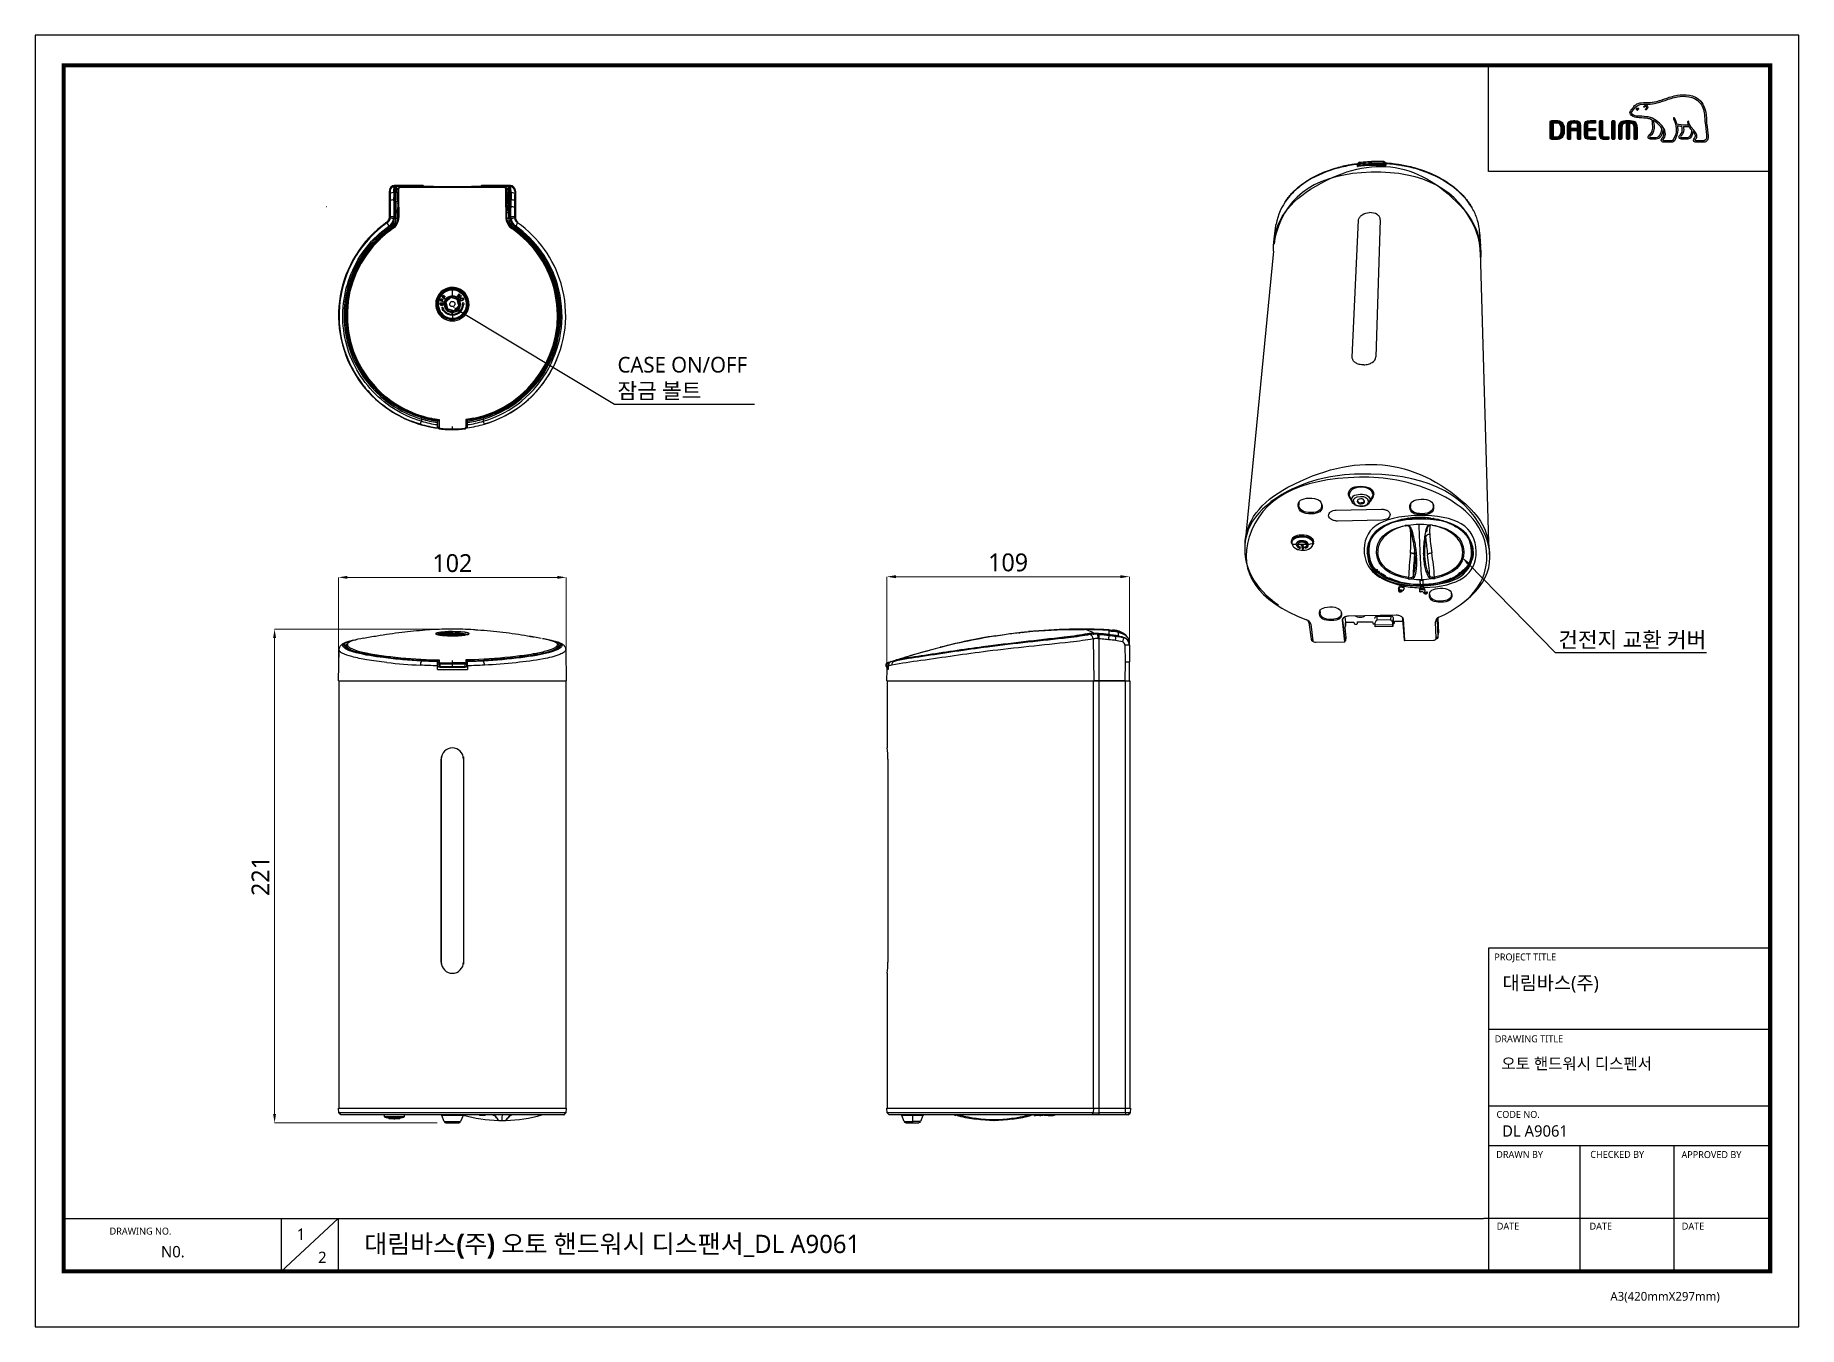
# Model space of a CAD drawing. Extents: x 1007 to 1797, y 752 to 1331.
import ezdxf
from ezdxf import colors
from ezdxf.entities.mleader import LeaderData, LeaderLine
from ezdxf.math import Vec2, Vec3

# ---------------------------------------------------------------- set-up
doc = ezdxf.new("R2010")
doc.units = 0
doc.header["$LTSCALE"] = 0.5
doc.header["$MEASUREMENT"] = 0
doc.layers.get('0').update_dxf_attribs({"linetype": 'CONTINUOUS'})
doc.layers.get('DEFPOINTS').update_dxf_attribs({"linetype": 'CONTINUOUS'})
for name, color, linetype in [('1', 7, 'CONTINUOUS'), ('_U+6807_U+6CE8_U+56FE_U+5C42', 7, 'CONTINUOUS'), ('Make2D$_U+53EF_U+89C1_U+7EBF$_U+666E_U+901A_U+7EBF', 7, 'CONTINUOUS'), ('Make2D$_U+53EF_U+89C1_U+7EBF$_U+6B63_U+5207_U+7EBF', 7, 'CONTINUOUS'), ('레이어 1', 7, 'CONTINUOUS')]:
    doc.layers.add(name, color=color, linetype=linetype)
doc.styles.add('Daelim Dimension', font='NanumGothic.ttf')
doc.dimstyles.new('DEFAULT', dxfattribs={"dimscale": 2, "dimtxt": 2, "dimasz": 2, "dimexe": 0, "dimexo": 2, "dimgap": 1, "dimtad": 1, "dimdec": 1, "dimzin": 9, "dimdsep": 46, "dimtxsty": 'Daelim Dimension', "dimcen": 0.5, "dimclrd": 252, "dimclre": 252, "dimclrt": 3, "dimadec": 1, "dimazin": 0, "dimtfac": 1, "dimtdec": 1, "dimtix": 1, "dimtmove": 0, "dimatfit": 3, "dimfxl": 0, "dimtolj": 1, "dimtzin": 1, "dimlwd": 9, "dimlwe": 9, "dimarcsym": 0})

msp = doc.modelspace()

# ---------------------------------------------------------------- texts
at = {"color": 5, "ltscale": 40, "style": 'Daelim Dimension'}
for s, height, p in [('PROJECT TITLE', 3.1171, (1660.55, 916.19)), ('DRAWING TITLE', 3.1171, (1660.75, 879.5)), ('CODE NO.', 3.117, (1661.53, 845.62)), ('DRAWN BY', 3.117, (1661.4, 827.66)), ('CHECKED BY', 3.117, (1703.52, 827.71)), ('APPROVED BY', 3.1171, (1744.36, 827.61)), ('DATE', 3.117, (1661.65, 795.53)), ('DATE', 3.117, (1703.19, 795.53)), ('DATE', 3.117, (1744.51, 795.53)), ('DRAWING NO.', 3.1171, (1040.31, 793.32)), ('A3(420mmX297mm)', 3.9341, (1712.51, 763.69))]:
    msp.add_text(s, height=height, dxfattribs=at).set_placement(p)
at = {"attachment_point": 1, "style": 'Daelim Dimension'}
for s, insert, char_height, width in [('{\\C7;대림바스(주)}', (1664.25, 909.15), 6.1103, 98.2071), ('오토 핸드워시 디스펜서', (1663.7, 872.5), 5.101, 85.8447), ('DL A9061', (1664.02, 842.3), 5.101, 85.8447), ('1', (1124.13, 796.06), 5.1, 7.119), ('N0. ', (1063.32, 788.22), 5.101, 32.0004), ('2', (1133.7, 785.66), 5.1, 7.119)]:
    msp.add_mtext(s, dxfattribs=dict(at, insert=insert, char_height=char_height, width=width))
at = {"color": 2, "insert": (1154.36, 793.23), "char_height": 8.19804, "width": 545.3199, "attachment_point": 1, "style": 'Daelim Dimension'}
msp.add_mtext('대림바스{\\fPretendard Variable SemiBold|b0|i0|c129|p2;(}주{\\fPretendard Variable SemiBold|b0|i0|c129|p2;)} 오토 핸드워시 디스팬서_DL A9061', dxfattribs=at)

# ---------------------------------------------------------------- blocks, each defined once
blk = doc.blocks.new('*D0')
at = {"color": 5, "lineweight": 9, "ltscale": 0.5}
for p, q in [((1189.84, 1064.61), (1114.2, 1064.61)), ((1114.2, 1060.61), (1114.2, 847.44)), ((1186.99, 843.44), (1114.2, 843.44))]:
    blk.add_line(p, q, dxfattribs=at)
at = {"color": 5, "ltscale": 0.5}
for points in [[(1113.53, 1060.61), (1114.86, 1060.61), (1114.2, 1064.61)], [(1113.53, 847.44), (1114.86, 847.44), (1114.2, 843.44)]]:
    blk.add_solid(points, dxfattribs=at)
at = {"layer": 'DEFPOINTS', "color": 0, "ltscale": 0.5}
for p in [(1193.84, 1064.61), (1114.2, 843.44), (1190.99, 843.44)]:
    blk.add_point(p, dxfattribs=at)
at = {"color": 7, "ltscale": 0.5, "insert": (1107.88, 954.02), "char_height": 8, "attachment_point": 5, "rotation": 90, "style": 'Daelim Dimension'}
blk.add_mtext('\\A1;221', dxfattribs=at)
blk = doc.blocks.new('*D1')
at = {"color": 5, "lineweight": 9, "ltscale": 0.5}
for p, q in [((1142.85, 1045.44), (1142.85, 1087.86)), ((1146.85, 1087.86), (1240.84, 1087.86)), ((1244.84, 1045.44), (1244.84, 1087.86))]:
    blk.add_line(p, q, dxfattribs=at)
at = {"color": 5, "ltscale": 0.5}
for points in [[(1146.85, 1088.52), (1146.85, 1087.19), (1142.85, 1087.86)], [(1240.84, 1088.52), (1240.84, 1087.19), (1244.84, 1087.86)]]:
    blk.add_solid(points, dxfattribs=at)
at = {"layer": 'DEFPOINTS', "color": 0, "ltscale": 0.5}
for p in [(1244.84, 1087.86), (1142.85, 1041.44), (1244.84, 1041.44)]:
    blk.add_point(p, dxfattribs=at)
at = {"color": 7, "ltscale": 0.5, "insert": (1193.84, 1094.19), "char_height": 8, "attachment_point": 5, "style": 'Daelim Dimension'}
blk.add_mtext('\\A1;102', dxfattribs=at)
blk = doc.blocks.new('*D2')
at = {"color": 5, "lineweight": 9, "ltscale": 0.5}
for p, q in [((1388.47, 1045.44), (1388.47, 1088.15)), ((1392.47, 1088.15), (1493.06, 1088.15)), ((1497.06, 1045.44), (1497.06, 1088.15))]:
    blk.add_line(p, q, dxfattribs=at)
at = {"color": 5, "ltscale": 0.5}
for points in [[(1392.47, 1088.82), (1392.47, 1087.49), (1388.47, 1088.15)], [(1493.06, 1088.82), (1493.06, 1087.49), (1497.06, 1088.15)]]:
    blk.add_solid(points, dxfattribs=at)
at = {"layer": 'DEFPOINTS', "color": 0, "ltscale": 0.5}
for p in [(1497.06, 1088.15), (1388.47, 1041.44), (1497.06, 1041.44)]:
    blk.add_point(p, dxfattribs=at)
at = {"color": 7, "ltscale": 0.5, "insert": (1442.76, 1094.51), "char_height": 8, "attachment_point": 5, "style": 'Daelim Dimension'}
blk.add_mtext('\\A1;109', dxfattribs=at)

# ---------------------------------------------------------------- dimensions: what is measured, and where the dimension line sits
at = {"color": 5, "ltscale": 0.5}
for base, p1, p2, picture, middle in [((1244.84, 1087.86), (1142.85, 1041.44), (1244.84, 1041.44), '*D1', (1193.84, 1094.19)), ((1497.06, 1088.15), (1388.47, 1041.44), (1497.06, 1041.44), '*D2', (1442.76, 1094.51))]:
    dim = msp.add_linear_dim(base=base, p1=p1, p2=p2, dimstyle='DEFAULT', override={"dimtxt": 4, "dimdec": 0, "dimclrd": 5, "dimclre": 5, "dimclrt": 7}, dxfattribs=at)
    dim.commit()
    dim.dimension.update_dxf_attribs({"geometry": picture, "text_midpoint": middle})
dim = msp.add_linear_dim(base=(1114.2, 843.44), p1=(1193.84, 1064.61), p2=(1190.99, 843.44), angle=90, dimstyle='DEFAULT', override={"dimtxt": 4, "dimdec": 0, "dimclrd": 5, "dimclre": 5, "dimclrt": 7}, dxfattribs=at)
dim.commit()
dim.dimension.update_dxf_attribs({"geometry": '*D0', "text_midpoint": (1107.88, 954.02)})

# ---------------------------------------------------------------- hatches: boundary and pattern name
at = {"layer": '레이어 1'}
h = msp.add_hatch(color=5, dxfattribs=at)
h.dxf.hatch_style = 1
edge = h.paths.add_edge_path(flags=16)
edge.add_spline(control_points=[(1755.17, 1283.91), (1754.83, 1283.53), (1754.4, 1283.53), (1754.38, 1283.53), (1754.38, 1283.53), (1750.91, 1283.53), (1750.91, 1283.53), (1750.79, 1283.53), (1750.69, 1283.56), (1750.63, 1283.62), (1750.57, 1283.68), (1750.55, 1283.75), (1750.55, 1283.85), (1750.55, 1284.05), (1750.69, 1284.23), (1750.84, 1284.42), (1750.98, 1284.6), (1751.12, 1284.77), (1751.19, 1284.98), (1751.38, 1285.49), (1751.36, 1286.03), (1751.13, 1286.51), (1750.73, 1287.38), (1750.12, 1288.06), (1749.53, 1288.72), (1749.53, 1288.72), (1749.33, 1288.94), (1749.33, 1288.94), (1748.57, 1289.79), (1747.78, 1290.67), (1747.71, 1291.87), (1747.7, 1292.11), (1747.59, 1292.25), (1747.44, 1292.24), (1747.44, 1292.24), (1747.22, 1292.14), (1747.21, 1292.14), (1747.15, 1292.07), (1747.12, 1291.97), (1747.12, 1291.85), (1747.12, 1291.85), (1747.12, 1291.81), (1747.12, 1291.81), (1747.15, 1291.38), (1747.25, 1290.96), (1747.43, 1290.52), (1747.43, 1290.52), (1747.45, 1290.47), (1747.45, 1290.47), (1747.45, 1290.47), (1747.4, 1290.47), (1747.4, 1290.47), (1745.18, 1290.38), (1743, 1290.8), (1742.36, 1290.96), (1741.96, 1292.55), (1741.32, 1293.6), (1741.29, 1293.65), (1741.24, 1293.73), (1741.17, 1293.79), (1741.09, 1293.82), (1741.09, 1293.82), (1740.9, 1293.79), (1740.88, 1293.78), (1740.86, 1293.76), (1740.83, 1293.72), (1740.76, 1293.62), (1740.76, 1293.62), (1740.75, 1293.54), (1740.75, 1293.54), (1740.75, 1293.54), (1740.81, 1293.33), (1740.81, 1293.33), (1740.86, 1293.25), (1742, 1291.25), (1742, 1288.6), (1742, 1286.97), (1741.57, 1285.42), (1740.72, 1284.02), (1740.52, 1283.68), (1740.25, 1283.53), (1739.86, 1283.53), (1739.86, 1283.53), (1736.44, 1283.53), (1736.44, 1283.53), (1736.33, 1283.53), (1736.09, 1283.61), (1736.09, 1283.86), (1736.09, 1283.99), (1736.22, 1284.22), (1736.43, 1284.45), (1737.85, 1286.04), (1737.03, 1288.51), (1735.67, 1290.14), (1734.35, 1291.71), (1732.2, 1293.69), (1729.44, 1294.18), (1728.46, 1294.35), (1726.85, 1294.45), (1725.55, 1294.53), (1725.55, 1294.53), (1724.24, 1294.6), (1724.24, 1294.6), (1723.56, 1294.66), (1722.45, 1295.07), (1722.11, 1295.71), (1721.97, 1295.98), (1721.98, 1296.25), (1722.16, 1296.56), (1722.28, 1296.75), (1722.43, 1296.91), (1722.63, 1297.1), (1722.84, 1297.32), (1723.06, 1297.55), (1723.24, 1297.84), (1723.24, 1297.84), (1723.29, 1297.94), (1723.29, 1297.94), (1723.95, 1299.2), (1725.3, 1299.86), (1727.33, 1299.92), (1727.33, 1299.92), (1728.46, 1299.93), (1728.46, 1299.93), (1729.72, 1299.94), (1731.14, 1299.94), (1732.3, 1300.2), (1733.94, 1300.55), (1735.59, 1301.11), (1737.04, 1301.6), (1737.04, 1301.6), (1737.08, 1301.62), (1737.08, 1301.62), (1738.88, 1302.23), (1740.73, 1302.87), (1742.63, 1303.18), (1745.67, 1303.68), (1749.84, 1303.66), (1752.46, 1300.72), (1753.67, 1299.35), (1754.42, 1297.48), (1754.68, 1295.14), (1754.68, 1295.14), (1754.67, 1295.15), (1754.66, 1295.16), (1754.68, 1295.11), (1754.7, 1294.85), (1754.81, 1293.36), (1754.84, 1292.65), (1754.87, 1291.91), (1755.06, 1290.54), (1755.06, 1290.54), (1755.59, 1285.96), (1755.59, 1285.96), (1755.59, 1285.96), (1755.62, 1285.4), (1755.62, 1285.4), (1755.62, 1284.74), (1755.47, 1284.24), (1755.17, 1283.91)], knot_values=[0, 0, 0, 0, 1, 1, 1, 2, 2, 2, 3, 3, 3, 4, 4, 4, 5, 5, 5, 6, 6, 6, 7, 7, 7, 8, 8, 8, 9, 9, 9, 10, 10, 10, 11, 11, 11, 12, 12, 12, 13, 13, 13, 14, 14, 14, 15, 15, 15, 16, 16, 16, 17, 17, 17, 18, 18, 18, 19, 19, 19, 20, 20, 20, 21, 21, 21, 22, 22, 22, 23, 23, 23, 24, 24, 24, 25, 25, 25, 26, 26, 26, 27, 27, 27, 28, 28, 28, 29, 29, 29, 30, 30, 30, 31, 31, 31, 32, 32, 32, 33, 33, 33, 34, 34, 34, 35, 35, 35, 36, 36, 36, 37, 37, 37, 38, 38, 38, 39, 39, 39, 40, 40, 40, 41, 41, 41, 42, 42, 42, 43, 43, 43, 44, 44, 44, 45, 45, 45, 46, 46, 46, 47, 47, 47, 48, 48, 48, 49, 49, 49, 50, 50, 50, 51, 51, 51, 52, 52, 52, 53, 53, 53, 53], degree=3, periodic=0)
edge = h.paths.add_edge_path(flags=16)
edge.add_spline(control_points=[(1747.17, 1284.91), (1747.17, 1284.91), (1744.34, 1284.91), (1744.34, 1284.91), (1744.13, 1284.91), (1743.97, 1285.07), (1743.97, 1285.28), (1743.97, 1285.43), (1744.1, 1285.62), (1744.22, 1285.75), (1744.79, 1286.3), (1745.38, 1287.06), (1745.38, 1288.5), (1745.38, 1288.5), (1745.34, 1289.15), (1745.34, 1289.15), (1745.34, 1289.15), (1745.24, 1289.79), (1745.24, 1289.79), (1745.24, 1289.79), (1745.23, 1289.83), (1745.23, 1289.83), (1745.23, 1289.83), (1745.27, 1289.83), (1745.27, 1289.83), (1745.8, 1289.79), (1746.83, 1289.73), (1747.8, 1289.78), (1748.05, 1289.38), (1748.45, 1288.87), (1749.04, 1288.2), (1749.01, 1287.86), (1748.73, 1284.91), (1747.17, 1284.91)], knot_values=[0, 0, 0, 0, 1, 1, 1, 2, 2, 2, 3, 3, 3, 4, 4, 4, 5, 5, 5, 6, 6, 6, 7, 7, 7, 8, 8, 8, 9, 9, 9, 10, 10, 10, 11, 11, 11, 11], degree=3, periodic=0)
edge = h.paths.add_edge_path(flags=16)
edge.add_spline(control_points=[(1732.99, 1284.91), (1732.99, 1284.91), (1730.51, 1284.91), (1730.51, 1284.91), (1730.32, 1284.91), (1730.12, 1285.06), (1730.12, 1285.28), (1730.12, 1285.42), (1730.24, 1285.59), (1730.45, 1285.76), (1731.08, 1286.26), (1732.03, 1287.02), (1732.13, 1289.11), (1732.13, 1289.11), (1732.14, 1289.68), (1732.14, 1289.68), (1732.14, 1290.57), (1731.94, 1291.64), (1731.75, 1292.6), (1731.75, 1292.6), (1731.72, 1292.69), (1731.72, 1292.69), (1731.72, 1292.69), (1731.8, 1292.63), (1731.8, 1292.63), (1732.17, 1292.4), (1734.19, 1291.03), (1735.63, 1289), (1735.51, 1288.04), (1734.97, 1284.91), (1732.99, 1284.91)], knot_values=[0, 0, 0, 0, 1, 1, 1, 2, 2, 2, 3, 3, 3, 4, 4, 4, 5, 5, 5, 6, 6, 6, 7, 7, 7, 8, 8, 8, 9, 9, 9, 10, 10, 10, 10], degree=3, periodic=0)
edge = h.paths.add_edge_path()
edge.add_spline(control_points=[(1756.29, 1286.03), (1756.28, 1286.03), (1755.76, 1290.64), (1755.76, 1290.64), (1755.56, 1292.01), (1755.54, 1292.75), (1755.51, 1293.4), (1755.51, 1293.4), (1755.38, 1295.21), (1755.38, 1295.21), (1755.1, 1297.7), (1754.3, 1299.71), (1752.99, 1301.18), (1750.15, 1304.37), (1745.73, 1304.4), (1742.51, 1303.87), (1740.54, 1303.54), (1738.66, 1302.9), (1736.84, 1302.28), (1736.84, 1302.28), (1736.78, 1302.26), (1736.78, 1302.26), (1735.36, 1301.77), (1733.74, 1301.22), (1732.15, 1300.88), (1731.06, 1300.65), (1729.7, 1300.64), (1728.5, 1300.63), (1728.5, 1300.63), (1727.3, 1300.62), (1727.3, 1300.62), (1725.01, 1300.56), (1723.45, 1299.77), (1722.66, 1298.26), (1722.66, 1298.26), (1722.63, 1298.19), (1722.63, 1298.19), (1722.49, 1297.96), (1722.3, 1297.77), (1722.13, 1297.6), (1721.94, 1297.4), (1721.72, 1297.19), (1721.56, 1296.91), (1721.39, 1296.63), (1721.31, 1296.35), (1721.31, 1296.07), (1721.31, 1295.83), (1721.37, 1295.6), (1721.49, 1295.38), (1721.97, 1294.46), (1723.36, 1293.97), (1724.19, 1293.91), (1724.19, 1293.91), (1725.41, 1293.83), (1725.44, 1293.83), (1726.66, 1293.76), (1728.34, 1293.66), (1729.31, 1293.49), (1729.88, 1293.39), (1730.53, 1293.19), (1731.13, 1292.91), (1731.17, 1292.75), (1731.48, 1291.37), (1731.48, 1289.68), (1731.48, 1289.68), (1731.47, 1289.14), (1731.47, 1289.14), (1731.38, 1287.35), (1730.6, 1286.73), (1730.03, 1286.27), (1729.97, 1286.22), (1729.46, 1285.8), (1729.42, 1285.29), (1729.4, 1285), (1729.48, 1284.74), (1729.65, 1284.55), (1729.84, 1284.35), (1730.13, 1284.25), (1730.51, 1284.25), (1730.51, 1284.25), (1732.99, 1284.25), (1732.99, 1284.25), (1734.85, 1284.25), (1735.76, 1286.24), (1736.04, 1288.12), (1736.04, 1288.12), (1736.05, 1288.38), (1736.05, 1288.38), (1736.05, 1288.38), (1736.13, 1288.25), (1736.13, 1288.25), (1736.36, 1287.72), (1736.51, 1287.09), (1736.51, 1286.61), (1736.51, 1285.94), (1736.3, 1285.35), (1735.91, 1284.92), (1735.81, 1284.82), (1735.31, 1284.31), (1735.31, 1283.79), (1735.31, 1283.79), (1735.31, 1283.71), (1735.31, 1283.71), (1735.38, 1283.1), (1735.88, 1282.83), (1736.33, 1282.83), (1736.33, 1282.83), (1739.86, 1282.83), (1739.86, 1282.83), (1740.49, 1282.83), (1741, 1283.12), (1741.33, 1283.66), (1742.22, 1285.15), (1742.68, 1286.76), (1742.68, 1288.46), (1742.68, 1288.99), (1742.63, 1289.56), (1742.53, 1290.14), (1742.53, 1290.14), (1742.52, 1290.19), (1742.52, 1290.19), (1742.52, 1290.19), (1742.57, 1290.18), (1742.57, 1290.18), (1742.99, 1290.1), (1743.67, 1289.98), (1744.52, 1289.89), (1744.52, 1289.89), (1744.54, 1289.89), (1744.54, 1289.89), (1744.54, 1289.89), (1744.65, 1289.24), (1744.65, 1289.24), (1744.65, 1289.24), (1744.68, 1289.09), (1744.68, 1289.09), (1744.68, 1289.09), (1744.71, 1288.51), (1744.71, 1288.51), (1744.71, 1287.14), (1744.09, 1286.55), (1743.75, 1286.23), (1743.75, 1286.22), (1743.28, 1285.75), (1743.23, 1285.33), (1743.23, 1285.33), (1743.22, 1285.2), (1743.22, 1285.2), (1743.22, 1285.06), (1743.25, 1284.8), (1743.48, 1284.57), (1743.69, 1284.35), (1744, 1284.25), (1744.42, 1284.25), (1744.42, 1284.25), (1747.17, 1284.25), (1747.17, 1284.25), (1748.83, 1284.25), (1749.34, 1286.37), (1749.54, 1287.55), (1749.54, 1287.55), (1749.55, 1287.68), (1749.55, 1287.68), (1749.55, 1287.68), (1749.61, 1287.59), (1749.61, 1287.59), (1750, 1287.1), (1750.33, 1286.55), (1750.5, 1286.21), (1750.58, 1286.03), (1750.63, 1285.84), (1750.63, 1285.64), (1750.63, 1285.64), (1750.57, 1285.24), (1750.57, 1285.24), (1750.5, 1285.03), (1750.35, 1284.83), (1750.21, 1284.64), (1750, 1284.36), (1749.78, 1284.08), (1749.78, 1283.73), (1749.78, 1283.73), (1749.8, 1283.54), (1749.8, 1283.54), (1749.9, 1283.08), (1750.27, 1282.83), (1750.85, 1282.83), (1750.85, 1282.83), (1754.38, 1282.83), (1754.38, 1282.83), (1754.45, 1282.83), (1755.14, 1282.85), (1755.68, 1283.43), (1756.11, 1283.9), (1756.32, 1284.54), (1756.32, 1285.39), (1756.32, 1285.39), (1756.29, 1286.02), (1756.29, 1286.03)], knot_values=[0, 0, 0, 0, 1, 1, 1, 2, 2, 2, 3, 3, 3, 4, 4, 4, 5, 5, 5, 6, 6, 6, 7, 7, 7, 8, 8, 8, 9, 9, 9, 10, 10, 10, 11, 11, 11, 12, 12, 12, 13, 13, 13, 14, 14, 14, 15, 15, 15, 16, 16, 16, 17, 17, 17, 18, 18, 18, 19, 19, 19, 20, 20, 20, 21, 21, 21, 22, 22, 22, 23, 23, 23, 24, 24, 24, 25, 25, 25, 26, 26, 26, 27, 27, 27, 28, 28, 28, 29, 29, 29, 30, 30, 30, 31, 31, 31, 32, 32, 32, 33, 33, 33, 34, 34, 34, 35, 35, 35, 36, 36, 36, 37, 37, 37, 38, 38, 38, 39, 39, 39, 40, 40, 40, 41, 41, 41, 42, 42, 42, 43, 43, 43, 44, 44, 44, 45, 45, 45, 46, 46, 46, 47, 47, 47, 48, 48, 48, 49, 49, 49, 50, 50, 50, 51, 51, 51, 52, 52, 52, 53, 53, 53, 54, 54, 54, 55, 55, 55, 56, 56, 56, 57, 57, 57, 58, 58, 58, 59, 59, 59, 60, 60, 60, 61, 61, 61, 62, 62, 62, 63, 63, 63, 64, 64, 64, 65, 65, 65, 66, 66, 66, 66], degree=3, periodic=0)
edge = h.paths.add_edge_path(flags=0)
edge.add_spline(control_points=[(1724.13, 1297.93), (1724.13, 1297.93), (1724.65, 1298.16), (1725.28, 1297.92), (1725.28, 1297.92), (1725.36, 1297.88), (1725.26, 1297.74), (1724.95, 1297.32), (1724.64, 1297.23), (1724.64, 1297.23), (1724.64, 1297.23), (1724.42, 1297.16), (1724.3, 1297.31), (1724.05, 1297.6), (1724.04, 1297.77), (1724.04, 1297.77), (1724.04, 1297.77), (1724.01, 1297.9), (1724.13, 1297.93)], knot_values=[0, 0, 0, 0, 1, 1, 1, 2, 2, 2, 3, 3, 3, 4, 4, 4, 5, 5, 5, 6, 6, 6, 6], degree=3, periodic=0)
edge = h.paths.add_edge_path(flags=0)
edge.add_spline(control_points=[(1727.52, 1298.88), (1727.44, 1298.79), (1727.44, 1298.65), (1727.52, 1298.58), (1727.6, 1298.51), (1727.74, 1298.53), (1727.81, 1298.61), (1727.85, 1298.65), (1728.27, 1299.15), (1728.64, 1298.9), (1728.77, 1298.8), (1728.83, 1298.67), (1728.81, 1298.49), (1728.78, 1298.21), (1728.53, 1297.89), (1728.36, 1297.78), (1728.27, 1297.73), (1728.2, 1297.6), (1728.25, 1297.5), (1728.29, 1297.4), (1728.42, 1297.37), (1728.52, 1297.42), (1728.83, 1297.56), (1729.21, 1298.05), (1729.26, 1298.5), (1729.3, 1298.82), (1729.16, 1299.08), (1728.9, 1299.25), (1728.36, 1299.64), (1727.75, 1299.12), (1727.52, 1298.88)], knot_values=[0, 0, 0, 0, 1, 1, 1, 2, 2, 2, 3, 3, 3, 4, 4, 4, 5, 5, 5, 6, 6, 6, 7, 7, 7, 8, 8, 8, 9, 9, 9, 10, 10, 10, 10], degree=3, periodic=0)
edge = h.paths.add_edge_path(flags=0)
edge.add_spline(control_points=[(1727.45, 1298.5), (1727.45, 1298.5), (1727.45, 1298.5), (1727.45, 1298.5), (1727.45, 1298.5), (1727.45, 1298.5), (1727.45, 1298.5)], knot_values=[0, 0, 0, 0, 1, 1, 1, 2, 2, 2, 2], degree=3, periodic=0)
h = msp.add_hatch(color=5, dxfattribs=at)
h.dxf.hatch_style = 2
edge = h.paths.add_edge_path()
edge.add_spline(control_points=[(1724.13, 1297.93), (1724.13, 1297.93), (1724.65, 1298.16), (1725.28, 1297.92), (1725.28, 1297.92), (1725.36, 1297.88), (1725.26, 1297.74), (1724.95, 1297.32), (1724.64, 1297.23), (1724.64, 1297.23), (1724.64, 1297.23), (1724.42, 1297.16), (1724.3, 1297.31), (1724.05, 1297.6), (1724.04, 1297.77), (1724.04, 1297.77), (1724.04, 1297.77), (1724.01, 1297.9), (1724.13, 1297.93)], knot_values=[0, 0, 0, 0, 1, 1, 1, 2, 2, 2, 3, 3, 3, 4, 4, 4, 5, 5, 5, 6, 6, 6, 6], degree=3, periodic=0)
h = msp.add_hatch(color=5, dxfattribs=at)
h.dxf.hatch_style = 2
edge = h.paths.add_edge_path()
edge.add_spline(control_points=[(1727.52, 1298.88), (1727.44, 1298.79), (1727.44, 1298.65), (1727.52, 1298.58), (1727.6, 1298.51), (1727.74, 1298.53), (1727.81, 1298.61), (1727.85, 1298.65), (1728.27, 1299.15), (1728.64, 1298.9), (1728.77, 1298.8), (1728.83, 1298.67), (1728.81, 1298.49), (1728.78, 1298.21), (1728.53, 1297.89), (1728.36, 1297.78), (1728.27, 1297.73), (1728.2, 1297.6), (1728.25, 1297.5), (1728.29, 1297.4), (1728.42, 1297.37), (1728.52, 1297.42), (1728.83, 1297.56), (1729.21, 1298.05), (1729.26, 1298.5), (1729.3, 1298.82), (1729.16, 1299.08), (1728.9, 1299.25), (1728.36, 1299.64), (1727.75, 1299.12), (1727.52, 1298.88)], knot_values=[0, 0, 0, 0, 1, 1, 1, 2, 2, 2, 3, 3, 3, 4, 4, 4, 5, 5, 5, 6, 6, 6, 7, 7, 7, 8, 8, 8, 9, 9, 9, 10, 10, 10, 10], degree=3, periodic=0)
h = msp.add_hatch(color=5, dxfattribs=at)
h.dxf.hatch_style = 2
edge = h.paths.add_edge_path()
edge.add_spline(control_points=[(1690.47, 1287.6), (1690.47, 1285.99), (1689.74, 1285.2), (1688.23, 1285.2), (1688.23, 1285.2), (1687.19, 1285.22), (1686.92, 1285.23), (1686.92, 1285.23), (1686.92, 1291.4), (1686.92, 1291.4), (1687.46, 1291.45), (1688.22, 1291.46), (1688.23, 1291.46), (1689.78, 1291.46), (1690.47, 1290.72), (1690.47, 1289.07), (1690.47, 1289.07), (1690.47, 1287.6), (1690.47, 1287.6)], knot_values=[0, 0, 0, 0, 1, 1, 1, 2, 2, 2, 3, 3, 3, 4, 4, 4, 5, 5, 5, 6, 6, 6, 6], degree=3, periodic=0)
edge = h.paths.add_edge_path()
edge.add_spline(control_points=[(1688.23, 1292.62), (1687.39, 1292.62), (1686.3, 1292.57), (1685.94, 1292.51), (1685.72, 1292.47), (1685.58, 1292.31), (1685.58, 1292.09), (1685.58, 1292.09), (1685.58, 1284.58), (1685.58, 1284.58), (1685.58, 1284.35), (1685.72, 1284.19), (1685.95, 1284.15), (1686.29, 1284.1), (1687.38, 1284.05), (1688.23, 1284.05), (1690.57, 1284.05), (1691.81, 1285.27), (1691.81, 1287.6), (1691.81, 1287.6), (1691.81, 1289.07), (1691.81, 1289.07), (1691.81, 1291.39), (1690.57, 1292.62), (1688.23, 1292.62)], knot_values=[0, 0, 0, 0, 1, 1, 1, 2, 2, 2, 3, 3, 3, 4, 4, 4, 5, 5, 5, 6, 6, 6, 7, 7, 7, 8, 8, 8, 8], degree=3, periodic=0)
h = msp.add_hatch(color=5, dxfattribs=at)
h.dxf.hatch_style = 2
edge = h.paths.add_edge_path()
edge.add_spline(control_points=[(1697.85, 1289.08), (1697.85, 1289.08), (1694.69, 1289.08), (1694.69, 1289.08), (1694.69, 1289.2), (1694.69, 1290.21), (1694.69, 1290.21), (1694.69, 1291.26), (1695, 1291.44), (1695.94, 1291.44), (1695.94, 1291.44), (1696.6, 1291.44), (1696.6, 1291.44), (1697.54, 1291.44), (1697.85, 1291.26), (1697.85, 1290.21), (1697.85, 1290.21), (1697.85, 1289.2), (1697.85, 1289.08)], knot_values=[0, 0, 0, 0, 1, 1, 1, 2, 2, 2, 3, 3, 3, 4, 4, 4, 5, 5, 5, 6, 6, 6, 6], degree=3, periodic=0)
edge = h.paths.add_edge_path()
edge.add_spline(control_points=[(1696.6, 1292.62), (1696.6, 1292.62), (1695.94, 1292.62), (1695.94, 1292.62), (1694.15, 1292.62), (1693.36, 1291.88), (1693.36, 1290.21), (1693.36, 1290.21), (1693.36, 1284.49), (1693.36, 1284.49), (1693.36, 1284.29), (1693.52, 1284.12), (1693.71, 1284.12), (1693.71, 1284.12), (1694.34, 1284.12), (1694.34, 1284.12), (1694.56, 1284.12), (1694.69, 1284.31), (1694.69, 1284.49), (1694.69, 1284.49), (1694.69, 1287.78), (1694.69, 1287.9), (1694.69, 1287.9), (1697.85, 1287.9), (1697.85, 1287.9), (1697.85, 1287.78), (1697.85, 1284.49), (1697.85, 1284.49), (1697.85, 1284.29), (1698.01, 1284.12), (1698.21, 1284.12), (1698.21, 1284.12), (1698.83, 1284.12), (1698.83, 1284.12), (1699.04, 1284.12), (1699.19, 1284.31), (1699.19, 1284.49), (1699.19, 1284.49), (1699.19, 1290.21), (1699.19, 1290.21), (1699.19, 1291.88), (1698.39, 1292.62), (1696.6, 1292.62)], knot_values=[0, 0, 0, 0, 1, 1, 1, 2, 2, 2, 3, 3, 3, 4, 4, 4, 5, 5, 5, 6, 6, 6, 7, 7, 7, 8, 8, 8, 9, 9, 9, 10, 10, 10, 11, 11, 11, 12, 12, 12, 13, 13, 13, 14, 14, 14, 14], degree=3, periodic=0)
h = msp.add_hatch(color=5, dxfattribs=at)
h.dxf.hatch_style = 2
edge = h.paths.add_edge_path()
edge.add_spline(control_points=[(1700.89, 1290.44), (1700.89, 1290.44), (1700.89, 1286.23), (1700.89, 1286.23), (1700.89, 1284.76), (1701.73, 1284.05), (1703.46, 1284.05), (1704.22, 1284.05), (1705.26, 1284.06), (1705.67, 1284.1), (1705.67, 1284.1), (1705.87, 1284.12), (1705.87, 1284.12), (1705.87, 1284.12), (1705.93, 1284.13), (1705.93, 1284.13), (1705.93, 1284.13), (1705.93, 1285.25), (1705.93, 1285.25), (1705.93, 1285.25), (1703.47, 1285.25), (1703.47, 1285.25), (1702.23, 1285.25), (1702.23, 1285.6), (1702.23, 1286.23), (1702.23, 1286.23), (1702.23, 1287.79), (1702.23, 1287.91), (1702.36, 1287.91), (1705.55, 1287.91), (1705.55, 1287.91), (1705.76, 1287.91), (1705.93, 1288.08), (1705.93, 1288.28), (1705.93, 1288.28), (1705.93, 1288.7), (1705.93, 1288.7), (1705.93, 1288.9), (1705.76, 1289.07), (1705.55, 1289.07), (1705.55, 1289.07), (1702.36, 1289.07), (1702.23, 1289.07), (1702.23, 1289.19), (1702.23, 1290.44), (1702.23, 1290.44), (1702.23, 1291.07), (1702.23, 1291.42), (1703.47, 1291.42), (1703.47, 1291.42), (1705.93, 1291.41), (1705.93, 1291.41), (1705.93, 1291.41), (1705.93, 1292.53), (1705.93, 1292.53), (1705.93, 1292.53), (1705.67, 1292.55), (1705.67, 1292.55), (1705.19, 1292.6), (1704.07, 1292.62), (1703.46, 1292.62), (1701.73, 1292.62), (1700.89, 1291.91), (1700.89, 1290.44)], knot_values=[0, 0, 0, 0, 1, 1, 1, 2, 2, 2, 3, 3, 3, 4, 4, 4, 5, 5, 5, 6, 6, 6, 7, 7, 7, 8, 8, 8, 9, 9, 9, 10, 10, 10, 11, 11, 11, 12, 12, 12, 13, 13, 13, 14, 14, 14, 15, 15, 15, 16, 16, 16, 17, 17, 17, 18, 18, 18, 19, 19, 19, 20, 20, 20, 21, 21, 21, 21], degree=3, periodic=0)
h = msp.add_hatch(color=5, dxfattribs=at)
h.dxf.hatch_style = 2
edge = h.paths.add_edge_path()
edge.add_spline(control_points=[(1708.08, 1292.54), (1707.87, 1292.54), (1707.7, 1292.37), (1707.7, 1292.17), (1707.7, 1292.17), (1707.7, 1286.23), (1707.7, 1286.23), (1707.7, 1284.3), (1709.02, 1284.05), (1710.17, 1284.05), (1711.01, 1284.05), (1711.23, 1284.08), (1711.48, 1284.12), (1711.48, 1284.12), (1711.63, 1284.15), (1711.63, 1284.15), (1711.62, 1284.15), (1711.82, 1284.17), (1711.82, 1284.17), (1711.82, 1284.17), (1711.88, 1284.18), (1711.88, 1284.18), (1711.88, 1284.18), (1711.88, 1285.25), (1711.88, 1285.25), (1711.88, 1285.25), (1710.18, 1285.25), (1710.18, 1285.25), (1709.04, 1285.25), (1709.04, 1285.68), (1709.04, 1286.1), (1709.04, 1286.1), (1709.04, 1292.17), (1709.04, 1292.17), (1709.04, 1292.37), (1708.86, 1292.54), (1708.66, 1292.54), (1708.66, 1292.54), (1708.08, 1292.54), (1708.08, 1292.54)], knot_values=[0, 0, 0, 0, 1, 1, 1, 2, 2, 2, 3, 3, 3, 4, 4, 4, 5, 5, 5, 6, 6, 6, 7, 7, 7, 8, 8, 8, 9, 9, 9, 10, 10, 10, 11, 11, 11, 12, 12, 12, 13, 13, 13, 13], degree=3, periodic=0)
h = msp.add_hatch(color=5, dxfattribs=at)
h.dxf.hatch_style = 2
edge = h.paths.add_edge_path()
edge.add_spline(control_points=[(1713.53, 1292.54), (1713.31, 1292.54), (1713.18, 1292.36), (1713.18, 1292.18), (1713.18, 1292.18), (1713.18, 1284.49), (1713.18, 1284.49), (1713.18, 1284.29), (1713.34, 1284.12), (1713.53, 1284.12), (1713.53, 1284.12), (1714.16, 1284.12), (1714.16, 1284.12), (1714.38, 1284.12), (1714.51, 1284.31), (1714.51, 1284.49), (1714.51, 1284.49), (1714.51, 1292.18), (1714.51, 1292.18), (1714.51, 1292.38), (1714.36, 1292.54), (1714.16, 1292.54), (1714.16, 1292.54), (1713.53, 1292.54), (1713.53, 1292.54)], knot_values=[0, 0, 0, 0, 1, 1, 1, 2, 2, 2, 3, 3, 3, 4, 4, 4, 5, 5, 5, 6, 6, 6, 7, 7, 7, 8, 8, 8, 8], degree=3, periodic=0)
h = msp.add_hatch(color=5, dxfattribs=at)
h.dxf.hatch_style = 2
edge = h.paths.add_edge_path()
edge.add_spline(control_points=[(1716.31, 1289.23), (1716.31, 1289.23), (1716.31, 1284.49), (1716.31, 1284.49), (1716.31, 1284.29), (1716.47, 1284.12), (1716.67, 1284.12), (1716.67, 1284.12), (1717.3, 1284.12), (1717.3, 1284.12), (1717.53, 1284.12), (1717.66, 1284.31), (1717.66, 1284.49), (1717.66, 1284.49), (1717.66, 1289.11), (1717.66, 1289.11), (1717.66, 1291.14), (1718.01, 1291.34), (1719.73, 1291.35), (1719.73, 1291.22), (1719.73, 1284.49), (1719.73, 1284.49), (1719.73, 1284.28), (1719.88, 1284.12), (1720.08, 1284.12), (1720.08, 1284.12), (1720.7, 1284.12), (1720.7, 1284.12), (1720.93, 1284.12), (1721.06, 1284.31), (1721.06, 1284.49), (1721.06, 1284.49), (1721.06, 1291.2), (1721.06, 1291.33), (1721.86, 1291.33), (1722.43, 1291.26), (1722.74, 1290.96), (1723.06, 1290.64), (1723.12, 1290.03), (1723.12, 1289.11), (1723.12, 1289.11), (1723.12, 1284.49), (1723.12, 1284.49), (1723.12, 1284.29), (1723.29, 1284.12), (1723.48, 1284.12), (1723.48, 1284.12), (1724.12, 1284.12), (1724.12, 1284.12), (1724.34, 1284.12), (1724.47, 1284.31), (1724.47, 1284.49), (1724.47, 1284.49), (1724.47, 1289.23), (1724.47, 1289.23), (1724.47, 1292.09), (1723.46, 1292.58), (1720.4, 1292.58), (1717.33, 1292.58), (1716.31, 1292.09), (1716.31, 1289.23)], knot_values=[0, 0, 0, 0, 1, 1, 1, 2, 2, 2, 3, 3, 3, 4, 4, 4, 5, 5, 5, 6, 6, 6, 7, 7, 7, 8, 8, 8, 9, 9, 9, 10, 10, 10, 11, 11, 11, 12, 12, 12, 13, 13, 13, 14, 14, 14, 15, 15, 15, 16, 16, 16, 17, 17, 17, 18, 18, 18, 19, 19, 19, 20, 20, 20, 20], degree=3, periodic=0)

# ---------------------------------------------------------------- linework, layer by layer
at = {"color": 5, "ltscale": 0.5}
for p, q in [((1657.87, 1269.8), (1657.87, 1317.35)), ((1657.87, 921.68), (1657.87, 776.05))]:
    msp.add_line(p, q, dxfattribs=at)
at = {"color": 5}
for p, q in [((1732.88, 1284.25), (1732.88, 1284.25)), ((1019.71, 800.52), (1655.73, 800.52))]:
    msp.add_line(p, q, dxfattribs=at)
at = {"color": 5, "ltscale": 40}
for p, q in [((1784.11, 1269.8), (1657.87, 1269.8)), ((1784.11, 921.68), (1657.87, 921.68)), ((1784.11, 885.19), (1657.87, 885.19)), ((1784.11, 885.19), (1657.87, 885.19)), ((1784.11, 850.87), (1657.87, 850.87)), ((1784.11, 850.87), (1657.87, 850.87)), ((1784.11, 833.17), (1657.87, 833.17)), ((1784.11, 833.17), (1657.87, 833.17)), ((1698.88, 833.17), (1698.88, 776.81)), ((1740.96, 833.17), (1740.96, 776.81)), ((1117.2, 800.52), (1117.2, 776.72)), ((1117.2, 800.52), (1117.2, 776.72)), ((1142.68, 800.52), (1117.2, 776.72)), ((1142.68, 800.52), (1117.2, 776.72)), ((1142.68, 800.52), (1142.68, 776.72)), ((1142.68, 800.52), (1142.68, 776.72)), ((1784.11, 800.61), (1655.88, 800.61)), ((1784.11, 800.61), (1658.86, 800.61)), ((1784.11, 776.81), (1675.92, 776.81))]:
    msp.add_line(p, q, dxfattribs=at)
at = {"ltscale": 0.5}
msp.add_lwpolyline([(1007.01, 752.03), (1796.89, 752.03), (1796.89, 1330.79), (1007.01, 1330.79)], close=True, dxfattribs=at)
at = {"color": 5, "linetype": 'ByBlock', "lineweight": 200, "const_width": 1.82}
msp.add_lwpolyline([(1019.71, 776.81), (1784.11, 776.81), (1784.11, 1317.35), (1019.71, 1317.35)], close=True, dxfattribs=at)
at = {"layer": '1'}
msp.add_line((1561.6, 1234.09), (1548.8, 1102.35), dxfattribs=at)
at = {"layer": '_U+6807_U+6CE8_U+56FE_U+5C42', "lineweight": 25}
msp.add_line((1388.66, 1041.44), (1497.06, 1041.44), dxfattribs=at)
at = {"layer": 'Make2D$_U+53EF_U+89C1_U+7EBF$_U+666E_U+901A_U+7EBF', "lineweight": 25}
for points in [[(1609.48, 1248.11), (1607.5, 1186.71)], [(1561.99, 1239.56), (1562.71, 1245.46)], [(1596.92, 1186.47), (1599.71, 1247.9)], [(1653.96, 1242.55), (1654.29, 1236.46)], [(1654.25, 1233.71), (1657.88, 1103.5)], [(1596.84, 1121.73), (1595.85, 1123.64)], [(1605.83, 1123.28), (1604.86, 1121.7)], [(1572.98, 1120.74), (1573, 1120.99)], [(1583.2, 1120.32), (1583.19, 1120.13)], [(1589.74, 1117.97), (1609.97, 1118.39)], [(1604.7, 1121.44), (1604.59, 1121.27)], [(1610.36, 1113.51), (1590.27, 1113.1)], [(1569.71, 1103.63), (1569.74, 1104.06)], [(1571.83, 1102.63), (1571.83, 1102.74)], [(1575.69, 1101.15), (1575.7, 1101.34)], [(1604.18, 1100.01), (1604.19, 1100.08)], [(1604.2, 1100.65), (1604.24, 1101.79)], [(1650.45, 1101.49), (1650.46, 1101.02)], [(1658.17, 1098.82), (1658.15, 1098.26)], [(1618, 1083.37), (1617.61, 1082.6)], [(1617.62, 1082.84), (1618, 1083.62)], [(1617.62, 1082.35), (1617.67, 1082.45)], [(1617.77, 1082.41), (1617.62, 1082.12)], [(1618.13, 1082.15), (1618.27, 1082.41)], [(1618.27, 1082.41), (1619.09, 1082.24)], [(1618.3, 1083.72), (1620.03, 1083.36)], [(1620.02, 1083.11), (1618.3, 1083.47)], [(1619.09, 1082.24), (1618.94, 1081.93)], [(1619.01, 1084.27), (1619.01, 1084.37)], [(1619.79, 1082.15), (1620.18, 1082.92)], [(1620.19, 1083.17), (1620.19, 1083.05)], [(1627.13, 1082.36), (1627.13, 1082.5)], [(1627.17, 1081.44), (1627.13, 1082.25)], [(1627.35, 1082.65), (1629.16, 1082.69)], [(1627.35, 1082.41), (1629.16, 1082.44)], [(1627.36, 1086.26), (1627.36, 1086.38)], [(1627.42, 1084.85), (1627.36, 1086.12)], [(1627.63, 1083.44), (1627.63, 1083.55)], [(1628.69, 1084.88), (1628.63, 1086.14)], [(1629.41, 1082.3), (1629.45, 1081.48)], [(1619.34, 1081.75), (1619.49, 1082.05)], [(1628.7, 1081.32), (1627.42, 1081.3)], [(1628.75, 1081.29), (1628.77, 1081.05)], [(1629.23, 1081.25), (1629.24, 1081.01)], [(1577.44, 1067.61), (1578.46, 1060.18)], [(1578.31, 1066.91), (1579.32, 1059.48)], [(1593.59, 1070.23), (1593.87, 1067.75)], [(1593.87, 1067.75), (1593.6, 1065.31)], [(1593.98, 1066.2), (1593.84, 1067.44)], [(1593.87, 1067.75), (1597.65, 1067.82)], [(1597.65, 1067.82), (1597.78, 1067.14)], [(1598.32, 1066.86), (1598.74, 1066.87)], [(1599.21, 1067.85), (1605.96, 1067.98)], [(1599.21, 1067.17), (1599.21, 1067.85)], [(1605.96, 1067.98), (1606.09, 1067.3)], [(1606.62, 1067.02), (1607.04, 1067.03)], [(1607.11, 1066.51), (1615.05, 1066.66)], [(1607.18, 1065.64), (1607.11, 1066.44)], [(1608.05, 1070.39), (1614.16, 1070.51)], [(1614.07, 1068.77), (1608.06, 1068.65)], [(1615.06, 1066.6), (1615.12, 1065.79)], [(1615.12, 1065.79), (1615.3, 1068.96)], [(1615.2, 1067.18), (1615.34, 1067.19)], [(1615.25, 1069.59), (1615.3, 1068.96)], [(1615.83, 1067.49), (1615.84, 1068.17)], [(1615.84, 1068.17), (1619.59, 1068.25)], [(1634.51, 1060.53), (1634.14, 1067.99)], [(1635.41, 1061.27), (1635.05, 1068.73)], [(1635.21, 1069.38), (1635.52, 1062.98)], [(1579.42, 1059.15), (1579.2, 1059.28)], [(1580.63, 1058.76), (1593.58, 1059.01)], [(1593.6, 1065.31), (1594.09, 1060.95)], [(1615.12, 1065.79), (1607.18, 1065.64)], [(1620.35, 1059.52), (1633.33, 1059.77)], [(1634.67, 1060.25), (1634.18, 1059.99)]]:
    msp.add_lwpolyline(points, dxfattribs=at)
for points, knots in [([(1566.75, 1256.07), (1567.02, 1256.47), (1567.3, 1256.87), (1567.59, 1257.26), (1568.01, 1257.83), (1568.46, 1258.38), (1568.92, 1258.92), (1569.45, 1259.54), (1570.01, 1260.14), (1570.6, 1260.73), (1571.26, 1261.39), (1571.96, 1262.03), (1572.69, 1262.65), (1573.53, 1263.36), (1574.41, 1264.03), (1575.31, 1264.67), (1576.36, 1265.4), (1577.44, 1266.09), (1578.55, 1266.72), (1579.72, 1267.4), (1580.93, 1268.02), (1582.16, 1268.58), (1583.36, 1269.13), (1584.57, 1269.63), (1585.8, 1270.08), (1586.93, 1270.5), (1588.08, 1270.88), (1589.26, 1271.23), (1590.23, 1271.51), (1591.22, 1271.78), (1592.22, 1272.02)], [0, 0, 0, 0, 1, 1, 1, 2, 2, 2, 3, 3, 3, 4, 4, 4, 5, 5, 5, 6, 6, 6, 7, 7, 7, 8, 8, 8, 9, 9, 9, 10, 10, 10, 10]), ([(1578.26, 1261.79), (1603.53, 1277.58), (1625.92, 1275.08), (1645.42, 1254.3), (1652.12, 1247.15), (1655.1, 1239.24), (1654.34, 1230.56)], [0, 0, 0, 0, 1, 1, 1, 2, 2, 2, 2]), ([(1592.38, 1272.05), (1592.59, 1272.11), (1592.81, 1272.16), (1593.03, 1272.21), (1593.24, 1272.25), (1593.46, 1272.3), (1593.67, 1272.35), (1593.88, 1272.39), (1594.1, 1272.44), (1594.31, 1272.48), (1594.53, 1272.52), (1594.74, 1272.57), (1594.96, 1272.61), (1595.18, 1272.65), (1595.39, 1272.69), (1595.61, 1272.73), (1595.83, 1272.77), (1596.05, 1272.8), (1596.27, 1272.84), (1596.49, 1272.88), (1596.71, 1272.92), (1596.94, 1272.95), (1597.09, 1272.97), (1597.24, 1273), (1597.4, 1273.02), (1597.48, 1273.03), (1597.55, 1273.04), (1597.63, 1273.06), (1597.88, 1273.09), (1598.12, 1273.13), (1598.37, 1273.16), (1598.64, 1273.2), (1598.92, 1273.23), (1599.19, 1273.26), (1599.22, 1273.27), (1599.24, 1273.27), (1599.27, 1273.27)], [0, 0, 0, 0, 1, 1, 1, 2, 2, 2, 3, 3, 3, 4, 4, 4, 5, 5, 5, 6, 6, 6, 7, 7, 7, 8, 8, 8, 9, 9, 9, 10, 10, 10, 11, 11, 11, 12, 12, 12, 12]), ([(1599.26, 1272.91), (1599.27, 1273.03), (1599.27, 1273.12), (1599.28, 1273.18), (1599.29, 1273.24), (1599.3, 1273.28), (1599.31, 1273.28)], [0, 0, 0, 0, 1, 1, 1, 2, 2, 2, 2]), ([(1599.35, 1273.2), (1599.35, 1273.19), (1599.35, 1273.19), (1599.35, 1273.19), (1599.37, 1273.14), (1599.38, 1273.05), (1599.39, 1272.94)], [0, 0, 0, 0, 1, 1, 1, 2, 2, 2, 2]), ([(1599.39, 1272.94), (1599.4, 1272.87), (1599.41, 1272.81), (1599.42, 1272.75), (1599.42, 1272.69), (1599.43, 1272.63), (1599.44, 1272.57)], [0, 0, 0, 0, 1, 1, 1, 2, 2, 2, 2]), ([(1599.67, 1273.66), (1599.71, 1273.7), (1599.75, 1273.74), (1599.8, 1273.78), (1599.9, 1273.86), (1600.02, 1273.91), (1600.15, 1273.95), (1600.2, 1273.96), (1600.26, 1273.97), (1600.33, 1273.98)], [0, 0, 0, 0, 1, 1, 1, 2, 2, 2, 3, 3, 3, 3]), ([(1610.84, 1274.25), (1610.95, 1274.24), (1611.06, 1274.22), (1611.16, 1274.19), (1611.24, 1274.16), (1611.31, 1274.13), (1611.38, 1274.08), (1611.44, 1274.05), (1611.49, 1274.01), (1611.53, 1273.96)], [0, 0, 0, 0, 1, 1, 1, 2, 2, 2, 3, 3, 3, 3]), ([(1611.9, 1273.23), (1611.91, 1273.35), (1611.91, 1273.44), (1611.92, 1273.5), (1611.92, 1273.56), (1611.93, 1273.6), (1611.94, 1273.6)], [0, 0, 0, 0, 1, 1, 1, 2, 2, 2, 2]), ([(1611.94, 1273.6), (1612.25, 1273.58), (1612.55, 1273.56), (1612.85, 1273.53), (1613.17, 1273.51), (1613.48, 1273.48), (1613.79, 1273.45), (1614.11, 1273.42), (1614.43, 1273.39), (1614.75, 1273.35), (1615.1, 1273.32), (1615.44, 1273.27), (1615.79, 1273.23), (1616.15, 1273.19), (1616.52, 1273.14), (1616.88, 1273.08), (1617.25, 1273.03), (1617.61, 1272.98), (1617.97, 1272.92), (1618.34, 1272.86), (1618.71, 1272.8), (1619.07, 1272.73)], [0, 0, 0, 0, 1, 1, 1, 2, 2, 2, 3, 3, 3, 4, 4, 4, 5, 5, 5, 6, 6, 6, 7, 7, 7, 7]), ([(1619.18, 1272.71), (1620.17, 1272.53), (1621.15, 1272.33), (1622.13, 1272.11), (1623.28, 1271.85), (1624.42, 1271.55), (1625.54, 1271.23), (1626.8, 1270.86), (1628.04, 1270.46), (1629.27, 1270.01), (1630.61, 1269.52), (1631.92, 1268.98), (1633.22, 1268.38), (1634.49, 1267.8), (1635.73, 1267.17), (1636.94, 1266.48), (1638, 1265.87), (1639.03, 1265.23), (1640.03, 1264.54), (1640.9, 1263.95), (1641.73, 1263.33), (1642.53, 1262.69), (1643.24, 1262.12), (1643.92, 1261.54), (1644.57, 1260.94), (1645.14, 1260.41), (1645.69, 1259.87), (1646.22, 1259.31), (1646.68, 1258.83), (1647.12, 1258.33), (1647.55, 1257.83), (1647.93, 1257.37), (1648.31, 1256.91), (1648.66, 1256.43), (1649, 1255.98), (1649.33, 1255.52), (1649.64, 1255.06), (1649.95, 1254.59), (1650.24, 1254.12), (1650.52, 1253.65)], [0, 0, 0, 0, 1, 1, 1, 2, 2, 2, 3, 3, 3, 4, 4, 4, 5, 5, 5, 6, 6, 6, 7, 7, 7, 8, 8, 8, 9, 9, 9, 10, 10, 10, 11, 11, 11, 12, 12, 12, 13, 13, 13, 13]), ([(1654.25, 1233.71), (1654.14, 1237.36), (1653.36, 1240.87), (1651.9, 1244.22), (1644.46, 1261.6), (1628.96, 1269.99), (1605.41, 1269.39), (1581.9, 1268.8), (1567.69, 1259.68), (1562.79, 1242.04), (1562.35, 1240.46), (1562.05, 1238.86), (1561.89, 1237.23)], [0, 0, 0, 0, 1, 1, 1, 2, 2, 2, 3, 3, 3, 4, 4, 4, 4]), ([(1599.71, 1247.9), (1599.72, 1248.11), (1599.77, 1248.32), (1599.84, 1248.52), (1599.91, 1248.74), (1600.02, 1248.95), (1600.14, 1249.14), (1600.44, 1249.59), (1600.85, 1249.97), (1601.3, 1250.27), (1602.3, 1250.94), (1603.51, 1251.28), (1604.7, 1251.31)], [0, 0, 0, 0, 1, 1, 1, 2, 2, 2, 3, 3, 3, 4, 4, 4, 4]), ([(1609.48, 1248.14), (1609.49, 1248.35), (1609.46, 1248.56), (1609.4, 1248.76), (1609.35, 1248.97), (1609.25, 1249.17), (1609.14, 1249.36), (1608.87, 1249.8), (1608.48, 1250.16), (1608.05, 1250.44), (1607.07, 1251.08), (1605.87, 1251.33), (1604.7, 1251.31)], [0, 0, 0, 0, 1, 1, 1, 2, 2, 2, 3, 3, 3, 4, 4, 4, 4]), ([(1562.72, 1245.55), (1562.73, 1245.63), (1562.74, 1245.71), (1562.75, 1245.79), (1562.77, 1245.92), (1562.79, 1246.04), (1562.81, 1246.16)], [0, 0, 0, 0, 1, 1, 1, 2, 2, 2, 2]), ([(1602.08, 1183.1), (1602.07, 1183.1), (1602.06, 1183.1), (1602.05, 1183.1), (1601.7, 1183.1), (1601.35, 1183.11), (1601, 1183.14), (1600.67, 1183.18), (1600.34, 1183.24), (1600.01, 1183.31), (1599.42, 1183.46), (1598.85, 1183.67), (1598.35, 1184), (1597.91, 1184.28), (1597.52, 1184.64), (1597.26, 1185.09), (1597.02, 1185.5), (1596.89, 1185.99), (1596.92, 1186.47)], [0, 0, 0, 0, 1, 1, 1, 2, 2, 2, 3, 3, 3, 4, 4, 4, 5, 5, 5, 6, 6, 6, 6]), ([(1602.08, 1183.1), (1602.42, 1183.12), (1602.76, 1183.14), (1603.1, 1183.19), (1603.44, 1183.24), (1603.78, 1183.32), (1604.12, 1183.41), (1604.73, 1183.58), (1605.32, 1183.82), (1605.85, 1184.17), (1606.73, 1184.74), (1607.45, 1185.6), (1607.5, 1186.67)], [0, 0, 0, 0, 1, 1, 1, 2, 2, 2, 3, 3, 3, 4, 4, 4, 4]), ([(1568.11, 1128.22), (1597.97, 1144.07), (1624.48, 1141.58), (1647.64, 1120.75), (1654.98, 1114.15), (1658.5, 1106.84), (1658.17, 1098.82)], [0, 0, 0, 0, 1, 1, 1, 2, 2, 2, 2]), ([(1600.17, 1132.72), (1572.68, 1132.14), (1556.21, 1123.22), (1550.77, 1105.96), (1545.7, 1089.9), (1554.24, 1077.53), (1576.39, 1068.84)], [0, 0, 0, 0, 1, 1, 1, 2, 2, 2, 2]), ([(1642.52, 1073.69), (1658.02, 1083.59), (1662.3, 1095.37), (1655.39, 1109.04), (1646.61, 1126.37), (1628.19, 1134.74), (1600.14, 1134.14)], [0, 0, 0, 0, 1, 1, 1, 2, 2, 2, 2]), ([(1568.06, 1126.41), (1553.32, 1118.6), (1547.01, 1108.5), (1549.15, 1096.09), (1550.5, 1088.23), (1555.39, 1081.37), (1563.81, 1075.5)], [0, 0, 0, 0, 1, 1, 1, 2, 2, 2, 2]), ([(1572.73, 1119.71), (1572.42, 1122.07), (1574.04, 1123.3), (1577.6, 1123.37), (1581.16, 1123.45), (1583.09, 1122.3), (1583.36, 1119.93)], [0, 0, 0, 0, 1, 1, 1, 2, 2, 2, 2]), ([(1622.72, 1119.21), (1622.57, 1121.58), (1624.28, 1122.8), (1627.84, 1122.87), (1631.4, 1122.95), (1633.24, 1121.8), (1633.35, 1119.44)], [0, 0, 0, 0, 1, 1, 1, 2, 2, 2, 2]), ([(1635.7, 1069.99), (1650.18, 1076.71), (1657.35, 1085.9), (1657.18, 1097.54), (1657.01, 1109.8), (1648.96, 1119.45), (1633.03, 1126.49)], [0, 0, 0, 0, 1, 1, 1, 2, 2, 2, 2]), ([(1583.36, 1119.93), (1583.64, 1117.58), (1582.02, 1116.37), (1578.49, 1116.3), (1574.96, 1116.23), (1573.05, 1117.36), (1572.73, 1119.71)], [0, 0, 0, 0, 1, 1, 1, 2, 2, 2, 2]), ([(1583.17, 1120.26), (1583.36, 1118.06), (1581.8, 1116.93), (1578.5, 1116.86), (1575.13, 1116.79), (1573.29, 1117.88), (1572.99, 1120.12)], [0, 0, 0, 0, 1, 1, 1, 2, 2, 2, 2]), ([(1590.27, 1113.1), (1589.81, 1113.06), (1589.3, 1113.15), (1588.83, 1113.27), (1588.4, 1113.37), (1587.99, 1113.5), (1587.6, 1113.73), (1586.96, 1114.11), (1586.37, 1114.77), (1586.32, 1115.47), (1586.26, 1116.12), (1586.67, 1116.8), (1587.21, 1117.23), (1587.93, 1117.78), (1588.88, 1117.89), (1589.74, 1117.97)], [0, 0, 0, 0, 1, 1, 1, 2, 2, 2, 3, 3, 3, 4, 4, 4, 5, 5, 5, 5]), ([(1604.59, 1121.27), (1604.38, 1120.93), (1604.12, 1120.65), (1603.8, 1120.42), (1602.99, 1119.86), (1602.09, 1119.57), (1601.1, 1119.56), (1600.09, 1119.51), (1599.14, 1119.74), (1598.25, 1120.23), (1597.69, 1120.55), (1597.25, 1120.99), (1596.94, 1121.55)], [0, 0, 0, 0, 1, 1, 1, 2, 2, 2, 3, 3, 3, 4, 4, 4, 4]), ([(1626.39, 1115.55), (1609.33, 1115.2), (1601.3, 1109.53), (1602.3, 1098.53), (1602.95, 1091.37), (1608.53, 1086.58), (1619.01, 1084.17)], [0, 0, 0, 0, 1, 1, 1, 2, 2, 2, 2]), ([(1609.97, 1118.39), (1610.44, 1118.43), (1610.94, 1118.34), (1611.41, 1118.22), (1611.85, 1118.11), (1612.25, 1117.98), (1612.64, 1117.75), (1613.26, 1117.37), (1613.81, 1116.71), (1613.86, 1116.03), (1613.9, 1115.37), (1613.48, 1114.7), (1612.93, 1114.27), (1612.2, 1113.71), (1611.25, 1113.59), (1610.36, 1113.51)], [0, 0, 0, 0, 1, 1, 1, 2, 2, 2, 3, 3, 3, 4, 4, 4, 5, 5, 5, 5]), ([(1633.35, 1119.44), (1633.46, 1117.09), (1631.76, 1115.88), (1628.23, 1115.81), (1624.7, 1115.74), (1622.86, 1116.87), (1622.72, 1119.21)], [0, 0, 0, 0, 1, 1, 1, 2, 2, 2, 2]), ([(1633.13, 1119.85), (1633.24, 1117.6), (1631.6, 1116.44), (1628.22, 1116.37), (1624.97, 1116.3), (1623.21, 1117.35), (1622.95, 1119.5)], [0, 0, 0, 0, 1, 1, 1, 2, 2, 2, 2]), ([(1628.79, 1083.24), (1644.72, 1083.79), (1652.59, 1089.2), (1652.4, 1099.49), (1652.2, 1110.54), (1643.54, 1115.89), (1626.43, 1115.55)], [0, 0, 0, 0, 1, 1, 1, 2, 2, 2, 2]), ([(1569.74, 1104.06), (1569.88, 1105.9), (1571.36, 1106.85), (1574.2, 1106.91), (1577.47, 1106.98), (1579.23, 1105.95), (1579.5, 1103.83)], [0, 0, 0, 0, 1, 1, 1, 2, 2, 2, 2]), ([(1620.65, 1110.94), (1617.04, 1110.2), (1613.9, 1108.56), (1611.22, 1106.04), (1610.54, 1105.36), (1609.96, 1104.6), (1609.48, 1103.77)], [0, 0, 0, 0, 1, 1, 1, 2, 2, 2, 2]), ([(1621.94, 1111.06), (1621.94, 1111.07), (1621.95, 1111.07), (1621.95, 1111.08), (1621.95, 1111.08), (1621.96, 1111.09), (1621.97, 1111.09), (1621.98, 1111.09), (1621.98, 1111.1), (1621.99, 1111.1), (1622, 1111.1), (1622.01, 1111.11), (1622.02, 1111.11), (1622.04, 1111.11), (1622.05, 1111.12), (1622.06, 1111.12)], [0, 0, 0, 0, 1, 1, 1, 2, 2, 2, 3, 3, 3, 4, 4, 4, 5, 5, 5, 5]), ([(1625.2, 1096.23), (1625.19, 1096.59), (1625.17, 1096.96), (1625.15, 1097.33), (1625.1, 1098.25), (1625.01, 1099.2), (1624.89, 1100.19), (1624.77, 1101.17), (1624.61, 1102.19), (1624.42, 1103.24), (1624.02, 1105.45), (1623.51, 1107.63), (1622.91, 1109.79)], [0, 0, 0, 0, 1, 1, 1, 2, 2, 2, 3, 3, 3, 4, 4, 4, 4]), ([(1623.36, 1109.78), (1623.72, 1108.53), (1624.02, 1107.27), (1624.31, 1106.01), (1624.57, 1104.87), (1624.83, 1103.72), (1625.02, 1102.56), (1625.18, 1101.61), (1625.29, 1100.65), (1625.43, 1099.68), (1625.53, 1099.01), (1625.64, 1098.34), (1625.61, 1097.67), (1625.6, 1097.39), (1625.57, 1097.11), (1625.59, 1096.83), (1625.61, 1096.54), (1625.69, 1096.25), (1625.72, 1095.96), (1625.74, 1095.67), (1625.73, 1095.39), (1625.72, 1095.1), (1625.72, 1094.78), (1625.74, 1094.45), (1625.74, 1094.13), (1625.74, 1093.27), (1625.64, 1092.42), (1625.52, 1091.57), (1625.33, 1090.27), (1625.1, 1088.98), (1624.62, 1087.75)], [0, 0, 0, 0, 1, 1, 1, 2, 2, 2, 3, 3, 3, 4, 4, 4, 5, 5, 5, 6, 6, 6, 7, 7, 7, 8, 8, 8, 9, 9, 9, 10, 10, 10, 10]), ([(1631.15, 1087.91), (1630.8, 1088.57), (1630.5, 1089.26), (1630.25, 1089.97), (1629.98, 1090.72), (1629.75, 1091.49), (1629.58, 1092.27), (1629.38, 1093.16), (1629.23, 1094.06), (1629.13, 1094.97), (1629.08, 1095.33), (1629.05, 1095.7), (1629.02, 1096.06), (1629.02, 1096.13), (1629.01, 1096.2), (1629.01, 1096.27), (1629.01, 1096.55), (1629.07, 1096.82), (1629.07, 1097.1), (1629.06, 1097.42), (1628.95, 1097.74), (1628.91, 1098.07), (1628.87, 1098.4), (1628.9, 1098.73), (1628.91, 1099.06), (1628.93, 1099.4), (1628.92, 1099.74), (1628.92, 1100.07), (1628.93, 1101.27), (1629.05, 1102.46), (1629.18, 1103.66), (1629.41, 1105.75), (1629.7, 1107.84), (1630.13, 1109.9)], [0, 0, 0, 0, 1, 1, 1, 2, 2, 2, 3, 3, 3, 4, 4, 4, 5, 5, 5, 6, 6, 6, 7, 7, 7, 8, 8, 8, 9, 9, 9, 10, 10, 10, 11, 11, 11, 11]), ([(1631.33, 1111.29), (1631.35, 1111.29), (1631.36, 1111.29), (1631.37, 1111.28), (1631.38, 1111.28), (1631.39, 1111.28), (1631.4, 1111.27), (1631.41, 1111.27), (1631.42, 1111.27), (1631.43, 1111.26)], [0, 0, 0, 0, 1, 1, 1, 2, 2, 2, 3, 3, 3, 3]), ([(1631.46, 1111.24), (1631.44, 1111.19), (1631.47, 1111.14), (1631.51, 1111.12), (1631.56, 1111.1), (1631.61, 1111.12), (1631.63, 1111.17), (1631.63, 1111.18), (1631.63, 1111.19), (1631.64, 1111.2)], [0, 0, 0, 0, 1, 1, 1, 2, 2, 2, 3, 3, 3, 3]), ([(1644.81, 1104.25), (1644.22, 1105.12), (1643.53, 1105.91), (1642.74, 1106.6), (1639.82, 1109.01), (1636.5, 1110.53), (1632.77, 1111.16)], [0, 0, 0, 0, 1, 1, 1, 2, 2, 2, 2]), ([(1570.98, 1101.11), (1570.9, 1101.18), (1570.82, 1101.24), (1570.75, 1101.3), (1570.63, 1101.41), (1570.53, 1101.51), (1570.43, 1101.62)], [0, 0, 0, 0, 1, 1, 1, 2, 2, 2, 2]), ([(1571.83, 1102.44), (1571.8, 1102.97), (1572.01, 1103.38), (1572.46, 1103.66), (1573.02, 1104.04), (1573.63, 1104.22), (1574.31, 1104.22), (1575.01, 1104.24), (1575.68, 1104.08), (1576.3, 1103.74), (1576.82, 1103.48), (1577.13, 1103.07), (1577.25, 1102.51)], [0, 0, 0, 0, 1, 1, 1, 2, 2, 2, 3, 3, 3, 4, 4, 4, 4]), ([(1571.89, 1103.09), (1572.15, 1103.95), (1572.96, 1104.4), (1574.32, 1104.43), (1575.39, 1104.5), (1576.29, 1104.14), (1577.01, 1103.34)], [0, 0, 0, 0, 1, 1, 1, 2, 2, 2, 2]), ([(1572.48, 1102.35), (1572.44, 1102.77), (1572.6, 1103.09), (1572.95, 1103.31), (1573.38, 1103.59), (1573.85, 1103.73), (1574.36, 1103.73), (1574.9, 1103.75), (1575.4, 1103.62), (1575.87, 1103.37), (1576.27, 1103.17), (1576.51, 1102.86), (1576.6, 1102.43)], [0, 0, 0, 0, 1, 1, 1, 2, 2, 2, 3, 3, 3, 4, 4, 4, 4]), ([(1573.57, 1101.25), (1573.61, 1101.23), (1573.66, 1101.21), (1573.69, 1101.18), (1573.69, 1101.17), (1573.7, 1101.17), (1573.7, 1101.17)], [0, 0, 0, 0, 1, 1, 1, 2, 2, 2, 2]), ([(1573.58, 1101.46), (1573.63, 1101.44), (1573.67, 1101.42), (1573.7, 1101.39), (1573.72, 1101.37), (1573.74, 1101.34), (1573.75, 1101.32)], [0, 0, 0, 0, 1, 1, 1, 2, 2, 2, 2]), ([(1574.47, 1100.62), (1574.64, 1100.45), (1574.91, 1100.44), (1575.09, 1100.61), (1575.09, 1100.61), (1575.1, 1100.62), (1575.11, 1100.63)], [0, 0, 0, 0, 1, 1, 1, 2, 2, 2, 2]), ([(1575.7, 1101.34), (1575.7, 1101.37), (1575.7, 1101.4), (1575.73, 1101.43), (1575.75, 1101.46), (1575.78, 1101.48), (1575.82, 1101.5)], [0, 0, 0, 0, 1, 1, 1, 2, 2, 2, 2]), ([(1575.81, 1101.3), (1575.77, 1101.28), (1575.73, 1101.25), (1575.71, 1101.22), (1575.71, 1101.22), (1575.71, 1101.21), (1575.71, 1101.21)], [0, 0, 0, 0, 1, 1, 1, 2, 2, 2, 2]), ([(1611.92, 1088.39), (1611.88, 1088.42), (1611.83, 1088.44), (1611.79, 1088.47), (1611.07, 1088.89), (1610.39, 1089.35), (1609.73, 1089.86)], [0, 0, 0, 0, 1, 1, 1, 2, 2, 2, 2]), ([(1627.74, 1084.53), (1622.9, 1084.45), (1618.17, 1085.43), (1613.77, 1087.42), (1613.69, 1087.46), (1613.6, 1087.5), (1613.52, 1087.54)], [0, 0, 0, 0, 1, 1, 1, 2, 2, 2, 2]), ([(1617.61, 1082.6), (1617.59, 1082.52), (1617.64, 1082.43), (1617.72, 1082.41), (1617.73, 1082.41), (1617.75, 1082.41), (1617.77, 1082.41)], [0, 0, 0, 0, 1, 1, 1, 2, 2, 2, 2]), ([(1618.15, 1082.14), (1618.21, 1082.07), (1618.3, 1082.02), (1618.4, 1082.01), (1618.62, 1081.94), (1618.8, 1082), (1618.94, 1082.18)], [0, 0, 0, 0, 1, 1, 1, 2, 2, 2, 2]), ([(1620.16, 1084.15), (1620.06, 1084.44), (1619.86, 1084.55), (1619.56, 1084.5), (1619.25, 1084.55), (1619.07, 1084.43), (1619, 1084.12)], [0, 0, 0, 0, 1, 1, 1, 2, 2, 2, 2]), ([(1619, 1084.12), (1619.11, 1083.83), (1619.31, 1083.72), (1619.61, 1083.77), (1619.91, 1083.72), (1620.1, 1083.84), (1620.16, 1084.15)], [0, 0, 0, 0, 1, 1, 1, 2, 2, 2, 2]), ([(1619.01, 1084.37), (1619.07, 1084.67), (1619.26, 1084.8), (1619.56, 1084.75), (1619.86, 1084.8), (1620.06, 1084.68), (1620.17, 1084.39)], [0, 0, 0, 0, 1, 1, 1, 2, 2, 2, 2]), ([(1620.18, 1082.92), (1620.2, 1083), (1620.15, 1083.09), (1620.07, 1083.11), (1620.06, 1083.11), (1620.04, 1083.11), (1620.02, 1083.11)], [0, 0, 0, 0, 1, 1, 1, 2, 2, 2, 2]), ([(1620.18, 1083.17), (1620.2, 1083.25), (1620.16, 1083.33), (1620.07, 1083.35), (1620.06, 1083.36), (1620.04, 1083.36), (1620.03, 1083.36)], [0, 0, 0, 0, 1, 1, 1, 2, 2, 2, 2]), ([(1623.18, 1087.78), (1623.18, 1087.67), (1623.21, 1087.56), (1623.23, 1087.46), (1623.26, 1087.37), (1623.3, 1087.28), (1623.35, 1087.21)], [0, 0, 0, 0, 1, 1, 1, 2, 2, 2, 2]), ([(1623.47, 1087.16), (1623.46, 1087.16), (1623.45, 1087.16), (1623.43, 1087.16), (1623.42, 1087.17), (1623.41, 1087.17), (1623.4, 1087.17), (1623.39, 1087.18), (1623.39, 1087.18), (1623.38, 1087.18), (1623.37, 1087.19), (1623.37, 1087.19), (1623.36, 1087.19)], [0, 0, 0, 0, 1, 1, 1, 2, 2, 2, 3, 3, 3, 4, 4, 4, 4]), ([(1627.36, 1086.41), (1627.47, 1086.7), (1627.67, 1086.82), (1627.97, 1086.78), (1628.27, 1086.82), (1628.49, 1086.71), (1628.62, 1086.43)], [0, 0, 0, 0, 1, 1, 1, 2, 2, 2, 2]), ([(1627.36, 1086.12), (1627.43, 1086.45), (1627.64, 1086.59), (1627.97, 1086.53), (1628.3, 1086.59), (1628.52, 1086.46), (1628.63, 1086.14)], [0, 0, 0, 0, 1, 1, 1, 2, 2, 2, 2]), ([(1628.69, 1084.88), (1628.62, 1084.55), (1628.41, 1084.41), (1628.08, 1084.46), (1627.75, 1084.41), (1627.53, 1084.54), (1627.42, 1084.85)], [0, 0, 0, 0, 1, 1, 1, 2, 2, 2, 2]), ([(1627.63, 1083.55), (1627.7, 1083.85), (1627.88, 1083.97), (1628.19, 1083.92), (1628.49, 1083.98), (1628.69, 1083.86), (1628.79, 1083.57)], [0, 0, 0, 0, 1, 1, 1, 2, 2, 2, 2]), ([(1628.79, 1083.32), (1628.69, 1083.61), (1628.49, 1083.73), (1628.19, 1083.68), (1627.88, 1083.73), (1627.69, 1083.6), (1627.63, 1083.3)], [0, 0, 0, 0, 1, 1, 1, 2, 2, 2, 2]), ([(1627.63, 1083.3), (1627.73, 1083.01), (1627.93, 1082.89), (1628.23, 1082.95), (1628.53, 1082.9), (1628.72, 1083.02), (1628.79, 1083.32)], [0, 0, 0, 0, 1, 1, 1, 2, 2, 2, 2]), ([(1631.46, 1079.72), (1631.35, 1081.82), (1632.97, 1082.91), (1636.34, 1082.98), (1639.7, 1083.04), (1641.43, 1082.02), (1641.51, 1079.91)], [0, 0, 0, 0, 1, 1, 1, 2, 2, 2, 2]), ([(1632.54, 1087.37), (1632.54, 1087.37), (1632.54, 1087.36), (1632.53, 1087.36), (1632.53, 1087.35), (1632.52, 1087.35), (1632.52, 1087.34), (1632.51, 1087.34), (1632.5, 1087.34), (1632.49, 1087.33), (1632.48, 1087.33), (1632.47, 1087.33), (1632.46, 1087.32)], [0, 0, 0, 0, 1, 1, 1, 2, 2, 2, 3, 3, 3, 4, 4, 4, 4]), ([(1632.68, 1087.95), (1632.68, 1087.84), (1632.66, 1087.73), (1632.64, 1087.63), (1632.62, 1087.55), (1632.59, 1087.46), (1632.56, 1087.39)], [0, 0, 0, 0, 1, 1, 1, 2, 2, 2, 2]), ([(1641.05, 1087.4), (1640.95, 1087.35), (1640.84, 1087.3), (1640.74, 1087.25), (1640.62, 1087.2), (1640.5, 1087.15), (1640.39, 1087.1)], [0, 0, 0, 0, 1, 1, 1, 2, 2, 2, 2]), ([(1582.25, 1071.42), (1581.99, 1073.48), (1583.52, 1074.54), (1586.83, 1074.6), (1590.15, 1074.67), (1591.93, 1073.67), (1592.16, 1071.61)], [0, 0, 0, 0, 1, 1, 1, 2, 2, 2, 2]), ([(1617.61, 1082.1), (1617.56, 1081.91), (1617.6, 1081.74), (1617.73, 1081.59), (1617.85, 1081.44), (1618.01, 1081.37), (1618.21, 1081.38), (1618.66, 1081.25), (1619.04, 1081.37), (1619.34, 1081.75)], [0, 0, 0, 0, 1, 1, 1, 2, 2, 2, 3, 3, 3, 3]), ([(1618.94, 1081.93), (1618.79, 1081.76), (1618.61, 1081.7), (1618.39, 1081.76), (1618.3, 1081.76), (1618.23, 1081.79), (1618.17, 1081.86), (1618.11, 1081.93), (1618.09, 1082.01), (1618.11, 1082.1)], [0, 0, 0, 0, 1, 1, 1, 2, 2, 2, 3, 3, 3, 3]), ([(1628.77, 1081), (1628.9, 1080.59), (1629.18, 1080.41), (1629.6, 1080.45), (1630.03, 1080.38), (1630.35, 1080.53), (1630.56, 1080.91)], [0, 0, 0, 0, 1, 1, 1, 2, 2, 2, 2]), ([(1629.24, 1081.25), (1629.3, 1081.06), (1629.44, 1080.97), (1629.64, 1080.99), (1629.84, 1080.96), (1630, 1081.03), (1630.1, 1081.21)], [0, 0, 0, 0, 1, 1, 1, 2, 2, 2, 2]), ([(1630.1, 1080.97), (1630, 1080.79), (1629.84, 1080.71), (1629.64, 1080.75), (1629.44, 1080.73), (1629.3, 1080.81), (1629.24, 1081.01)], [0, 0, 0, 0, 1, 1, 1, 2, 2, 2, 2]), ([(1630.1, 1081.21), (1630.16, 1081.32), (1630.25, 1081.36), (1630.37, 1081.33), (1630.42, 1081.34), (1630.47, 1081.32), (1630.51, 1081.29), (1630.55, 1081.25), (1630.56, 1081.21), (1630.56, 1081.16)], [0, 0, 0, 0, 1, 1, 1, 2, 2, 2, 3, 3, 3, 3]), ([(1630.11, 1080.99), (1630.18, 1081.07), (1630.27, 1081.1), (1630.37, 1081.08), (1630.42, 1081.09), (1630.47, 1081.07), (1630.51, 1081.04), (1630.54, 1081), (1630.56, 1080.96), (1630.56, 1080.91)], [0, 0, 0, 0, 1, 1, 1, 2, 2, 2, 3, 3, 3, 3]), ([(1641.51, 1079.91), (1641.58, 1077.82), (1639.96, 1076.75), (1636.62, 1076.68), (1633.29, 1076.62), (1631.57, 1077.63), (1631.46, 1079.72)], [0, 0, 0, 0, 1, 1, 1, 2, 2, 2, 2]), ([(1641.29, 1080.32), (1641.37, 1078.31), (1639.81, 1077.28), (1636.62, 1077.22), (1633.42, 1077.16), (1631.77, 1078.13), (1631.67, 1080.13)], [0, 0, 0, 0, 1, 1, 1, 2, 2, 2, 2]), ([(1592.16, 1071.61), (1592.39, 1069.58), (1590.86, 1068.52), (1587.57, 1068.46), (1584.29, 1068.4), (1582.51, 1069.38), (1582.25, 1071.42)], [0, 0, 0, 0, 1, 1, 1, 2, 2, 2, 2]), ([(1591.97, 1072.01), (1592.19, 1070.06), (1590.73, 1069.06), (1587.58, 1068.99), (1584.43, 1068.93), (1582.73, 1069.88), (1582.48, 1071.83)], [0, 0, 0, 0, 1, 1, 1, 2, 2, 2, 2]), ([(1593.15, 1069.86), (1593.14, 1069.86), (1593.13, 1069.85), (1593.12, 1069.84), (1593.1, 1069.82), (1593.08, 1069.8), (1593.06, 1069.78), (1593.04, 1069.76), (1593.02, 1069.74), (1593, 1069.72), (1592.98, 1069.7), (1592.96, 1069.68), (1592.95, 1069.66), (1592.93, 1069.64), (1592.92, 1069.62), (1592.9, 1069.59), (1592.89, 1069.57), (1592.87, 1069.55), (1592.86, 1069.53), (1592.85, 1069.51), (1592.83, 1069.49), (1592.82, 1069.47), (1592.81, 1069.45), (1592.8, 1069.43), (1592.79, 1069.4), (1592.78, 1069.38), (1592.77, 1069.36), (1592.76, 1069.34), (1592.75, 1069.32), (1592.74, 1069.3), (1592.74, 1069.28), (1592.73, 1069.25), (1592.72, 1069.23), (1592.72, 1069.21)], [0, 0, 0, 0, 1, 1, 1, 2, 2, 2, 3, 3, 3, 4, 4, 4, 5, 5, 5, 6, 6, 6, 7, 7, 7, 8, 8, 8, 9, 9, 9, 10, 10, 10, 11, 11, 11, 11]), ([(1602.71, 1070.74), (1602.09, 1070.11), (1601.34, 1069.81), (1600.46, 1069.85), (1599.56, 1069.8), (1598.76, 1070.06), (1598.07, 1070.62)], [0, 0, 0, 0, 1, 1, 1, 2, 2, 2, 2]), ([(1607.11, 1066.51), (1607.11, 1066.76), (1607.13, 1067), (1607.17, 1067.22), (1607.21, 1067.44), (1607.26, 1067.65), (1607.32, 1067.84), (1607.39, 1068.03), (1607.47, 1068.21), (1607.58, 1068.35), (1607.64, 1068.43), (1607.7, 1068.49), (1607.78, 1068.55), (1607.85, 1068.6), (1607.93, 1068.65), (1608.06, 1068.65)], [0, 0, 0, 0, 1, 1, 1, 2, 2, 2, 3, 3, 3, 4, 4, 4, 5, 5, 5, 5]), ([(1614.07, 1068.77), (1614.2, 1068.77), (1614.28, 1068.73), (1614.36, 1068.68), (1614.43, 1068.62), (1614.5, 1068.56), (1614.55, 1068.49), (1614.67, 1068.35), (1614.75, 1068.17), (1614.82, 1067.98), (1614.89, 1067.8), (1614.94, 1067.59), (1614.98, 1067.37), (1615.02, 1067.15), (1615.04, 1066.92), (1615.05, 1066.66)], [0, 0, 0, 0, 1, 1, 1, 2, 2, 2, 3, 3, 3, 4, 4, 4, 5, 5, 5, 5]), ([(1619.41, 1069.57), (1619.4, 1069.59), (1619.4, 1069.62), (1619.39, 1069.64), (1619.38, 1069.66), (1619.37, 1069.68), (1619.36, 1069.69)], [0, 0, 0, 0, 1, 1, 1, 2, 2, 2, 2]), ([(1579.32, 1059.48), (1579.37, 1059.23), (1579.51, 1059.06), (1579.74, 1058.96), (1580.02, 1058.82), (1580.32, 1058.75), (1580.63, 1058.76)], [0, 0, 0, 0, 1, 1, 1, 2, 2, 2, 2])]:
    msp.add_open_spline(points, degree=3, knots=knots, dxfattribs=at)
for points in [[(1599.21, 1271.99), (1599.23, 1272.29), (1599.24, 1272.6), (1599.26, 1272.91)], [(1611.87, 1272.31), (1607.65, 1272.58), (1603.41, 1272.48), (1599.21, 1271.99)], [(1599.3, 1272.01), (1599.36, 1272.02), (1599.42, 1272.02), (1599.49, 1272.03)], [(1611.9, 1273.23), (1611.89, 1272.92), (1611.88, 1272.61), (1611.87, 1272.31)], [(1561.6, 1234.09), (1561.36, 1245.47), (1566.92, 1254.7), (1578.26, 1261.79)], [(1600.14, 1134.14), (1588.01, 1133.88), (1577.31, 1131.31), (1568.06, 1126.41)], [(1633.03, 1126.49), (1622.65, 1130.91), (1611.45, 1133.04), (1600.17, 1132.72)], [(1548.87, 1102.28), (1549.13, 1112.91), (1555.55, 1121.55), (1568.11, 1128.22)], [(1572.79, 1120.54), (1572.81, 1120.39), (1572.84, 1120.24), (1572.89, 1120.1)], [(1573.18, 1121.38), (1573, 1120.99), (1572.93, 1120.55), (1572.98, 1120.13)], [(1583.01, 1120.95), (1583.09, 1120.75), (1583.14, 1120.55), (1583.17, 1120.34)], [(1583.06, 1119.21), (1583.2, 1119.43), (1583.3, 1119.68), (1583.36, 1119.93)], [(1619.72, 1113.84), (1619.32, 1113.75), (1618.92, 1113.66), (1618.53, 1113.56)], [(1620.68, 1114.03), (1620.64, 1114.03), (1620.59, 1114.02), (1620.54, 1114.01)], [(1624.99, 1114.56), (1624.09, 1114.51), (1623.19, 1114.42), (1622.3, 1114.3)], [(1622.82, 1119.52), (1622.85, 1119.4), (1622.9, 1119.27), (1622.95, 1119.15)], [(1623.06, 1120.51), (1622.97, 1120.23), (1622.93, 1119.95), (1622.94, 1119.66)], [(1622.96, 1120.42), (1622.94, 1120.3), (1622.94, 1120.17), (1622.95, 1120.05)], [(1623.13, 1120.68), (1623.16, 1120.76), (1623.19, 1120.83), (1623.23, 1120.9)], [(1625.38, 1114.58), (1625.03, 1114.56), (1624.67, 1114.54), (1624.32, 1114.51)], [(1625.82, 1114.6), (1625.67, 1114.6), (1625.53, 1114.59), (1625.38, 1114.58)], [(1626.75, 1114.62), (1626.72, 1114.62), (1626.69, 1114.62), (1626.65, 1114.62)], [(1629.43, 1114.56), (1628.72, 1114.6), (1628.01, 1114.63), (1627.3, 1114.63)], [(1629.69, 1114.54), (1629.61, 1114.55), (1629.52, 1114.55), (1629.44, 1114.56)], [(1629.68, 1114.54), (1629.65, 1114.54), (1629.62, 1114.55), (1629.58, 1114.55)], [(1631.99, 1114.31), (1631.3, 1114.4), (1630.6, 1114.48), (1629.89, 1114.53)], [(1633.08, 1120.25), (1633.11, 1120.12), (1633.13, 1119.98), (1633.13, 1119.85)], [(1633.13, 1120.26), (1633.13, 1120.29), (1633.13, 1120.31), (1633.13, 1120.33)], [(1633.28, 1119.57), (1633.3, 1119.62), (1633.31, 1119.67), (1633.32, 1119.71)], [(1635.26, 1113.71), (1635.22, 1113.72), (1635.19, 1113.73), (1635.16, 1113.74)], [(1608.99, 1109.04), (1608.85, 1108.92), (1608.7, 1108.8), (1608.56, 1108.68)], [(1609.49, 1109.42), (1609.33, 1109.3), (1609.17, 1109.18), (1609.01, 1109.06)], [(1611.24, 1110.59), (1610.9, 1110.39), (1610.57, 1110.18), (1610.26, 1109.97)], [(1611.73, 1110.88), (1611.56, 1110.78), (1611.4, 1110.69), (1611.24, 1110.59)], [(1612.72, 1111.41), (1612.52, 1111.31), (1612.32, 1111.2), (1612.13, 1111.1)], [(1614.29, 1112.13), (1614.16, 1112.08), (1614.03, 1112.03), (1613.9, 1111.97)], [(1614.53, 1112.24), (1614.46, 1112.21), (1614.38, 1112.18), (1614.31, 1112.14)], [(1614.72, 1112.32), (1614.66, 1112.29), (1614.61, 1112.27), (1614.55, 1112.25)], [(1615.11, 1112.47), (1615.02, 1112.44), (1614.93, 1112.4), (1614.85, 1112.37)], [(1616.41, 1112.94), (1616.3, 1112.9), (1616.18, 1112.86), (1616.07, 1112.82)], [(1618.53, 1113.56), (1618.36, 1113.52), (1618.19, 1113.47), (1618.01, 1113.42)], [(1621.83, 1110.94), (1621.45, 1111.03), (1621.05, 1111.03), (1620.67, 1110.95)], [(1621.88, 1110.97), (1621.86, 1110.95), (1621.85, 1110.94), (1621.84, 1110.94)], [(1622.87, 1109.95), (1622.7, 1110.42), (1622.32, 1110.79), (1621.84, 1110.93)], [(1626.68, 1111.57), (1625.13, 1111.55), (1623.59, 1111.39), (1622.07, 1111.12)], [(1631.33, 1111.29), (1629.79, 1111.51), (1628.24, 1111.6), (1626.68, 1111.57)], [(1631.6, 1111.12), (1631.15, 1110.97), (1630.79, 1110.6), (1630.65, 1110.15)], [(1632.31, 1111.21), (1632.09, 1111.21), (1631.86, 1111.19), (1631.65, 1111.13)], [(1632.75, 1111.17), (1632.73, 1111.17), (1632.72, 1111.17), (1632.7, 1111.18)], [(1635.88, 1113.56), (1635.82, 1113.58), (1635.75, 1113.59), (1635.69, 1113.61)], [(1636.3, 1113.45), (1636.21, 1113.48), (1636.12, 1113.5), (1636.03, 1113.52)], [(1638.54, 1112.76), (1637.9, 1112.99), (1637.24, 1113.19), (1636.56, 1113.38)], [(1640.4, 1112.03), (1640.19, 1112.12), (1639.98, 1112.21), (1639.76, 1112.3)], [(1641.03, 1111.75), (1640.85, 1111.83), (1640.67, 1111.91), (1640.49, 1111.99)], [(1641.52, 1111.52), (1641.48, 1111.54), (1641.44, 1111.56), (1641.4, 1111.57)], [(1644.53, 1109.76), (1644.41, 1109.84), (1644.29, 1109.92), (1644.17, 1110)], [(1645.72, 1108.87), (1645.59, 1108.97), (1645.46, 1109.07), (1645.33, 1109.17)], [(1646.12, 1108.53), (1646.09, 1108.56), (1646.06, 1108.59), (1646.03, 1108.61)], [(1646.33, 1108.35), (1646.33, 1108.35), (1646.33, 1108.35), (1646.33, 1108.35)], [(1646.44, 1108.26), (1646.4, 1108.29), (1646.37, 1108.31), (1646.34, 1108.34)], [(1571.4, 1100.83), (1571.35, 1100.86), (1571.29, 1100.9), (1571.24, 1100.93)], [(1571.83, 1102.4), (1572.02, 1101.7), (1572.56, 1101.15), (1573.26, 1100.96)], [(1572.22, 1100.42), (1572.14, 1100.45), (1572.07, 1100.48), (1571.99, 1100.52)], [(1572.48, 1102.35), (1572.62, 1101.82), (1573.02, 1101.4), (1573.55, 1101.26)], [(1572.6, 1102.23), (1572.82, 1101.87), (1573.17, 1101.59), (1573.58, 1101.46)], [(1573.15, 1100.13), (1572.96, 1100.17), (1572.78, 1100.22), (1572.6, 1100.28)], [(1573.27, 1100.95), (1573.43, 1100.87), (1573.64, 1100.93), (1573.74, 1101.09)], [(1574.22, 1102.18), (1574.22, 1102.22), (1574.23, 1102.26), (1574.26, 1102.29)], [(1574.22, 1102.18), (1574.3, 1101.62), (1574.38, 1101.11), (1574.46, 1100.65)], [(1574.24, 1102.39), (1574.24, 1102.42), (1574.24, 1102.44), (1574.25, 1102.47)], [(1574.8, 1102.31), (1574.64, 1102.43), (1574.42, 1102.42), (1574.27, 1102.3)], [(1574.81, 1102.52), (1574.66, 1102.63), (1574.45, 1102.63), (1574.29, 1102.52)], [(1574.82, 1099.93), (1574.75, 1099.93), (1574.68, 1099.93), (1574.62, 1099.93)], [(1574.8, 1102.31), (1574.84, 1102.28), (1574.86, 1102.25), (1574.87, 1102.21)], [(1574.81, 1102.52), (1574.86, 1102.48), (1574.88, 1102.44), (1574.89, 1102.4)], [(1575.11, 1100.67), (1575.03, 1101.12), (1574.95, 1101.63), (1574.87, 1102.19)], [(1574.89, 1102.4), (1574.9, 1102.34), (1574.9, 1102.28), (1574.91, 1102.22)], [(1574.98, 1101.73), (1575, 1101.62), (1575.02, 1101.51), (1575.04, 1101.4)], [(1575.69, 1101.13), (1575.81, 1100.96), (1576.03, 1100.91), (1576.21, 1101.01)], [(1575.81, 1101.3), (1576.3, 1101.46), (1576.62, 1101.92), (1576.6, 1102.43)], [(1575.83, 1101.51), (1576.06, 1101.61), (1576.26, 1101.77), (1576.42, 1101.96)], [(1576.23, 1101.02), (1576.86, 1101.24), (1577.28, 1101.84), (1577.25, 1102.51)], [(1577.27, 1102.72), (1577.27, 1102.65), (1577.28, 1102.58), (1577.27, 1102.51)], [(1579.48, 1102.91), (1579.47, 1102.81), (1579.46, 1102.71), (1579.44, 1102.6)], [(1603.92, 1100.84), (1603.9, 1100.61), (1603.88, 1100.38), (1603.87, 1100.16)], [(1603.96, 1101.11), (1603.95, 1101.02), (1603.93, 1100.93), (1603.92, 1100.85)], [(1603.93, 1100.84), (1603.94, 1100.77), (1603.95, 1100.69), (1603.95, 1100.62)], [(1603.95, 1100.62), (1603.99, 1100.16), (1604.06, 1099.71), (1604.17, 1099.26)], [(1604.01, 1101.4), (1603.99, 1101.31), (1603.98, 1101.21), (1603.96, 1101.12)], [(1604.03, 1099.98), (1604.04, 1099.94), (1604.04, 1099.9), (1604.05, 1099.86)], [(1604.31, 1102.63), (1604.23, 1102.38), (1604.16, 1102.13), (1604.11, 1101.87)], [(1604.18, 1099.39), (1604.17, 1099.59), (1604.18, 1099.79), (1604.18, 1099.98)], [(1604.49, 1097.17), (1604.37, 1097.66), (1604.28, 1098.16), (1604.23, 1098.67)], [(1604.25, 1101.99), (1604.25, 1101.93), (1604.24, 1101.86), (1604.24, 1101.79)], [(1604.52, 1103.22), (1604.5, 1103.19), (1604.49, 1103.15), (1604.48, 1103.12)], [(1645.24, 1103.54), (1645.13, 1103.73), (1645.02, 1103.93), (1644.9, 1104.12)], [(1650.14, 1096.89), (1650.37, 1097.74), (1650.49, 1098.62), (1650.49, 1099.5)], [(1650.45, 1101.49), (1650.45, 1101.76), (1650.43, 1102.03), (1650.4, 1102.3)], [(1650.47, 1098.87), (1650.56, 1099.24), (1650.63, 1099.6), (1650.68, 1099.97)], [(1650.56, 1099.29), (1650.61, 1099.52), (1650.65, 1099.74), (1650.68, 1099.97)], [(1650.69, 1100.06), (1650.73, 1100.34), (1650.75, 1100.62), (1650.77, 1100.91)], [(1650.81, 1099.71), (1650.8, 1099.89), (1650.8, 1100.06), (1650.78, 1100.23)], [(1608.37, 1091), (1608.22, 1091.14), (1608.08, 1091.27), (1607.94, 1091.41)], [(1609.13, 1090.33), (1609.02, 1090.43), (1608.91, 1090.52), (1608.8, 1090.61)], [(1645.38, 1090.08), (1644.94, 1089.72), (1644.47, 1089.38), (1643.98, 1089.05)], [(1646.74, 1091.29), (1646.36, 1090.92), (1645.96, 1090.55), (1645.53, 1090.2)], [(1618.3, 1083.72), (1618.19, 1083.75), (1618.07, 1083.71), (1618, 1083.62)], [(1618.3, 1083.47), (1618.19, 1083.5), (1618.07, 1083.46), (1618, 1083.37)], [(1619.49, 1082.05), (1619.6, 1082.02), (1619.72, 1082.06), (1619.79, 1082.15)], [(1620.08, 1083.94), (1622.56, 1083.45), (1625.09, 1083.21), (1627.63, 1083.22)], [(1623.47, 1087.16), (1624.96, 1086.96), (1626.46, 1086.87), (1627.97, 1086.89)], [(1627.35, 1082.65), (1627.25, 1082.67), (1627.15, 1082.6), (1627.13, 1082.5)], [(1627.35, 1082.41), (1627.25, 1082.43), (1627.15, 1082.36), (1627.13, 1082.25)], [(1627.97, 1086.89), (1629.42, 1086.92), (1630.87, 1087.05), (1632.3, 1087.3)], [(1628.52, 1084.54), (1631.11, 1084.62), (1633.68, 1084.98), (1636.18, 1085.64)], [(1629.41, 1082.55), (1629.37, 1082.65), (1629.27, 1082.71), (1629.16, 1082.69)], [(1629.41, 1082.3), (1629.37, 1082.4), (1629.27, 1082.46), (1629.16, 1082.44)], [(1636.37, 1085.69), (1637.55, 1086.01), (1638.71, 1086.4), (1639.84, 1086.86)], [(1627.17, 1081.44), (1627.21, 1081.34), (1627.31, 1081.28), (1627.42, 1081.3)], [(1629.24, 1081.33), (1629.34, 1081.32), (1629.43, 1081.39), (1629.45, 1081.48)], [(1631.57, 1079.98), (1631.61, 1079.86), (1631.66, 1079.74), (1631.73, 1079.62)], [(1631.67, 1080.13), (1631.66, 1080.27), (1631.67, 1080.4), (1631.69, 1080.54)], [(1641.24, 1080.71), (1641.27, 1080.58), (1641.29, 1080.45), (1641.29, 1080.32)], [(1641.37, 1079.95), (1641.4, 1080.02), (1641.42, 1080.09), (1641.44, 1080.16)], [(1578.31, 1066.91), (1578.06, 1067.84), (1577.33, 1068.58), (1576.39, 1068.84)], [(1577.44, 1067.61), (1577.4, 1067.91), (1577.26, 1068.18), (1577.05, 1068.4)], [(1582.3, 1072.2), (1582.32, 1072.07), (1582.35, 1071.94), (1582.4, 1071.81)], [(1582.53, 1072.54), (1582.47, 1072.31), (1582.45, 1072.07), (1582.48, 1071.83)], [(1591.95, 1072.16), (1591.96, 1072.11), (1591.97, 1072.06), (1591.97, 1072.02)], [(1591.98, 1071.29), (1592.03, 1071.4), (1592.08, 1071.51), (1592.12, 1071.63)], [(1594.06, 1067.71), (1593.94, 1067.68), (1593.84, 1067.57), (1593.84, 1067.44)], [(1597.78, 1067.14), (1597.88, 1066.94), (1598.1, 1066.82), (1598.32, 1066.86)], [(1598.74, 1066.87), (1598.95, 1066.83), (1599.15, 1066.96), (1599.21, 1067.17)], [(1606.09, 1067.3), (1606.18, 1067.1), (1606.4, 1066.98), (1606.62, 1067.02)], [(1607.04, 1067.03), (1607.07, 1067.03), (1607.11, 1067.03), (1607.14, 1067.03)], [(1608.05, 1070.39), (1607.61, 1070.47), (1607.18, 1070.18), (1607.09, 1069.74)], [(1615.23, 1069.9), (1615.06, 1070.33), (1614.61, 1070.59), (1614.16, 1070.51)], [(1615.34, 1067.19), (1615.56, 1067.15), (1615.76, 1067.28), (1615.83, 1067.49)], [(1635.7, 1069.99), (1634.82, 1069.7), (1634.2, 1068.91), (1634.14, 1067.99)], [(1635.73, 1069.95), (1635.31, 1069.68), (1635.06, 1069.22), (1635.05, 1068.73)], [(1578.46, 1060.18), (1578.55, 1059.78), (1578.82, 1059.45), (1579.2, 1059.28)], [(1593.58, 1059.01), (1593.69, 1059.01), (1593.78, 1059.1), (1593.79, 1059.22)], [(1593.65, 1065.7), (1593.85, 1065.78), (1593.99, 1065.98), (1593.98, 1066.2)], [(1620.14, 1059.72), (1620.14, 1059.61), (1620.23, 1059.52), (1620.35, 1059.52)], [(1633.33, 1059.77), (1633.86, 1059.67), (1634.37, 1060.01), (1634.51, 1060.53)], [(1634.67, 1060.25), (1635.1, 1060.41), (1635.39, 1060.81), (1635.41, 1061.27)]]:
    msp.add_open_spline(points, degree=3, dxfattribs=at)
at = {"layer": 'Make2D$_U+53EF_U+89C1_U+7EBF$_U+6B63_U+5207_U+7EBF', "lineweight": 25}
for p, q in [((1165.64, 1260.92), (1165.78, 1261.06)), ((1165.64, 1249.3), (1165.64, 1260.92)), ((1165.79, 1261.06), (1165.92, 1260.93)), ((1167.8, 1263.05), (1167.88, 1262.97)), ((1168.24, 1263.07), (1167.82, 1263.07)), ((1180.79, 1263.41), (1167.84, 1263.41)), ((1167.84, 1263.21), (1175.84, 1263.21)), ((1168.1, 1262.93), (1168.24, 1263.07)), ((1168.1, 1262.92), (1168.59, 1262.92)), ((1185.42, 1263.07), (1168.24, 1263.07)), ((1168.54, 1256.31), (1169.34, 1256.31)), ((1168.74, 1262.57), (1168.6, 1262.43)), ((1169.34, 1260.31), (1168.61, 1260.31)), ((1168.74, 1262.57), (1168.74, 1261.88)), ((1168.84, 1261.67), (1168.74, 1261.88)), ((1168.74, 1261.88), (1169.49, 1261.88)), ((1168.84, 1261.67), (1169.49, 1261.67)), ((1168.84, 1260.31), (1168.84, 1261.67)), ((1169.46, 1258.91), (1169.34, 1258.91)), ((1169.46, 1257.91), (1169.34, 1257.91)), ((1169.34, 1257.81), (1169.51, 1257.81)), ((1169.56, 1257.47), (1169.34, 1257.47)), ((1169.34, 1256.31), (1169.34, 1256.01)), ((1170.14, 1262.7), (1182.83, 1262.7)), ((1175.84, 1263.21), (1175.84, 1263.07)), ((1180.99, 1263.07), (1180.99, 1263.21)), ((1182.83, 1262.7), (1183.05, 1262.66)), ((1185.13, 1262.66), (1185.34, 1262.7)), ((1185.34, 1262.7), (1185.34, 1262.84)), ((1202.34, 1262.84), (1185.34, 1262.84)), ((1185.34, 1262.7), (1202.34, 1262.7)), ((1185.42, 1263.04), (1202.26, 1263.04)), ((1219.2, 1263.07), (1202.34, 1263.07)), ((1202.34, 1262.84), (1202.34, 1262.7)), ((1202.34, 1262.7), (1202.55, 1262.66)), ((1204.64, 1262.66), (1204.86, 1262.7)), ((1204.86, 1262.7), (1217.54, 1262.7)), ((1206.7, 1263.07), (1206.7, 1263.21)), ((1219.84, 1263.41), (1206.9, 1263.41)), ((1211.84, 1263.21), (1211.84, 1263.07)), ((1219.84, 1263.21), (1211.84, 1263.21)), ((1217.54, 1262.7), (1217.68, 1262.61)), ((1218.18, 1261.88), (1218.95, 1261.88)), ((1218.2, 1261.67), (1218.84, 1261.67)), ((1218.34, 1258.91), (1218.23, 1258.91)), ((1218.34, 1257.91), (1218.23, 1257.91)), ((1218.34, 1257.81), (1218.23, 1257.81)), ((1218.34, 1257.48), (1218.23, 1257.48)), ((1219.07, 1260.32), (1218.34, 1260.32)), ((1218.34, 1259.78), (1219.04, 1259.78)), ((1218.95, 1261.88), (1218.84, 1261.67)), ((1218.84, 1261.67), (1218.84, 1260.32)), ((1219.08, 1262.44), (1218.95, 1262.57)), ((1218.95, 1261.88), (1218.95, 1262.57)), ((1219.1, 1262.92), (1219.58, 1262.92)), ((1219.45, 1263.07), (1219.58, 1262.94)), ((1219.87, 1263.07), (1219.45, 1263.07)), ((1219.79, 1262.97), (1219.88, 1263.05)), ((1221.76, 1260.94), (1221.89, 1261.07)), ((1222.04, 1260.92), (1222.04, 1249.3)), ((1165.97, 1249.3), (1165.64, 1249.3)), ((1169.34, 1252.31), (1168.63, 1252.31)), ((1168.64, 1251.17), (1168.74, 1251.31)), ((1168.74, 1251.31), (1168.74, 1252.31)), ((1169.45, 1251.31), (1168.74, 1251.31)), ((1169.34, 1255.18), (1169.34, 1255.34)), ((1169.45, 1253.33), (1169.34, 1253.33)), ((1169.34, 1252.46), (1169.45, 1252.46)), ((1218.23, 1255.53), (1218.34, 1255.53)), ((1218.34, 1253.33), (1218.23, 1253.33)), ((1218.23, 1252.46), (1218.34, 1252.46)), ((1218.95, 1251.31), (1218.23, 1251.31)), ((1219.07, 1252.31), (1218.34, 1252.31)), ((1218.95, 1252.31), (1218.95, 1251.31)), ((1218.95, 1251.31), (1219.04, 1251.17)), ((1219.16, 1248.73), (1219.08, 1248.64)), ((1221.71, 1249.3), (1222.04, 1249.3)), ((1164.65, 1246.74), (1164.46, 1247.01)), ((1166.78, 1244.42), (1166.62, 1244.63)), ((1220.91, 1244.42), (1221.06, 1244.63)), ((1221.3, 1244.63), (1221.21, 1244.52)), ((1223.04, 1246.74), (1223.23, 1247.01)), ((1192.25, 1216.72), (1192.23, 1216.81)), ((1193.84, 1213.98), (1193.84, 1216.59)), ((1186.87, 1210.33), (1186.99, 1210.33)), ((1188.34, 1210.2), (1188.34, 1210.45)), ((1188.37, 1210.04), (1188.34, 1210.19)), ((1188.35, 1210.5), (1188.37, 1210.6)), ((1188.37, 1210.6), (1188.41, 1210.68)), ((1188.44, 1209.92), (1188.37, 1210.04)), ((1188.43, 1210.73), (1188.52, 1210.81)), ((1188.55, 1209.81), (1188.48, 1209.88)), ((1188.51, 1211.78), (1188.89, 1212.78)), ((1188.53, 1210.46), (1188.56, 1210.56)), ((1188.53, 1210.45), (1188.53, 1210.2)), ((1188.56, 1210.07), (1188.53, 1210.2)), ((1189.9, 1211.2), (1188.55, 1211.71)), ((1188.56, 1211.76), (1188.56, 1211.86)), ((1188.56, 1210.85), (1188.69, 1210.92)), ((1188.56, 1210.57), (1188.61, 1210.65)), ((1188.69, 1209.73), (1188.56, 1209.79)), ((1188.63, 1209.98), (1188.57, 1210.06)), ((1188.63, 1210.67), (1188.72, 1210.73)), ((1188.72, 1209.92), (1188.68, 1209.94)), ((1188.83, 1209.7), (1188.7, 1209.73)), ((1188.72, 1210.92), (1188.78, 1210.94)), ((1188.84, 1209.89), (1188.72, 1209.92)), ((1188.73, 1210.73), (1188.84, 1210.76)), ((1189.05, 1212.66), (1188.74, 1211.84)), ((1188.74, 1211.84), (1189.07, 1211.72)), ((1188.85, 1210.95), (1189.3, 1210.95)), ((1188.85, 1210.76), (1189.31, 1210.76)), ((1189.33, 1209.89), (1188.85, 1209.89)), ((1189.33, 1209.7), (1188.85, 1209.7)), ((1188.89, 1212.78), (1189.07, 1212.72)), ((1189.14, 1211.73), (1189.41, 1212.45)), ((1189.16, 1208.88), (1189.2, 1207.76)), ((1190.08, 1208.24), (1189.16, 1208.87)), ((1189.33, 1210.59), (1189.18, 1210.74)), ((1189.28, 1213.45), (1190, 1214.31)), ((1190.39, 1212.51), (1189.28, 1213.45)), ((1189.59, 1212.39), (1189.3, 1211.63)), ((1189.3, 1211.63), (1189.96, 1211.38)), ((1189.33, 1210.95), (1189.48, 1210.92)), ((1189.33, 1210.76), (1189.46, 1210.73)), ((1189.44, 1209.91), (1189.33, 1209.89)), ((1189.43, 1209.72), (1189.33, 1209.7)), ((1189.34, 1210.58), (1189.65, 1210.58)), ((1189.41, 1212.45), (1189.59, 1212.39)), ((1189.54, 1209.98), (1189.46, 1209.92)), ((1189.49, 1210.92), (1189.62, 1210.86)), ((1189.57, 1209.77), (1189.49, 1209.73)), ((1190.09, 1214.12), (1189.55, 1213.47)), ((1189.55, 1213.47), (1189.86, 1213.2)), ((1189.55, 1210.67), (1189.62, 1210.57)), ((1189.62, 1210.07), (1189.55, 1209.98)), ((1189.62, 1210.57), (1189.65, 1210.45)), ((1189.65, 1210.2), (1189.62, 1210.09)), ((1189.64, 1210.83), (1189.69, 1210.78)), ((1189.65, 1210.45), (1189.65, 1210.2)), ((1189.72, 1209.9), (1189.67, 1209.84)), ((1189.81, 1210.04), (1189.74, 1209.92)), ((1189.75, 1210.72), (1189.81, 1210.61)), ((1189.81, 1210.6), (1189.84, 1210.45)), ((1189.84, 1210.2), (1189.81, 1210.04)), ((1189.84, 1210.45), (1189.84, 1210.2)), ((1189.86, 1213.2), (1190.35, 1213.78)), ((1189.96, 1211.38), (1189.9, 1211.2)), ((1190, 1214.31), (1190.12, 1214.21)), ((1190.53, 1213.7), (1190.01, 1213.08)), ((1190.01, 1213.08), (1190.54, 1212.63)), ((1190.4, 1213.81), (1190.48, 1213.74)), ((1190.48, 1212.56), (1190.43, 1212.49)), ((1190.79, 1211.2), (1193, 1213.34)), ((1191.56, 1208.12), (1190.79, 1211.2)), ((1190.79, 1211.2), (1190.95, 1211.16)), ((1190.95, 1211.16), (1191.67, 1208.28)), ((1190.98, 1211.18), (1193.11, 1213.24)), ((1193.07, 1213.41), (1196.09, 1212.54)), ((1193.11, 1213.24), (1193.07, 1213.41)), ((1196, 1212.41), (1193.11, 1213.24)), ((1194.57, 1207.41), (1196.71, 1209.49)), ((1196.89, 1209.45), (1194.61, 1207.25)), ((1196, 1212.41), (1196.12, 1212.53)), ((1196.72, 1209.52), (1196, 1212.41)), ((1196.03, 1213.73), (1197.02, 1214.85)), ((1196.17, 1213.61), (1196.03, 1213.73)), ((1196.15, 1212.42), (1196.88, 1209.48)), ((1197.02, 1214.56), (1196.17, 1213.61)), ((1196.73, 1209.5), (1196.89, 1209.45)), ((1196.96, 1212.9), (1196.75, 1213.09)), ((1196.76, 1213.1), (1197.02, 1214.56)), ((1197.23, 1214.67), (1196.95, 1213.17)), ((1197.54, 1213.55), (1196.97, 1212.91)), ((1197.02, 1214.85), (1197.18, 1214.72)), ((1197.03, 1213.26), (1197.82, 1214.15)), ((1197.31, 1212.55), (1197.35, 1212.66)), ((1197.31, 1212.4), (1197.31, 1212.54)), ((1197.35, 1212.25), (1197.31, 1212.4)), ((1197.46, 1212.03), (1197.36, 1212.22)), ((1197.37, 1212.71), (1197.42, 1212.78)), ((1197.45, 1212.83), (1197.57, 1212.92)), ((1197.56, 1211.9), (1197.46, 1212.03)), ((1197.49, 1212.46), (1197.51, 1212.57)), ((1197.52, 1212.36), (1197.49, 1212.46)), ((1197.51, 1212.59), (1197.56, 1212.67)), ((1197.63, 1212.11), (1197.52, 1212.34)), ((1197.65, 1211.84), (1197.56, 1211.9)), ((1197.58, 1212.93), (1198.01, 1213.14)), ((1197.58, 1212.69), (1197.66, 1212.76)), ((1197.96, 1214.02), (1197.63, 1213.65)), ((1197.85, 1211.76), (1197.68, 1211.82)), ((1197.72, 1212.02), (1197.69, 1212.05)), ((1197.7, 1212.78), (1198.09, 1212.98)), ((1197.82, 1211.96), (1197.76, 1211.99)), ((1197.93, 1211.95), (1197.82, 1211.96)), ((1197.83, 1214.14), (1197.96, 1214.02)), ((1197.94, 1211.77), (1197.85, 1211.76)), ((1198.14, 1211.81), (1197.99, 1211.77)), ((1198.01, 1213.14), (1198.16, 1213.19)), ((1198.49, 1212.2), (1198.06, 1211.98)), ((1198.11, 1212.98), (1198.22, 1213.01)), ((1198.57, 1212.03), (1198.15, 1211.81)), ((1198.15, 1210.28), (1198.64, 1211.21)), ((1198.16, 1213.19), (1198.28, 1213.19)), ((1198.44, 1210.25), (1198.16, 1210.25)), ((1198.22, 1213), (1198.33, 1212.99)), ((1198.3, 1213.19), (1198.42, 1213.15)), ((1198.33, 1212.99), (1198.43, 1212.94)), ((1198.46, 1212.91), (1198.52, 1212.84)), ((1198.47, 1213.14), (1198.59, 1213.05)), ((1198.52, 1212.84), (1198.59, 1212.69)), ((1198.59, 1212.28), (1198.52, 1212.22)), ((1198.68, 1212.11), (1198.57, 1212.03)), ((1198.59, 1213.05), (1198.68, 1212.94)), ((1198.64, 1212.38), (1198.59, 1212.28)), ((1198.64, 1212.59), (1198.66, 1212.49)), ((1198.66, 1212.49), (1198.64, 1212.38)), ((1198.66, 1211.24), (1199.14, 1210.24)), ((1198.69, 1212.93), (1198.79, 1212.72)), ((1198.79, 1212.24), (1198.7, 1212.13)), ((1198.8, 1212.7), (1198.84, 1212.57)), ((1198.84, 1212.39), (1198.8, 1212.28)), ((1198.84, 1212.41), (1198.84, 1212.55)), ((1198.87, 1210.24), (1199.14, 1210.24)), ((1200.69, 1210.33), (1200.81, 1210.33)), ((1146.04, 1205.33), (1145.9, 1205.33)), ((1146.35, 1205.19), (1146.04, 1205.19)), ((1189.2, 1207.76), (1189.44, 1207.89)), ((1189.82, 1208.1), (1190.04, 1208.22)), ((1191.68, 1208.24), (1191.56, 1208.12)), ((1194.61, 1207.25), (1191.56, 1208.12)), ((1191.68, 1208.24), (1194.55, 1207.42)), ((1193.44, 1203.56), (1193.44, 1203.34)), ((1193.84, 1205.73), (1193.84, 1205.33)), ((1193.84, 1205.27), (1193.84, 1203.97)), ((1194.61, 1207.25), (1194.57, 1207.41)), ((1195.46, 1203.82), (1195.44, 1203.91)), ((1241.33, 1205.33), (1241.64, 1205.33)), ((1184.3, 1158.9), (1184.38, 1158.88)), ((1187.14, 1156.28), (1187.14, 1157.25)), ((1200.54, 1156.28), (1200.54, 1157.25)), ((1188.37, 1062.12), (1188.37, 1062.28)), ((1188.44, 1062.1), (1188.44, 1062.3)), ((1188.49, 1062.42), (1188.49, 1062.53)), ((1188.53, 1062.22), (1188.53, 1062.27)), ((1188.56, 1062.09), (1188.56, 1062.22)), ((1188.69, 1062.08), (1188.69, 1062.23)), ((1189.07, 1062.52), (1189.07, 1062.64)), ((1189.21, 1061.97), (1189.21, 1062.02)), ((1189.28, 1062.54), (1189.28, 1062.74)), ((1189.33, 1062.3), (1189.33, 1062.42)), ((1189.46, 1062.3), (1189.46, 1062.42)), ((1189.47, 1062.06), (1189.47, 1061.95)), ((1189.49, 1062.24), (1189.49, 1062.33)), ((1189.49, 1062.12), (1189.49, 1062.24)), ((1189.55, 1062.36), (1189.55, 1062.41)), ((1189.55, 1062.14), (1189.55, 1062.24)), ((1189.59, 1062.54), (1189.59, 1062.57)), ((1189.62, 1062.11), (1189.62, 1062.24)), ((1189.75, 1062.12), (1189.75, 1062.29)), ((1189.81, 1062.33), (1189.81, 1062.41)), ((1189.81, 1062.14), (1189.81, 1062.29)), ((1189.84, 1062.19), (1189.84, 1062.33)), ((1189.9, 1062.31), (1189.9, 1062.48)), ((1190.15, 1062.76), (1190.15, 1062.84)), ((1190.42, 1062.48), (1190.42, 1062.64)), ((1190.53, 1062.66), (1190.53, 1062.79)), ((1190.54, 1062.48), (1190.54, 1062.66)), ((1196.03, 1062.6), (1196.03, 1062.8)), ((1196.17, 1062.58), (1196.17, 1062.78)), ((1196.75, 1062.52), (1196.75, 1062.68)), ((1196.95, 1062.73), (1196.95, 1062.71)), ((1196.96, 1062.52), (1196.96, 1062.7)), ((1197.24, 1062.72), (1197.24, 1062.89)), ((1197.35, 1062.47), (1197.35, 1062.62)), ((1197.46, 1062.39), (1197.46, 1062.59)), ((1197.51, 1062.64), (1197.51, 1062.65)), ((1197.52, 1062.42), (1197.52, 1062.48)), ((1197.56, 1062.37), (1197.56, 1062.48)), ((1197.57, 1062.57), (1197.57, 1062.66)), ((1197.63, 1062.39), (1197.63, 1062.52)), ((1197.67, 1062.52), (1197.67, 1062.67)), ((1197.68, 1062.36), (1197.68, 1062.49)), ((1197.93, 1062.37), (1197.93, 1062.46)), ((1197.96, 1062.72), (1197.96, 1062.81)), ((1198.09, 1062.55), (1198.09, 1062.69)), ((1198.14, 1062.16), (1198.14, 1062.36)), ((1198.33, 1062.58), (1198.33, 1062.68)), ((1198.52, 1062.59), (1198.52, 1062.67)), ((1198.57, 1062.49), (1198.57, 1062.57)), ((1198.7, 1062.5), (1198.7, 1062.58)), ((1198.79, 1062.44), (1198.79, 1062.59)), ((1198.84, 1062.6), (1198.84, 1062.43)), ((1198.84, 1062.27), (1198.84, 1062.15)), ((1199.14, 1062.32), (1199.14, 1062.14)), ((1480.88, 1060.27), (1481.15, 1041.44)), ((1483.43, 1060.35), (1483.43, 1041.44)), ((1142.85, 1041.44), (1143.09, 1055.45)), ((1145.9, 1057), (1145.9, 1057)), ((1146.35, 1057.19), (1146.35, 1057.21)), ((1146.37, 1056.5), (1146.36, 1057.06)), ((1241.33, 1057.05), (1241.32, 1056.48)), ((1241.33, 1057.21), (1241.33, 1057.19)), ((1244.6, 1055.3), (1244.84, 1041.44)), ((1495.07, 1057.46), (1495.2, 1049.94)), ((1497.07, 1057.46), (1497.2, 1049.94)), ((1187.14, 1046.58), (1187.14, 1048.2)), ((1187.36, 1049.25), (1187.39, 1048.14)), ((1188.28, 1047.92), (1188.25, 1049.09)), ((1188.43, 1047.92), (1188.43, 1049.09)), ((1193.84, 1047.86), (1193.84, 1048.98)), ((1199.44, 1049.09), (1199.4, 1047.92)), ((1200.3, 1048.14), (1200.33, 1049.19)), ((1200.54, 1048.2), (1200.54, 1046.58)), ((1388.47, 1041.44), (1388.55, 1046.49)), ((1388.6, 1046.55), (1389.01, 1047.1)), ((1495.2, 1049.94), (1495.05, 1041.44)), ((1497.06, 1041.44), (1497.2, 1049.94)), ((1142.85, 1041.44), (1244.6, 1041.44)), ((1143.04, 1041.44), (1143.04, 849.94)), ((1244.64, 1041.44), (1244.64, 849.94)), ((1388.66, 1041.44), (1388.66, 1011.44)), ((1480.98, 849.94), (1480.98, 1041.44)), ((1483.43, 1041.44), (1481.15, 1041.44)), ((1495.05, 1041.44), (1483.43, 1041.44)), ((1483.43, 1041.44), (1483.43, 849.94)), ((1495.35, 849.94), (1495.35, 1041.44)), ((1496.53, 1041.44), (1497.35, 1041.44)), ((1497.35, 1041.44), (1497.35, 849.94)), ((1188.84, 915.44), (1188.84, 1006.44)), ((1188.94, 914.45), (1188.94, 1007.43)), ((1198.75, 1007.43), (1198.75, 914.45)), ((1198.84, 1006.44), (1198.84, 924.94)), ((1388.91, 1006.44), (1388.91, 915.44)), ((1198.84, 920.93), (1198.84, 915.44)), ((1388.66, 910.44), (1388.66, 849.94)), ((1142.95, 847.83), (1142.84, 849.93)), ((1143.84, 846.94), (1143, 847.78)), ((1164.52, 847.83), (1143.04, 847.83)), ((1163.33, 846.94), (1163.33, 846.29)), ((1163.33, 846.29), (1172.26, 846.29)), ((1163.56, 846), (1172.04, 846)), ((1164.46, 849.94), (1244.81, 849.94)), ((1193.84, 847.83), (1164.52, 847.83)), ((1165.33, 845.65), (1165.33, 845.39)), ((1165.37, 845.65), (1170.33, 845.65)), ((1170.33, 845.65), (1170.33, 845.39)), ((1172.33, 846.29), (1172.33, 846.94)), ((1190.19, 843.94), (1189.07, 846.75)), ((1190.19, 843.94), (1189.08, 846.72)), ((1222.65, 846.94), (1193.84, 846.94)), ((1198.61, 846.72), (1197.5, 843.94)), ((1198.62, 846.75), (1198.62, 846.75)), ((1204.98, 846.94), (1204.9, 846.94)), ((1205.23, 846.94), (1205.1, 846.94)), ((1206.04, 846.94), (1206.04, 846.64)), ((1206.47, 846.64), (1206.04, 846.64)), ((1206.47, 846.64), (1206.47, 846.94)), ((1206.75, 846.64), (1206.47, 846.64)), ((1206.55, 846.64), (1206.55, 846.94)), ((1206.65, 846.64), (1206.65, 846.94)), ((1206.68, 846.94), (1206.68, 846.64)), ((1206.75, 846.94), (1206.75, 846.64)), ((1207.46, 846.64), (1206.75, 846.64)), ((1207.47, 846.64), (1207.47, 846.94)), ((1208.57, 846.64), (1207.47, 846.64)), ((1208.57, 846.64), (1208.57, 846.94)), ((1243.84, 846.94), (1244.73, 847.83)), ((1244.84, 849.94), (1244.73, 847.83)), ((1388.57, 847.83), (1388.46, 849.94)), ((1389.46, 846.94), (1388.57, 847.83)), ((1481.06, 847.83), (1388.57, 847.83)), ((1398.6, 846.94), (1389.46, 846.94)), ((1399.88, 846.75), (1395.09, 846.75)), ((1396.22, 843.94), (1395.11, 846.72)), ((1480.33, 846.94), (1398.6, 846.94)), ((1399.88, 846.75), (1399.88, 845.21)), ((1399.88, 845.21), (1399.88, 843.94)), ((1404.63, 846.72), (1403.52, 843.94)), ((1445.07, 846.94), (1444.63, 846.94)), ((1454.4, 846.64), (1454.4, 846.94)), ((1455.01, 846.64), (1455.01, 846.94)), ((1456.91, 846.64), (1455.01, 846.64)), ((1456.91, 846.94), (1456.91, 846.64)), ((1456.91, 846.64), (1457.46, 846.64)), ((1457.75, 846.64), (1457.46, 846.64)), ((1457.5, 846.94), (1457.5, 846.64)), ((1457.75, 846.64), (1457.75, 846.94)), ((1458.3, 846.64), (1457.75, 846.64)), ((1458.3, 846.94), (1458.3, 846.64)), ((1458.69, 846.94), (1458.69, 846.64)), ((1459.24, 846.64), (1458.69, 846.64)), ((1459.24, 846.94), (1459.24, 846.64)), ((1459.79, 846.64), (1459.24, 846.64)), ((1459.79, 846.94), (1459.79, 846.64)), ((1460.65, 846.64), (1459.79, 846.64)), ((1460.58, 846.64), (1460.58, 846.94)), ((1460.65, 846.64), (1460.65, 846.94)), ((1460.65, 846.64), (1460.8, 846.64)), ((1460.8, 846.64), (1460.8, 846.94)), ((1460.8, 846.64), (1462.04, 846.64)), ((1461.34, 846.64), (1461.34, 846.94)), ((1461.91, 846.94), (1461.91, 846.64)), ((1462.04, 846.64), (1462.04, 846.94)), ((1462.04, 846.64), (1462.26, 846.64)), ((1462.2, 846.94), (1462.2, 846.64)), ((1462.26, 846.64), (1462.75, 846.64)), ((1462.73, 846.64), (1462.73, 846.94)), ((1462.84, 846.94), (1462.84, 846.64)), ((1462.94, 846.64), (1462.94, 846.94)), ((1463.61, 846.94), (1463.61, 846.64)), ((1480.33, 846.94), (1481.06, 847.83)), ((1483.43, 846.94), (1480.33, 846.94)), ((1481.06, 847.83), (1481.15, 849.94)), ((1481.07, 847.83), (1483.43, 847.83)), ((1481.16, 849.94), (1483.43, 849.94)), ((1483.43, 849.94), (1495.35, 849.94)), ((1483.43, 849.94), (1483.43, 847.83)), ((1495.35, 847.83), (1483.43, 847.83)), ((1483.43, 847.83), (1483.43, 846.94)), ((1495.35, 846.94), (1483.43, 846.94)), ((1495.35, 849.94), (1497.55, 849.94)), ((1495.35, 847.83), (1495.35, 849.94)), ((1497.38, 847.83), (1495.35, 847.83)), ((1495.35, 847.83), (1495.35, 846.94)), ((1496.55, 846.94), (1495.35, 846.94)), ((1497.42, 847.81), (1496.55, 846.94)), ((1496.55, 846.94), (1497.41, 847.79)), ((1497.55, 849.94), (1497.44, 847.84)), ((1190.19, 843.94), (1197.43, 843.94)), ((1190.99, 843.44), (1196.75, 843.44)), ((1399.88, 843.44), (1402.72, 843.44))]:
    msp.add_line(p, q, dxfattribs=at)
for points in [[(1599.52, 1273.18), (1599.52, 1272.75)], [(1600.3, 1273.17), (1600.3, 1273.87)], [(1610.85, 1274.14), (1610.8, 1273.44)], [(1611.71, 1273.02), (1611.74, 1273.49)], [(1596.72, 1122.29), (1595.56, 1124.6)], [(1606.22, 1124.81), (1604.89, 1122.44)], [(1583.18, 1120.61), (1583.17, 1120.34)], [(1573.58, 1101.46), (1573.57, 1101.33)], [(1574.88, 1102.3), (1574.89, 1102.4)], [(1575.81, 1101.3), (1575.82, 1101.5)], [(1579.47, 1103.3), (1579.5, 1103.83)], [(1617.62, 1082.84), (1617.61, 1082.73)], [(1618, 1083.37), (1618, 1083.62)], [(1618.3, 1083.72), (1618.3, 1083.47)], [(1618.94, 1082.18), (1618.94, 1081.93)], [(1620.02, 1083.11), (1620.03, 1083.36)], [(1620.16, 1084.25), (1620.17, 1084.39)], [(1627.35, 1082.41), (1627.35, 1082.65)], [(1628.63, 1086.28), (1628.63, 1086.39)], [(1628.79, 1083.57), (1628.79, 1083.43)], [(1629.16, 1082.44), (1629.16, 1082.69)], [(1629.41, 1082.41), (1629.41, 1082.55)], [(1630.1, 1081.21), (1630.1, 1080.98)], [(1630.56, 1080.91), (1630.56, 1081.16)], [(1578.31, 1066.91), (1577.44, 1067.61)], [(1593.58, 1059.01), (1592.49, 1068.7)], [(1593.78, 1059.23), (1592.7, 1068.85)], [(1593.98, 1066.2), (1594.04, 1067.66)], [(1595.26, 1070.6), (1616.53, 1071.01)], [(1607.09, 1069.43), (1607.09, 1069.74)], [(1607.11, 1066.44), (1607.11, 1067.03)], [(1608.06, 1068.65), (1608.05, 1070.39)], [(1614.16, 1070.51), (1614.07, 1068.77)], [(1615.23, 1069.9), (1615.06, 1066.6)], [(1619.45, 1069.26), (1620.14, 1059.72)], [(1619.65, 1069.22), (1620.35, 1059.52)], [(1635.05, 1068.73), (1634.14, 1067.99)], [(1635.31, 1067.41), (1635.3, 1069.52)], [(1578.46, 1060.18), (1579.32, 1059.48)], [(1594.09, 1060.95), (1593.91, 1059.37)], [(1635.41, 1061.27), (1634.51, 1060.53)], [(1635.41, 1061.27), (1635.52, 1062.98)]]:
    msp.add_lwpolyline(points, dxfattribs=at)
for points in [[(1592.38, 1272.05), (1592.23, 1271.97), (1592.15, 1271.82), (1592.16, 1271.65)], [(1599.26, 1272.91), (1596.87, 1272.63), (1594.5, 1272.21), (1592.16, 1271.65)], [(1600.3, 1273.87), (1599.89, 1273.89), (1599.55, 1273.58), (1599.52, 1273.18)], [(1600.3, 1273.17), (1599.9, 1273.19), (1599.55, 1272.89), (1599.52, 1272.5)], [(1599.52, 1273.18), (1599.53, 1273.03), (1599.55, 1272.88), (1599.57, 1272.72)], [(1599.52, 1272.49), (1599.54, 1272.31), (1599.71, 1272.17), (1599.9, 1272.2)], [(1599.57, 1272.06), (1599.55, 1272.17), (1599.54, 1272.28), (1599.53, 1272.39)], [(1600.36, 1272.56), (1600.14, 1272.57), (1599.94, 1272.42), (1599.9, 1272.2)], [(1599.91, 1272.06), (1599.91, 1272.11), (1599.9, 1272.15), (1599.9, 1272.2)], [(1600.3, 1273.17), (1600.28, 1272.99), (1600.31, 1272.71), (1600.36, 1272.56)], [(1605.53, 1273.5), (1603.78, 1273.46), (1602.03, 1273.35), (1600.3, 1273.17)], [(1605.55, 1272.88), (1603.82, 1272.84), (1602.09, 1272.73), (1600.36, 1272.56)], [(1600.38, 1273.88), (1601.32, 1273.98), (1602.26, 1274.05), (1603.21, 1274.11)], [(1603.21, 1274.11), (1603.99, 1274.15), (1604.77, 1274.18), (1605.55, 1274.2)], [(1605.53, 1273.5), (1605.52, 1273.29), (1605.52, 1273.09), (1605.55, 1272.88)], [(1605.53, 1273.5), (1605.53, 1273.73), (1605.54, 1273.97), (1605.55, 1274.2)], [(1610.8, 1273.44), (1609.04, 1273.52), (1607.28, 1273.54), (1605.53, 1273.5)], [(1610.77, 1272.82), (1609.03, 1272.91), (1607.29, 1272.93), (1605.55, 1272.88)], [(1605.55, 1272.88), (1605.56, 1272.73), (1605.58, 1272.58), (1605.6, 1272.44)], [(1610.83, 1274.14), (1609.08, 1274.23), (1607.33, 1274.25), (1605.58, 1274.2)], [(1610.77, 1272.82), (1610.78, 1272.98), (1610.8, 1273.26), (1610.8, 1273.44)], [(1611.31, 1272.49), (1611.22, 1272.7), (1611, 1272.84), (1610.77, 1272.82)], [(1611.69, 1272.8), (1611.58, 1273.2), (1611.21, 1273.46), (1610.8, 1273.44)], [(1611.74, 1273.49), (1611.63, 1273.89), (1611.26, 1274.16), (1610.85, 1274.14)], [(1611.31, 1272.49), (1611.5, 1272.48), (1611.67, 1272.61), (1611.69, 1272.8)], [(1611.32, 1272.34), (1611.32, 1272.39), (1611.31, 1272.44), (1611.31, 1272.49)], [(1611.69, 1272.8), (1611.71, 1272.64), (1611.73, 1272.48), (1611.74, 1272.32)], [(1611.74, 1273.49), (1611.78, 1273.1), (1611.82, 1272.7), (1611.85, 1272.31)], [(1619.2, 1272.34), (1616.79, 1272.77), (1614.35, 1273.07), (1611.9, 1273.23)], [(1619.2, 1272.34), (1619.22, 1272.48), (1619.18, 1272.63), (1619.07, 1272.73)], [(1592.16, 1271.65), (1587.46, 1270.57), (1582.94, 1268.85), (1578.71, 1266.53)], [(1167.84, 1263.41), (1166.63, 1263.41), (1165.64, 1262.43), (1165.64, 1261.21)], [(1166.39, 1262.47), (1165.92, 1262.09), (1165.64, 1261.52), (1165.64, 1260.92)], [(1167.79, 1263.07), (1166.69, 1263.07), (1165.79, 1262.17), (1165.79, 1261.07)], [(1166.52, 1262.28), (1166.15, 1261.92), (1165.94, 1261.44), (1165.93, 1260.93)], [(1165.94, 1260.63), (1165.94, 1260.53), (1165.94, 1260.4), (1165.94, 1260.27)], [(1165.94, 1260.27), (1165.95, 1260.14), (1165.95, 1260.01), (1165.95, 1259.85)], [(1165.95, 1259.85), (1165.96, 1260.14), (1166.6, 1260.36), (1167.59, 1260.42)], [(1165.95, 1259.85), (1165.95, 1259.54), (1165.95, 1259.21), (1165.95, 1258.87)], [(1167.54, 1256.98), (1167, 1257.04), (1166.45, 1256.94), (1165.96, 1256.7)], [(1167.84, 1263.21), (1167.29, 1263.21), (1166.77, 1262.99), (1166.39, 1262.59)], [(1167.82, 1262.93), (1167.33, 1262.91), (1166.86, 1262.7), (1166.51, 1262.35)], [(1167.59, 1260.42), (1167.55, 1259.3), (1167.53, 1258.14), (1167.54, 1256.98)], [(1167.54, 1256.98), (1167.67, 1256.97), (1167.81, 1256.96), (1167.94, 1256.94)], [(1167.97, 1260.44), (1167.84, 1260.44), (1167.72, 1260.43), (1167.59, 1260.42)], [(1167.92, 1262.93), (1167.94, 1262.93), (1167.96, 1262.93), (1167.98, 1262.93)], [(1168.1, 1262.93), (1167.98, 1262.11), (1167.93, 1261.28), (1167.97, 1260.44)], [(1167.97, 1260.44), (1167.95, 1259.52), (1167.94, 1258.57), (1167.94, 1257.64)], [(1167.94, 1257.64), (1167.94, 1257.41), (1167.94, 1257.18), (1167.94, 1256.94)], [(1168.04, 1257.64), (1168.01, 1257.64), (1167.97, 1257.64), (1167.94, 1257.64)], [(1168.05, 1256.95), (1168.01, 1256.95), (1167.98, 1256.95), (1167.94, 1256.94)], [(1167.94, 1256.94), (1167.94, 1256.7), (1167.94, 1256.46), (1167.94, 1256.22)], [(1168.54, 1256.15), (1168.36, 1256.24), (1168.14, 1256.21), (1167.94, 1256.22)], [(1167.94, 1256.22), (1167.94, 1253.74), (1167.94, 1251.26), (1167.94, 1248.77)], [(1168.55, 1260.3), (1168.39, 1260.44), (1168.17, 1260.49), (1167.97, 1260.44)], [(1167.98, 1262.93), (1168, 1262.93), (1168.02, 1262.93), (1168.04, 1262.93)], [(1168.04, 1262.93), (1168.06, 1262.93), (1168.08, 1262.93), (1168.1, 1262.93)], [(1168.54, 1257.57), (1168.4, 1257.66), (1168.21, 1257.63), (1168.04, 1257.64)], [(1168.54, 1256.89), (1168.39, 1256.95), (1168.21, 1256.94), (1168.05, 1256.95)], [(1168.6, 1262.43), (1168.6, 1262.71), (1168.38, 1262.93), (1168.1, 1262.93)], [(1168.74, 1262.57), (1168.74, 1262.77), (1168.61, 1262.95), (1168.42, 1263.03)], [(1168.54, 1256.15), (1168.54, 1253.7), (1168.53, 1251.23), (1168.53, 1248.76)], [(1168.55, 1260.3), (1168.55, 1259.41), (1168.55, 1258.49), (1168.54, 1257.57)], [(1168.54, 1257.57), (1168.54, 1257.35), (1168.54, 1257.12), (1168.54, 1256.89)], [(1168.54, 1256.31), (1168.54, 1256.5), (1168.54, 1256.69), (1168.54, 1256.89)], [(1168.54, 1256.15), (1168.54, 1256.21), (1168.54, 1256.26), (1168.54, 1256.31)], [(1168.56, 1260.93), (1168.56, 1260.72), (1168.56, 1260.51), (1168.55, 1260.3)], [(1168.57, 1261.54), (1168.57, 1261.36), (1168.56, 1261.14), (1168.56, 1260.93)], [(1168.6, 1262.42), (1168.6, 1262.41), (1168.6, 1262.38), (1168.59, 1262.33)], [(1169.34, 1256.31), (1169.34, 1258.53), (1169.34, 1259.84), (1169.34, 1260.25)], [(1169.46, 1258.92), (1169.46, 1258.85), (1169.46, 1258.78), (1169.46, 1258.7)], [(1169.87, 1258.81), (1169.72, 1258.84), (1169.57, 1258.8), (1169.46, 1258.7)], [(1169.46, 1258.7), (1169.46, 1258.62), (1169.46, 1258.53), (1169.46, 1258.44)], [(1169.46, 1258.44), (1169.46, 1258.36), (1169.46, 1258.27), (1169.46, 1258.18)], [(1169.46, 1258.18), (1169.46, 1258.12), (1169.46, 1258.05), (1169.46, 1257.98)], [(1169.46, 1257.92), (1169.46, 1257.87), (1169.46, 1257.83), (1169.46, 1257.79)], [(1169.47, 1261.03), (1169.47, 1260.93), (1169.47, 1260.82), (1169.47, 1260.72)], [(1169.49, 1261.86), (1169.49, 1261.77), (1169.49, 1261.66), (1169.48, 1261.54)], [(1169.48, 1261.54), (1169.48, 1261.44), (1169.48, 1261.32), (1169.48, 1261.2)], [(1169.9, 1261.38), (1169.71, 1261.4), (1169.53, 1261.28), (1169.48, 1261.1)], [(1169.51, 1262.11), (1169.5, 1262.04), (1169.5, 1261.96), (1169.49, 1261.86)], [(1169.99, 1262.61), (1169.72, 1262.61), (1169.51, 1262.39), (1169.5, 1262.12)], [(1169.5, 1262.12), (1169.5, 1262.12), (1169.5, 1262.11), (1169.51, 1262.11)], [(1169.56, 1256.31), (1169.56, 1257.13), (1169.56, 1257.95), (1169.57, 1258.77)], [(1169.56, 1253.71), (1169.56, 1254.56), (1169.56, 1255.4), (1169.56, 1256.24)], [(1169.57, 1260.06), (1169.58, 1260.45), (1169.58, 1260.84), (1169.59, 1261.22)], [(1169.57, 1258.77), (1169.57, 1259.2), (1169.57, 1259.63), (1169.57, 1260.05)], [(1169.59, 1261.28), (1169.6, 1261.48), (1169.6, 1261.67), (1169.61, 1261.84)], [(1169.61, 1261.89), (1169.61, 1262.01), (1169.62, 1262.12), (1169.62, 1262.22)], [(1169.63, 1262.28), (1169.67, 1262.32), (1169.73, 1262.36), (1169.79, 1262.38)], [(1169.86, 1253.77), (1169.86, 1255.45), (1169.86, 1257.12), (1169.87, 1258.81)], [(1169.87, 1258.81), (1169.87, 1259.68), (1169.87, 1260.54), (1169.9, 1261.38)], [(1169.99, 1262.61), (1170.04, 1262.64), (1170.09, 1262.67), (1170.14, 1262.7)], [(1180.99, 1263.21), (1180.99, 1263.32), (1180.9, 1263.41), (1180.79, 1263.41)], [(1185.34, 1262.84), (1185.34, 1262.86), (1185.34, 1262.87), (1185.35, 1262.88)], [(1185.35, 1262.92), (1185.35, 1262.93), (1185.35, 1262.94), (1185.35, 1262.95)], [(1185.35, 1262.88), (1185.35, 1262.9), (1185.35, 1262.91), (1185.35, 1262.92)], [(1202.32, 1263.04), (1202.32, 1263.04), (1202.33, 1263.04), (1202.33, 1263.03)], [(1202.33, 1263.03), (1202.33, 1263.03), (1202.33, 1263.03), (1202.33, 1263.02)], [(1202.33, 1263.02), (1202.33, 1263.01), (1202.33, 1263), (1202.34, 1262.98)], [(1204.14, 1262.65), (1204.2, 1262.65), (1204.27, 1262.65), (1204.32, 1262.65)], [(1206.9, 1263.41), (1206.79, 1263.41), (1206.7, 1263.32), (1206.7, 1263.21)], [(1218.03, 1262.47), (1217.94, 1262.55), (1217.82, 1262.6), (1217.7, 1262.61)], [(1217.82, 1258.01), (1217.85, 1259.54), (1217.81, 1261.08), (1217.7, 1262.61)], [(1218.12, 1257.98), (1218.04, 1257.99), (1217.93, 1258.01), (1217.82, 1258.01)], [(1217.82, 1256.53), (1217.82, 1257.02), (1217.82, 1257.5), (1217.82, 1257.98)], [(1217.82, 1253.77), (1217.82, 1254.69), (1217.82, 1255.61), (1217.82, 1256.53)], [(1218.13, 1256.54), (1218.06, 1256.54), (1217.95, 1256.53), (1217.85, 1256.53)], [(1218.05, 1262.42), (1218.05, 1262.36), (1218.06, 1262.29), (1218.06, 1262.21)], [(1218.07, 1262.15), (1218.07, 1262.08), (1218.07, 1262.01), (1218.08, 1261.93)], [(1218.08, 1261.88), (1218.08, 1261.82), (1218.08, 1261.76), (1218.08, 1261.7)], [(1218.08, 1261.68), (1218.09, 1261.59), (1218.09, 1261.5), (1218.09, 1261.41)], [(1218.09, 1261.41), (1218.09, 1261.31), (1218.1, 1261.22), (1218.1, 1261.12)], [(1218.1, 1261.12), (1218.1, 1261.02), (1218.1, 1260.91), (1218.1, 1260.81)], [(1218.1, 1260.81), (1218.1, 1260.71), (1218.11, 1260.61), (1218.11, 1260.5)], [(1218.11, 1260.5), (1218.11, 1260.3), (1218.11, 1260.09), (1218.11, 1259.88)], [(1218.11, 1259.88), (1218.11, 1259.67), (1218.12, 1259.46), (1218.12, 1259.25)], [(1218.12, 1259.25), (1218.12, 1258.82), (1218.12, 1258.4), (1218.12, 1257.98)], [(1218.22, 1257.93), (1218.21, 1257.95), (1218.17, 1257.96), (1218.12, 1257.98)], [(1218.23, 1256.53), (1218.23, 1256.53), (1218.2, 1256.53), (1218.13, 1256.54)], [(1218.15, 1262.27), (1218.17, 1262.22), (1218.18, 1262.16), (1218.18, 1262.11)], [(1218.19, 1261.86), (1218.19, 1261.96), (1218.18, 1262.04), (1218.18, 1262.11)], [(1218.22, 1260.14), (1218.22, 1260.44), (1218.21, 1260.75), (1218.21, 1261.03)], [(1218.23, 1256.53), (1218.23, 1256.69), (1218.23, 1256.85), (1218.23, 1257)], [(1218.34, 1259.78), (1218.34, 1259.96), (1218.34, 1260.13), (1218.34, 1260.31)], [(1218.34, 1259.78), (1218.34, 1258.25), (1218.34, 1256.71), (1218.34, 1255.18)], [(1218.95, 1262.57), (1218.95, 1262.61), (1218.95, 1262.65), (1218.97, 1262.7)], [(1218.97, 1262.7), (1218.98, 1262.74), (1218.99, 1262.78), (1219.02, 1262.82)], [(1219.02, 1262.82), (1219.04, 1262.86), (1219.06, 1262.89), (1219.1, 1262.92)], [(1219.58, 1262.94), (1219.3, 1262.94), (1219.08, 1262.71), (1219.08, 1262.44)], [(1219.09, 1262.33), (1219.09, 1262.35), (1219.09, 1262.36), (1219.09, 1262.37)], [(1219.11, 1262.02), (1219.1, 1262.15), (1219.1, 1262.26), (1219.09, 1262.33)], [(1219.1, 1262.92), (1219.13, 1262.95), (1219.16, 1262.98), (1219.2, 1263)], [(1219.12, 1261.55), (1219.11, 1261.74), (1219.11, 1261.89), (1219.11, 1262.02)], [(1219.13, 1260.94), (1219.12, 1261.15), (1219.12, 1261.36), (1219.12, 1261.55)], [(1219.13, 1260.3), (1219.13, 1260.52), (1219.13, 1260.73), (1219.13, 1260.94)], [(1219.14, 1257.58), (1219.14, 1258.49), (1219.14, 1259.4), (1219.13, 1260.28)], [(1219.64, 1257.65), (1219.48, 1257.64), (1219.28, 1257.67), (1219.14, 1257.58)], [(1219.14, 1256.91), (1219.14, 1257.14), (1219.14, 1257.36), (1219.14, 1257.58)], [(1219.14, 1256.91), (1219.33, 1256.99), (1219.54, 1256.96), (1219.74, 1256.97)], [(1219.14, 1256.15), (1219.14, 1256.4), (1219.14, 1256.65), (1219.14, 1256.91)], [(1219.14, 1256.15), (1219.32, 1256.24), (1219.55, 1256.2), (1219.75, 1256.21)], [(1219.15, 1253.86), (1219.15, 1254.62), (1219.15, 1255.38), (1219.14, 1256.15)], [(1219.72, 1260.45), (1219.53, 1260.47), (1219.35, 1260.44), (1219.18, 1260.36)], [(1219.2, 1263), (1219.24, 1263.02), (1219.28, 1263.04), (1219.32, 1263.05)], [(1219.32, 1263.05), (1219.36, 1263.06), (1219.4, 1263.07), (1219.45, 1263.07)], [(1219.76, 1262.94), (1219.7, 1262.94), (1219.64, 1262.94), (1219.58, 1262.94)], [(1219.72, 1260.45), (1219.74, 1261.28), (1219.7, 1262.11), (1219.59, 1262.93)], [(1219.74, 1257.65), (1219.71, 1257.65), (1219.68, 1257.65), (1219.64, 1257.65)], [(1219.74, 1257.65), (1219.74, 1258.58), (1219.73, 1259.52), (1219.72, 1260.45)], [(1219.72, 1260.45), (1219.84, 1260.44), (1219.97, 1260.43), (1220.1, 1260.42)], [(1219.74, 1256.97), (1219.74, 1257.2), (1219.75, 1257.42), (1219.74, 1257.65)], [(1220.14, 1256.98), (1220.01, 1256.97), (1219.88, 1256.97), (1219.74, 1256.97)], [(1219.75, 1256.21), (1219.75, 1256.46), (1219.74, 1256.72), (1219.74, 1256.97)], [(1219.75, 1253.91), (1219.75, 1254.68), (1219.75, 1255.44), (1219.75, 1256.21)], [(1220.1, 1260.42), (1220.14, 1261.26), (1220.04, 1262.09), (1219.81, 1262.9)], [(1222.04, 1261.21), (1222.04, 1262.43), (1221.06, 1263.41), (1219.84, 1263.41)], [(1221.76, 1260.94), (1221.76, 1262.01), (1220.92, 1262.89), (1219.84, 1262.93)], [(1221.36, 1262.52), (1220.98, 1262.96), (1220.43, 1263.21), (1219.85, 1263.21)], [(1221.89, 1261.07), (1221.89, 1262.17), (1221, 1263.07), (1219.89, 1263.07)], [(1220.1, 1260.42), (1221.08, 1260.36), (1221.72, 1260.14), (1221.74, 1259.86)], [(1220.1, 1260.42), (1220.14, 1259.21), (1220.16, 1258.06), (1220.14, 1256.98)], [(1220.11, 1253.89), (1220.12, 1254.92), (1220.13, 1255.95), (1220.14, 1256.98)], [(1221.73, 1256.7), (1221.24, 1256.94), (1220.69, 1257.04), (1220.14, 1256.98)], [(1222.04, 1260.92), (1222.04, 1261.45), (1221.83, 1261.96), (1221.46, 1262.33)], [(1221.73, 1256.7), (1221.72, 1255.69), (1221.72, 1254.67), (1221.72, 1253.65)], [(1221.74, 1259.86), (1221.73, 1258.83), (1221.73, 1257.76), (1221.73, 1256.7)], [(1221.76, 1260.94), (1221.76, 1260.93), (1221.76, 1260.91), (1221.75, 1260.85)], [(1221.75, 1260.85), (1221.75, 1260.8), (1221.75, 1260.72), (1221.75, 1260.63)], [(1222.04, 1260.92), (1222, 1260.96), (1221.95, 1261.01), (1221.9, 1261.06)], [(1137.3, 1254), (1137.34, 1254), (1137.37, 1254), (1137.41, 1254)], [(1164.46, 1247.01), (1165.2, 1247.53), (1165.64, 1248.39), (1165.64, 1249.3)], [(1165.45, 1245.23), (1166.63, 1246.05), (1167.41, 1247.34), (1167.58, 1248.77)], [(1165.81, 1248.28), (1165.77, 1248.19), (1165.74, 1248.09), (1165.69, 1248)], [(1165.89, 1248.58), (1165.87, 1248.48), (1165.84, 1248.38), (1165.81, 1248.28)], [(1165.95, 1248.89), (1165.93, 1248.78), (1165.91, 1248.68), (1165.89, 1248.58)], [(1165.97, 1249.3), (1165.97, 1249.16), (1165.96, 1249.02), (1165.95, 1248.89)], [(1165.95, 1248.89), (1166.46, 1248.94), (1167, 1248.82), (1167.51, 1248.78)], [(1167.62, 1249.46), (1167.07, 1249.5), (1166.51, 1249.44), (1165.97, 1249.3)], [(1166.02, 1245.07), (1167.22, 1245.92), (1167.94, 1247.3), (1167.94, 1248.77)], [(1167.26, 1244.15), (1168.88, 1245.29), (1169.86, 1247.14), (1169.87, 1249.13)], [(1167.62, 1249.46), (1167.62, 1249.23), (1167.61, 1249), (1167.58, 1248.77)], [(1167.58, 1248.77), (1167.7, 1248.77), (1167.82, 1248.77), (1167.94, 1248.77)], [(1167.94, 1248.77), (1168.14, 1248.77), (1168.33, 1248.76), (1168.52, 1248.74)], [(1168.45, 1248.29), (1168.44, 1248.14), (1168.42, 1247.99), (1168.39, 1247.85)], [(1168.47, 1248.51), (1168.47, 1248.44), (1168.46, 1248.36), (1168.45, 1248.29)], [(1168.45, 1247.84), (1168.47, 1247.98), (1168.49, 1248.13), (1168.51, 1248.28)], [(1168.47, 1248.74), (1168.47, 1248.67), (1168.47, 1248.59), (1168.47, 1248.51)], [(1168.49, 1247.65), (1168.56, 1247.98), (1168.59, 1248.32), (1168.59, 1248.66)], [(1168.52, 1248.51), (1168.53, 1248.58), (1168.53, 1248.66), (1168.53, 1248.73)], [(1168.57, 1253.18), (1168.56, 1253.36), (1168.56, 1253.56), (1168.56, 1253.78)], [(1168.58, 1252.72), (1168.56, 1252.59), (1168.58, 1252.45), (1168.62, 1252.32)], [(1168.58, 1252.72), (1168.58, 1252.85), (1168.57, 1253), (1168.57, 1253.18)], [(1168.61, 1249.91), (1168.61, 1250.09), (1168.61, 1250.26), (1168.62, 1250.41)], [(1168.61, 1249.35), (1168.61, 1249.54), (1168.61, 1249.73), (1168.61, 1249.91)], [(1168.61, 1248.78), (1168.61, 1248.97), (1168.61, 1249.16), (1168.61, 1249.35)], [(1168.61, 1248.73), (1168.61, 1248.74), (1168.61, 1248.76), (1168.61, 1248.77)], [(1168.61, 1248.69), (1168.61, 1248.7), (1168.61, 1248.71), (1168.61, 1248.73)], [(1168.61, 1248.66), (1168.61, 1248.67), (1168.61, 1248.68), (1168.61, 1248.69)], [(1168.62, 1250.41), (1168.62, 1250.56), (1168.62, 1250.7), (1168.62, 1250.81)], [(1169.45, 1251.17), (1169.18, 1251.17), (1168.91, 1251.17), (1168.64, 1251.17)], [(1168.64, 1248.77), (1168.91, 1248.77), (1169.18, 1248.77), (1169.44, 1248.77)], [(1169.21, 1247.49), (1169.37, 1248.01), (1169.45, 1248.55), (1169.45, 1249.09)], [(1169.34, 1254.48), (1169.34, 1253.03), (1169.34, 1252.31), (1169.34, 1252.31)], [(1169.57, 1253.69), (1169.49, 1253.69), (1169.45, 1253.67), (1169.45, 1253.66)], [(1169.45, 1253.03), (1169.45, 1253.24), (1169.45, 1253.45), (1169.45, 1253.66)], [(1169.45, 1252.41), (1169.45, 1252.62), (1169.45, 1252.83), (1169.45, 1253.03)], [(1169.45, 1251.78), (1169.45, 1251.99), (1169.45, 1252.2), (1169.45, 1252.41)], [(1169.45, 1250.88), (1169.45, 1251.18), (1169.45, 1251.48), (1169.45, 1251.78)], [(1169.57, 1249.11), (1169.49, 1249.11), (1169.45, 1249.1), (1169.45, 1249.09)], [(1169.83, 1253.71), (1169.73, 1253.71), (1169.63, 1253.7), (1169.57, 1253.69)], [(1169.81, 1249.13), (1169.72, 1249.12), (1169.63, 1249.12), (1169.57, 1249.11)], [(1169.86, 1253.71), (1169.87, 1252.2), (1169.87, 1250.68), (1169.87, 1249.17)], [(1217.82, 1253.71), (1217.82, 1252.2), (1217.81, 1250.68), (1217.81, 1249.17)], [(1217.81, 1249.13), (1217.81, 1248.53), (1217.9, 1247.93), (1218.07, 1247.36)], [(1217.86, 1253.71), (1217.95, 1253.71), (1218.05, 1253.7), (1218.12, 1253.7)], [(1218.12, 1249.11), (1218.05, 1249.12), (1217.97, 1249.12), (1217.88, 1249.13)], [(1218.12, 1253.7), (1218.19, 1253.69), (1218.23, 1253.67), (1218.23, 1253.66)], [(1218.23, 1249.09), (1218.23, 1249.1), (1218.2, 1249.11), (1218.12, 1249.11)], [(1218.23, 1253.71), (1218.23, 1254.04), (1218.23, 1254.35), (1218.23, 1254.67)], [(1218.23, 1253.04), (1218.23, 1253.24), (1218.23, 1253.45), (1218.23, 1253.66)], [(1218.23, 1252.41), (1218.23, 1252.62), (1218.23, 1252.83), (1218.23, 1253.04)], [(1218.23, 1251.8), (1218.23, 1252), (1218.23, 1252.21), (1218.23, 1252.41)], [(1219.04, 1251.17), (1218.77, 1251.17), (1218.5, 1251.17), (1218.23, 1251.17)], [(1218.23, 1249.09), (1218.23, 1249.39), (1218.23, 1249.69), (1218.23, 1249.99)], [(1218.23, 1249.09), (1218.23, 1248.55), (1218.31, 1248), (1218.47, 1247.48)], [(1218.24, 1248.77), (1218.51, 1248.77), (1218.78, 1248.77), (1219.04, 1248.77)], [(1218.34, 1254.92), (1218.34, 1254.83), (1218.34, 1254.75), (1218.34, 1254.66)], [(1218.34, 1254.51), (1218.34, 1253.78), (1218.34, 1253.05), (1218.34, 1252.31)], [(1219.04, 1251.17), (1219.05, 1251.16), (1219.05, 1251.13), (1219.05, 1251.07)], [(1219.05, 1251.07), (1219.06, 1251.01), (1219.06, 1250.92), (1219.06, 1250.81)], [(1219.06, 1250.81), (1219.07, 1250.7), (1219.07, 1250.57), (1219.07, 1250.42)], [(1219.07, 1252.31), (1219.07, 1252.31), (1219.07, 1252.31), (1219.07, 1252.32)], [(1219.08, 1249.35), (1219.08, 1249.16), (1219.08, 1248.97), (1219.08, 1248.78)], [(1219.08, 1248.77), (1219.08, 1248.76), (1219.08, 1248.74), (1219.08, 1248.73)], [(1219.08, 1248.73), (1219.08, 1248.71), (1219.08, 1248.7), (1219.08, 1248.69)], [(1219.08, 1248.69), (1219.08, 1248.67), (1219.08, 1248.66), (1219.08, 1248.64)], [(1219.08, 1248.64), (1219.08, 1248.27), (1219.11, 1247.94), (1219.17, 1247.64)], [(1219.12, 1253.41), (1219.12, 1253.18), (1219.11, 1252.97), (1219.11, 1252.81)], [(1219.12, 1253.42), (1219.12, 1253.41), (1219.12, 1253.41), (1219.12, 1253.41)], [(1219.16, 1248.75), (1219.15, 1250.46), (1219.15, 1252.16), (1219.15, 1253.85)], [(1219.74, 1248.77), (1219.55, 1248.76), (1219.35, 1248.77), (1219.16, 1248.74)], [(1219.16, 1248.73), (1219.17, 1247.1), (1219.96, 1245.57), (1221.3, 1244.63)], [(1219.19, 1253.87), (1219.28, 1253.9), (1219.51, 1253.91), (1219.75, 1253.91)], [(1219.74, 1248.77), (1219.74, 1250.49), (1219.74, 1252.2), (1219.75, 1253.91)], [(1219.74, 1248.77), (1219.75, 1247.3), (1220.47, 1245.92), (1221.67, 1245.07)], [(1220.1, 1248.77), (1219.98, 1248.77), (1219.86, 1248.77), (1219.74, 1248.77)], [(1220.11, 1253.89), (1219.99, 1253.9), (1219.87, 1253.9), (1219.75, 1253.91)], [(1220.06, 1249.46), (1220.08, 1250.94), (1220.09, 1252.42), (1220.11, 1253.89)], [(1221.71, 1249.3), (1221.17, 1249.44), (1220.62, 1249.5), (1220.06, 1249.46)], [(1220.1, 1248.77), (1220.07, 1249), (1220.06, 1249.23), (1220.06, 1249.46)], [(1220.1, 1248.77), (1220.64, 1248.82), (1221.2, 1248.94), (1221.74, 1248.89)], [(1220.1, 1248.77), (1220.28, 1247.35), (1221.05, 1246.06), (1222.23, 1245.23)], [(1221.72, 1253.65), (1221.22, 1253.85), (1220.69, 1253.94), (1220.15, 1253.89)], [(1221.74, 1248.89), (1221.72, 1249.02), (1221.71, 1249.16), (1221.71, 1249.3)], [(1221.74, 1248.89), (1221.85, 1248.02), (1222.32, 1247.24), (1223.04, 1246.74)], [(1222.04, 1249.3), (1222.04, 1248.39), (1222.48, 1247.53), (1223.23, 1247.01)], [(1166.02, 1245.07), (1153.03, 1235.98), (1145.31, 1221.12), (1145.32, 1205.27)], [(1166.48, 1244.52), (1153.67, 1235.58), (1146.04, 1220.95), (1146.04, 1205.33)], [(1161.82, 1241.06), (1160.4, 1239.79), (1159.05, 1238.43), (1157.79, 1236.99)], [(1161.53, 1240.13), (1161.52, 1240.12), (1161.54, 1240.08), (1161.58, 1240.02)], [(1161.92, 1240.49), (1161.79, 1240.37), (1161.66, 1240.25), (1161.53, 1240.13)], [(1162.17, 1240.14), (1162.04, 1240.02), (1161.91, 1239.9), (1161.78, 1239.78)], [(1166.34, 1244.65), (1164.77, 1243.55), (1163.26, 1242.35), (1161.83, 1241.07)], [(1167.05, 1244.54), (1165.25, 1243.31), (1163.54, 1241.96), (1161.92, 1240.49)], [(1161.92, 1240.49), (1161.96, 1240.35), (1162.08, 1240.25), (1162.17, 1240.14)], [(1167.25, 1244.15), (1165.47, 1242.93), (1163.77, 1241.59), (1162.17, 1240.14)], [(1164.94, 1246.98), (1164.85, 1246.89), (1164.75, 1246.81), (1164.65, 1246.74)], [(1164.65, 1246.74), (1164.81, 1246.19), (1165.08, 1245.67), (1165.45, 1245.23)], [(1165.19, 1247.22), (1165.11, 1247.14), (1165.03, 1247.05), (1164.94, 1246.98)], [(1165.38, 1247.47), (1165.32, 1247.38), (1165.26, 1247.3), (1165.19, 1247.22)], [(1165.55, 1247.73), (1165.5, 1247.64), (1165.45, 1247.55), (1165.38, 1247.47)], [(1165.69, 1248), (1165.65, 1247.91), (1165.6, 1247.82), (1165.55, 1247.73)], [(1166.36, 1244.64), (1166.23, 1244.76), (1166.12, 1244.92), (1166.02, 1245.07)], [(1166.81, 1245.03), (1166.67, 1244.9), (1166.52, 1244.78), (1166.36, 1244.67)], [(1166.45, 1244.56), (1166.43, 1244.58), (1166.41, 1244.6), (1166.39, 1244.63)], [(1166.45, 1244.56), (1166.84, 1244.83), (1167.19, 1245.16), (1167.49, 1245.53)], [(1167.23, 1245.45), (1167.11, 1245.31), (1166.97, 1245.17), (1166.82, 1245.04)], [(1167.09, 1244.42), (1167.05, 1244.5), (1167.04, 1244.54), (1167.05, 1244.54)], [(1167.05, 1244.54), (1168.08, 1245.25), (1168.84, 1246.28), (1169.21, 1247.47)], [(1167.25, 1244.15), (1167.19, 1244.24), (1167.13, 1244.35), (1167.09, 1244.42)], [(1167.76, 1246.17), (1167.61, 1245.92), (1167.44, 1245.68), (1167.24, 1245.46)], [(1167.5, 1245.48), (1167.98, 1246.07), (1168.32, 1246.77), (1168.49, 1247.51)], [(1167.91, 1246.43), (1167.86, 1246.35), (1167.82, 1246.26), (1167.77, 1246.18)], [(1168.15, 1246.98), (1168.08, 1246.79), (1168, 1246.61), (1167.91, 1246.44)], [(1168.29, 1247.41), (1168.25, 1247.26), (1168.21, 1247.12), (1168.16, 1246.98)], [(1168.39, 1247.84), (1168.37, 1247.7), (1168.33, 1247.55), (1168.29, 1247.41)], [(1218.08, 1247.34), (1218.48, 1246.04), (1219.31, 1244.92), (1220.43, 1244.15)], [(1218.47, 1247.47), (1218.84, 1246.28), (1219.6, 1245.24), (1220.63, 1244.54)], [(1219.2, 1247.51), (1219.46, 1246.36), (1220.12, 1245.34), (1221.06, 1244.63)], [(1220.59, 1244.42), (1220.56, 1244.35), (1220.49, 1244.24), (1220.43, 1244.15)], [(1220.63, 1244.54), (1220.64, 1244.54), (1220.63, 1244.49), (1220.59, 1244.42)], [(1225.77, 1240.49), (1224.15, 1241.96), (1222.44, 1243.31), (1220.63, 1244.54)], [(1221.06, 1244.63), (1221.11, 1244.59), (1221.16, 1244.56), (1221.21, 1244.52)], [(1241.64, 1205.33), (1241.65, 1220.95), (1234.02, 1235.58), (1221.21, 1244.52)], [(1221.43, 1244.75), (1221.4, 1244.71), (1221.37, 1244.67), (1221.34, 1244.65)], [(1225.86, 1241.07), (1224.43, 1242.35), (1222.92, 1243.55), (1221.34, 1244.65)], [(1221.55, 1244.9), (1221.51, 1244.85), (1221.47, 1244.79), (1221.43, 1244.75)], [(1221.67, 1245.07), (1221.63, 1245.01), (1221.59, 1244.96), (1221.55, 1244.9)], [(1242.36, 1205.27), (1242.38, 1221.12), (1234.65, 1235.98), (1221.67, 1245.07)], [(1222.23, 1245.23), (1222.6, 1245.67), (1222.88, 1246.19), (1223.04, 1246.74)], [(1226.16, 1240.13), (1226.03, 1240.25), (1225.9, 1240.37), (1225.77, 1240.49)], [(1229.89, 1236.99), (1228.63, 1238.42), (1227.29, 1239.78), (1225.87, 1241.06)], [(1653.84, 1238.71), (1653.98, 1239.93), (1654.02, 1241.16), (1653.97, 1242.39)], [(1154.25, 1232.43), (1153.17, 1230.84), (1152.18, 1229.19), (1151.29, 1227.49)], [(1157.78, 1236.98), (1156.52, 1235.54), (1155.34, 1234.02), (1154.26, 1232.44)], [(1161.58, 1240.02), (1161.63, 1239.96), (1161.71, 1239.86), (1161.78, 1239.78)], [(1233.43, 1232.44), (1232.34, 1234.02), (1231.17, 1235.54), (1229.9, 1236.98)], [(1236.4, 1227.49), (1235.51, 1229.19), (1234.52, 1230.84), (1233.43, 1232.43)], [(1151.29, 1227.48), (1150.4, 1225.79), (1149.62, 1224.04), (1148.94, 1222.25)], [(1238.74, 1222.25), (1238.07, 1224.04), (1237.29, 1225.79), (1236.4, 1227.48)], [(1147.23, 1216.72), (1146.78, 1214.86), (1146.43, 1212.98), (1146.2, 1211.08)], [(1148.94, 1222.24), (1148.26, 1220.44), (1147.69, 1218.6), (1147.23, 1216.73)], [(1193.84, 1217.31), (1189.99, 1217.31), (1186.87, 1214.19), (1186.87, 1210.34)], [(1193.84, 1217.76), (1190.87, 1217.75), (1188.17, 1215.99), (1186.98, 1213.26)], [(1192.25, 1216.72), (1189.68, 1216.09), (1187.74, 1213.98), (1187.32, 1211.37)], [(1193.84, 1217.18), (1192.34, 1217.18), (1190.88, 1216.69), (1189.69, 1215.78)], [(1190.68, 1216.22), (1190.87, 1216.32), (1191.07, 1216.41), (1191.27, 1216.5)], [(1192.19, 1216.6), (1191.72, 1216.48), (1191.26, 1216.31), (1190.83, 1216.08)], [(1192.09, 1216.78), (1192.14, 1216.79), (1192.18, 1216.8), (1192.23, 1216.81)], [(1192.23, 1216.81), (1192.27, 1216.82), (1192.31, 1216.83), (1192.36, 1216.84)], [(1193.84, 1216.92), (1193.3, 1216.92), (1192.77, 1216.85), (1192.25, 1216.72)], [(1192.25, 1216.72), (1192.25, 1216.72), (1192.25, 1216.69), (1192.26, 1216.62)], [(1192.26, 1216.62), (1192.28, 1216.56), (1192.3, 1216.47), (1192.32, 1216.4)], [(1193.81, 1216.59), (1193.31, 1216.59), (1192.81, 1216.53), (1192.32, 1216.4)], [(1193.05, 1216.96), (1193.18, 1216.98), (1193.3, 1216.99), (1193.43, 1217)], [(1193.43, 1217), (1193.51, 1217), (1193.59, 1217), (1193.68, 1217.01)], [(1200.69, 1210.33), (1200.69, 1214.11), (1197.62, 1217.18), (1193.84, 1217.18)], [(1195.61, 1216.77), (1195.03, 1216.93), (1194.44, 1217.01), (1193.84, 1217.01)], [(1199.81, 1213.14), (1198.72, 1215.45), (1196.39, 1216.92), (1193.84, 1216.92)], [(1195.55, 1216.59), (1194.99, 1216.74), (1194.42, 1216.82), (1193.84, 1216.82)], [(1195.55, 1216.59), (1195.83, 1216.51), (1196.1, 1216.42), (1196.37, 1216.31)], [(1240.45, 1216.73), (1239.99, 1218.6), (1239.42, 1220.44), (1238.74, 1222.24)], [(1241.48, 1211.08), (1241.25, 1212.98), (1240.91, 1214.86), (1240.45, 1216.72)], [(1146.2, 1211.06), (1145.97, 1209.16), (1145.86, 1207.24), (1145.86, 1205.33)], [(1146.25, 1211.07), (1146.36, 1212), (1146.5, 1212.92), (1146.66, 1213.8)], [(1186.98, 1213.26), (1186.09, 1211.24), (1186.15, 1208.93), (1187.14, 1206.95)], [(1186.87, 1210.34), (1186.87, 1210.34), (1186.87, 1210.33), (1186.87, 1210.33)], [(1186.87, 1210.33), (1186.87, 1209.26), (1187.12, 1208.2), (1187.6, 1207.24)], [(1189.6, 1215.7), (1187.95, 1214.41), (1186.99, 1212.42), (1186.99, 1210.33)], [(1186.99, 1210.33), (1186.99, 1208.59), (1187.65, 1206.92), (1188.83, 1205.65)], [(1187.39, 1212.13), (1187.24, 1211.58), (1187.15, 1211.02), (1187.14, 1210.45)], [(1187.29, 1211.11), (1187.18, 1210.23), (1187.25, 1209.33), (1187.5, 1208.47)], [(1187.3, 1208.87), (1187.41, 1208.39), (1187.56, 1207.93), (1187.77, 1207.48)], [(1187.35, 1209.79), (1187.33, 1210.04), (1187.32, 1210.3), (1187.33, 1210.55)], [(1187.33, 1210.56), (1187.34, 1210.81), (1187.37, 1211.06), (1187.41, 1211.31)], [(1187.35, 1209.76), (1187.39, 1209.28), (1187.48, 1208.8), (1187.63, 1208.34)], [(1187.81, 1212.76), (1187.62, 1212.29), (1187.48, 1211.81), (1187.41, 1211.31)], [(1188.54, 1214.09), (1188.25, 1213.68), (1188, 1213.23), (1187.81, 1212.77)], [(1188.55, 1214.1), (1188.69, 1214.3), (1188.84, 1214.49), (1189.01, 1214.67)], [(1189.14, 1210.38), (1189.09, 1210.43), (1189.04, 1210.49), (1188.98, 1210.54)], [(1189.02, 1214.68), (1189.19, 1214.87), (1189.38, 1215.05), (1189.57, 1215.22)], [(1190.51, 1216.12), (1189.97, 1215.81), (1189.48, 1215.43), (1189.05, 1214.99)], [(1189.31, 1210.57), (1189.22, 1210.56), (1189.14, 1210.48), (1189.14, 1210.38)], [(1189.14, 1210.28), (1189.14, 1210.29), (1189.14, 1210.3), (1189.14, 1210.31)], [(1189.57, 1215.22), (1189.76, 1215.39), (1189.97, 1215.54), (1190.18, 1215.69)], [(1190.18, 1215.69), (1190.37, 1215.82), (1190.58, 1215.95), (1190.79, 1216.06)], [(1191.09, 1208.7), (1191.38, 1208.2), (1191.79, 1207.79), (1192.28, 1207.5)], [(1192.69, 1210.33), (1192.69, 1210.44), (1192.7, 1210.54), (1192.73, 1210.64)], [(1192.69, 1210.33), (1192.69, 1210.29), (1192.69, 1210.25), (1192.69, 1210.22)], [(1193.61, 1211.45), (1193.19, 1211.37), (1192.85, 1211.06), (1192.73, 1210.64)], [(1192.94, 1213.86), (1193.24, 1213.94), (1193.54, 1213.97), (1193.84, 1213.97)], [(1193.07, 1213.43), (1193.01, 1213.57), (1192.98, 1213.72), (1192.94, 1213.86)], [(1193.8, 1213.53), (1193.55, 1213.52), (1193.3, 1213.49), (1193.07, 1213.43)], [(1193.22, 1213.77), (1193.19, 1213.83), (1193.16, 1213.87), (1193.12, 1213.91)], [(1193.44, 1213.5), (1193.4, 1213.5), (1193.35, 1213.49), (1193.31, 1213.48)], [(1193.84, 1213.97), (1193.84, 1213.83), (1193.84, 1213.68), (1193.84, 1213.54)], [(1194.5, 1209.38), (1194.71, 1209.54), (1194.87, 1209.76), (1194.94, 1210.01)], [(1194.99, 1210.33), (1194.99, 1210.22), (1194.97, 1210.11), (1194.95, 1210.01)], [(1195.38, 1207.49), (1195.88, 1207.78), (1196.3, 1208.2), (1196.59, 1208.7)], [(1196.27, 1212.41), (1196.26, 1212.42), (1196.26, 1212.43), (1196.25, 1212.44)], [(1196.37, 1216.31), (1196.63, 1216.19), (1196.89, 1216.06), (1197.14, 1215.92)], [(1196.91, 1211.22), (1196.86, 1211.39), (1196.8, 1211.54), (1196.73, 1211.7)], [(1197.04, 1210.31), (1197.04, 1210.59), (1197.01, 1210.87), (1196.94, 1211.14)], [(1197.03, 1207.01), (1197.61, 1207.58), (1198.04, 1208.28), (1198.26, 1209.06)], [(1197.15, 1215.91), (1197.4, 1215.77), (1197.63, 1215.6), (1197.86, 1215.43)], [(1197.17, 1204.34), (1199.34, 1205.55), (1200.69, 1207.84), (1200.69, 1210.33)], [(1197.59, 1207.02), (1198.06, 1207.56), (1198.42, 1208.19), (1198.62, 1208.87)], [(1197.89, 1215.4), (1198.1, 1215.23), (1198.31, 1215.05), (1198.5, 1214.85)], [(1197.96, 1215.6), (1198.01, 1215.55), (1198.07, 1215.5), (1198.13, 1215.45)], [(1198.13, 1215.45), (1198.24, 1215.36), (1198.35, 1215.27), (1198.45, 1215.17)], [(1198.26, 1209.06), (1198.37, 1209.45), (1198.43, 1209.85), (1198.44, 1210.25)], [(1199.53, 1213.47), (1199.25, 1213.98), (1198.9, 1214.44), (1198.5, 1214.85)], [(1198.65, 1208.95), (1198.77, 1209.37), (1198.83, 1209.8), (1198.84, 1210.23)], [(1198.74, 1214.88), (1198.85, 1214.75), (1198.96, 1214.63), (1199.07, 1214.5)], [(1199.07, 1214.5), (1199.11, 1214.44), (1199.16, 1214.38), (1199.2, 1214.32)], [(1200.16, 1211.88), (1200.02, 1212.44), (1199.81, 1212.97), (1199.53, 1213.47)], [(1200.34, 1211.92), (1200.22, 1212.42), (1200.04, 1212.9), (1199.81, 1213.35)], [(1200.08, 1207.24), (1200.55, 1208.2), (1200.8, 1209.26), (1200.81, 1210.33)], [(1200.1, 1208.51), (1200.26, 1209.06), (1200.34, 1209.62), (1200.35, 1210.19)], [(1200.35, 1210.2), (1200.36, 1210.74), (1200.3, 1211.28), (1200.17, 1211.81)], [(1200.4, 1211.1), (1200.36, 1211.43), (1200.29, 1211.76), (1200.2, 1212.08)], [(1200.25, 1208.74), (1200.37, 1209.22), (1200.43, 1209.71), (1200.44, 1210.2)], [(1200.36, 1208.81), (1200.59, 1209.79), (1200.59, 1210.82), (1200.37, 1211.8)], [(1241.83, 1205.33), (1241.83, 1207.24), (1241.71, 1209.16), (1241.48, 1211.06)], [(1145.32, 1205.27), (1145.33, 1189.33), (1153.17, 1174.4), (1166.29, 1165.36)], [(1145.4, 1205.27), (1145.44, 1205.27), (1145.48, 1205.27), (1145.52, 1205.27)], [(1145.52, 1205.27), (1145.59, 1205.27), (1145.66, 1205.28), (1145.72, 1205.28)], [(1145.72, 1205.28), (1145.78, 1205.29), (1145.82, 1205.29), (1145.85, 1205.3)], [(1145.86, 1205.3), (1145.86, 1203.38), (1145.97, 1201.46), (1146.21, 1199.55)], [(1146.04, 1205.33), (1146.14, 1205.33), (1146.25, 1205.33), (1146.35, 1205.33)], [(1146.04, 1205.33), (1146.04, 1189.62), (1153.76, 1174.92), (1166.68, 1165.99)], [(1187.6, 1207.24), (1187.61, 1207.21), (1187.42, 1207.09), (1187.14, 1206.95)], [(1187.15, 1206.94), (1188.07, 1205.11), (1189.7, 1203.73), (1191.67, 1203.12)], [(1187.55, 1208.31), (1187.7, 1207.83), (1187.91, 1207.38), (1188.16, 1206.94)], [(1187.6, 1207.24), (1188.78, 1204.88), (1191.19, 1203.38), (1193.83, 1203.38)], [(1187.64, 1208.31), (1187.8, 1207.82), (1188.01, 1207.36), (1188.27, 1206.93)], [(1188.15, 1206.79), (1188.66, 1205.95), (1189.36, 1205.24), (1190.18, 1204.7)], [(1188.27, 1206.93), (1188.22, 1206.91), (1188.19, 1206.9), (1188.19, 1206.9)], [(1188.19, 1206.9), (1189.39, 1204.93), (1191.53, 1203.72), (1193.84, 1203.71)], [(1188.44, 1207.02), (1188.38, 1206.98), (1188.32, 1206.95), (1188.27, 1206.93)], [(1188.44, 1207.02), (1189.59, 1205.14), (1191.64, 1203.98), (1193.84, 1203.97)], [(1189.24, 1205.58), (1189.25, 1205.57), (1189.25, 1205.57), (1189.26, 1205.56)], [(1190.09, 1207.02), (1189.85, 1207.29), (1189.65, 1207.58), (1189.47, 1207.9)], [(1189.84, 1208.06), (1190.06, 1207.67), (1190.33, 1207.32), (1190.66, 1207.01)], [(1190.12, 1206.99), (1191.07, 1205.93), (1192.42, 1205.33), (1193.84, 1205.33)], [(1190.66, 1206.99), (1190.48, 1206.99), (1190.3, 1206.99), (1190.12, 1206.99)], [(1190.64, 1204.27), (1191.63, 1203.75), (1192.73, 1203.48), (1193.84, 1203.48)], [(1190.68, 1206.99), (1191.53, 1206.18), (1192.66, 1205.73), (1193.83, 1205.73)], [(1190.88, 1204.31), (1190.82, 1204.34), (1190.75, 1204.37), (1190.69, 1204.41)], [(1191.6, 1204.01), (1191.44, 1204.06), (1191.28, 1204.13), (1191.13, 1204.19)], [(1191.68, 1203.12), (1192.38, 1202.91), (1193.11, 1202.8), (1193.84, 1202.8)], [(1192.21, 1207.3), (1192.17, 1207.21), (1192.11, 1207.1), (1192.06, 1207.01)], [(1192.1, 1206.99), (1192.62, 1206.71), (1193.21, 1206.56), (1193.81, 1206.56)], [(1192.3, 1207.49), (1192.29, 1207.45), (1192.26, 1207.39), (1192.21, 1207.3)], [(1192.3, 1207.49), (1192.77, 1207.22), (1193.3, 1207.07), (1193.84, 1207.07)], [(1192.86, 1203.69), (1192.79, 1203.7), (1192.72, 1203.72), (1192.65, 1203.73)], [(1193.84, 1206.86), (1193.84, 1206.95), (1193.84, 1207.03), (1193.84, 1207.07)], [(1193.84, 1205.73), (1195.02, 1205.73), (1196.15, 1206.18), (1197, 1206.99)], [(1193.84, 1206.56), (1193.84, 1206.65), (1193.84, 1206.76), (1193.84, 1206.86)], [(1194.45, 1206.61), (1194.25, 1206.58), (1194.06, 1206.56), (1193.84, 1206.56)], [(1193.84, 1205.73), (1193.84, 1206), (1193.84, 1206.28), (1193.84, 1206.56)], [(1193.84, 1203.71), (1193.84, 1203.72), (1193.84, 1203.76), (1193.84, 1203.84)], [(1193.84, 1203.34), (1193.84, 1203.16), (1193.84, 1202.98), (1193.84, 1202.8)], [(1193.85, 1205.33), (1195.26, 1205.33), (1196.61, 1205.93), (1197.56, 1206.99)], [(1193.85, 1203.48), (1194.92, 1203.48), (1195.97, 1203.73), (1196.92, 1204.21)], [(1193.86, 1202.8), (1196.69, 1202.82), (1199.27, 1204.42), (1200.54, 1206.95)], [(1193.86, 1203.71), (1194.39, 1203.71), (1194.92, 1203.78), (1195.44, 1203.91)], [(1193.87, 1207.07), (1193.93, 1207.07), (1193.98, 1207.07), (1194.04, 1207.08)], [(1193.89, 1203.38), (1196.51, 1203.4), (1198.91, 1204.89), (1200.08, 1207.24)], [(1193.9, 1203.97), (1194.39, 1203.97), (1194.89, 1204.03), (1195.37, 1204.15)], [(1194.04, 1207.08), (1194.11, 1207.08), (1194.17, 1207.09), (1194.24, 1207.1)], [(1194.24, 1203.63), (1194.2, 1203.63), (1194.17, 1203.63), (1194.13, 1203.63)], [(1194.24, 1207.1), (1194.3, 1207.11), (1194.36, 1207.12), (1194.42, 1207.13)], [(1194.41, 1206.87), (1194.43, 1206.82), (1194.47, 1206.77), (1194.51, 1206.73)], [(1194.91, 1203.7), (1194.74, 1203.68), (1194.58, 1203.66), (1194.41, 1203.64)], [(1194.44, 1207.13), (1194.47, 1207.14), (1194.5, 1207.14), (1194.54, 1207.15)], [(1194.47, 1206.92), (1194.45, 1207.01), (1194.44, 1207.09), (1194.44, 1207.13)], [(1194.51, 1206.71), (1194.5, 1206.78), (1194.48, 1206.85), (1194.47, 1206.92)], [(1194.52, 1206.62), (1194.9, 1206.69), (1195.27, 1206.82), (1195.61, 1207.01)], [(1195.45, 1203.81), (1195.35, 1203.79), (1195.26, 1203.77), (1195.16, 1203.75)], [(1195.42, 1203.98), (1195.4, 1204.03), (1195.39, 1204.09), (1195.37, 1204.15)], [(1195.38, 1207.49), (1195.39, 1207.45), (1195.42, 1207.39), (1195.47, 1207.3)], [(1195.44, 1203.91), (1195.44, 1203.91), (1195.43, 1203.94), (1195.42, 1203.98)], [(1195.44, 1204.17), (1197.03, 1204.59), (1198.39, 1205.61), (1199.24, 1207.02)], [(1195.44, 1203.91), (1197.13, 1204.33), (1198.58, 1205.4), (1199.48, 1206.89)], [(1195.46, 1203.82), (1197.41, 1204.3), (1199.04, 1205.64), (1199.89, 1207.45)], [(1195.47, 1207.3), (1195.51, 1207.21), (1195.56, 1207.11), (1195.61, 1207.02)], [(1195.83, 1205.74), (1195.85, 1205.75), (1195.86, 1205.76), (1195.88, 1205.76)], [(1195.88, 1205.76), (1195.91, 1205.78), (1195.94, 1205.79), (1195.97, 1205.8)], [(1197.03, 1206.99), (1197.21, 1206.99), (1197.38, 1206.99), (1197.56, 1206.99)], [(1199.41, 1206.93), (1199.71, 1207.42), (1199.94, 1207.95), (1200.1, 1208.5)], [(1200.21, 1207.13), (1200.12, 1207.19), (1200.07, 1207.23), (1200.08, 1207.24)], [(1200.54, 1206.95), (1200.43, 1207.01), (1200.3, 1207.08), (1200.21, 1207.13)], [(1207.72, 1158.81), (1228.27, 1164.93), (1242.36, 1183.82), (1242.36, 1205.27)], [(1214.23, 1162.09), (1230.97, 1169.99), (1241.65, 1186.83), (1241.64, 1205.33)], [(1241.22, 1197.7), (1241.63, 1200.21), (1241.83, 1202.76), (1241.83, 1205.3)], [(1241.34, 1198.82), (1241.44, 1199.55), (1241.52, 1200.28), (1241.59, 1201.02)], [(1241.78, 1205.33), (1241.74, 1205.33), (1241.69, 1205.33), (1241.64, 1205.33)], [(1146.21, 1199.52), (1146.44, 1197.62), (1146.79, 1195.74), (1147.24, 1193.89)], [(1147.25, 1193.86), (1147.71, 1191.99), (1148.29, 1190.16), (1148.97, 1188.36)], [(1239.37, 1190.17), (1239.77, 1191.39), (1240.13, 1192.63), (1240.44, 1193.88)], [(1240.44, 1193.88), (1240.75, 1195.12), (1241, 1196.37), (1241.21, 1197.63)], [(1148.98, 1188.33), (1149.66, 1186.53), (1150.45, 1184.78), (1151.34, 1183.08)], [(1226.83, 1166.69), (1232.81, 1171.8), (1237.52, 1178.23), (1240.6, 1185.47)], [(1236.36, 1183.09), (1236.95, 1184.23), (1237.5, 1185.39), (1238, 1186.56)], [(1238, 1186.56), (1238.5, 1187.75), (1238.96, 1188.95), (1239.37, 1190.17)], [(1148.28, 1182.86), (1148.86, 1181.68), (1149.49, 1180.52), (1150.16, 1179.39)], [(1151.35, 1183.06), (1152.24, 1181.36), (1153.24, 1179.71), (1154.33, 1178.13)], [(1154.33, 1178.12), (1155.43, 1176.53), (1156.63, 1175.01), (1157.91, 1173.56)], [(1232.25, 1176.59), (1233.02, 1177.62), (1233.75, 1178.68), (1234.44, 1179.77)], [(1232.55, 1177.08), (1233.04, 1177.75), (1233.5, 1178.42), (1233.95, 1179.1)], [(1234.44, 1179.77), (1235.12, 1180.85), (1235.76, 1181.96), (1236.36, 1183.09)], [(1235.24, 1181.19), (1235.61, 1181.82), (1235.97, 1182.47), (1236.31, 1183.12)], [(1153.63, 1174.28), (1154.02, 1173.78), (1154.42, 1173.28), (1154.82, 1172.8)], [(1155.56, 1171.93), (1156.21, 1171.19), (1156.89, 1170.46), (1157.58, 1169.75)], [(1157.92, 1173.54), (1160.49, 1170.64), (1163.4, 1168.06), (1166.59, 1165.87)], [(1162.04, 1169.49), (1162.57, 1169.03), (1163.1, 1168.58), (1163.65, 1168.13)], [(1224.26, 1168.25), (1225.25, 1169.06), (1226.21, 1169.91), (1227.13, 1170.8)], [(1224.44, 1168.47), (1225.43, 1169.28), (1226.38, 1170.13), (1227.29, 1171.02)], [(1227.13, 1170.8), (1228.06, 1171.69), (1228.95, 1172.62), (1229.8, 1173.59)], [(1229.8, 1173.59), (1230.66, 1174.56), (1231.48, 1175.56), (1232.25, 1176.59)], [(1162.14, 1165.64), (1162.7, 1165.19), (1163.26, 1164.76), (1163.84, 1164.34)], [(1164.27, 1167.64), (1164.71, 1167.29), (1165.15, 1166.96), (1165.6, 1166.63)], [(1164.46, 1163.65), (1171.31, 1158.81), (1179.26, 1155.74), (1187.58, 1154.71)], [(1164.54, 1163.76), (1169.09, 1160.54), (1174.14, 1158.1), (1179.49, 1156.52)], [(1166.61, 1165.87), (1166.57, 1165.77), (1166.44, 1165.56), (1166.29, 1165.36)], [(1166.29, 1165.36), (1170.48, 1162.47), (1175.09, 1160.26), (1179.97, 1158.81)], [(1166.68, 1165.99), (1166.66, 1165.97), (1166.64, 1165.94), (1166.62, 1165.91)], [(1166.62, 1165.91), (1170.76, 1163.06), (1175.32, 1160.88), (1180.13, 1159.44)], [(1166.68, 1165.99), (1168.43, 1164.78), (1170.27, 1163.69), (1172.17, 1162.72)], [(1167.97, 1165.5), (1169.36, 1164.59), (1170.8, 1163.76), (1172.28, 1163.01)], [(1172.31, 1163), (1174.03, 1162.12), (1175.8, 1161.35), (1177.61, 1160.69)], [(1175.7, 1161.1), (1174.75, 1161.49), (1173.82, 1161.91), (1172.9, 1162.36)], [(1207.55, 1159.44), (1212.5, 1160.91), (1217.17, 1163.18), (1221.39, 1166.14)], [(1207.56, 1159.39), (1209.92, 1160.09), (1212.23, 1160.98), (1214.46, 1162.04)], [(1208.15, 1156.58), (1213.87, 1158.26), (1219.25, 1160.94), (1224.05, 1164.48)], [(1209.92, 1160.31), (1210.66, 1160.57), (1211.38, 1160.85), (1212.1, 1161.15)], [(1210.12, 1160.71), (1211.91, 1161.37), (1213.67, 1162.13), (1215.38, 1163)], [(1214.46, 1162.04), (1216.8, 1163.15), (1219.05, 1164.45), (1221.18, 1165.93)], [(1215.41, 1163.01), (1216.88, 1163.77), (1218.32, 1164.6), (1219.71, 1165.5)], [(1221.18, 1165.93), (1222.24, 1166.66), (1223.26, 1167.43), (1224.26, 1168.25)], [(1222.08, 1166.63), (1222.75, 1167.11), (1223.4, 1167.62), (1224.04, 1168.14)], [(1175.56, 1157.93), (1176.87, 1157.43), (1178.19, 1156.98), (1179.54, 1156.58)], [(1179.31, 1159.79), (1178.25, 1160.13), (1177.22, 1160.5), (1176.19, 1160.9)], [(1177.61, 1160.69), (1179.78, 1159.91), (1182.01, 1159.28), (1184.27, 1158.81)], [(1179.49, 1156.52), (1182, 1155.78), (1184.55, 1155.23), (1187.14, 1154.89)], [(1179.5, 1156.52), (1179.71, 1156.92), (1179.82, 1157.38), (1179.97, 1157.81)], [(1179.6, 1159.7), (1180.76, 1159.34), (1181.94, 1159.02), (1183.12, 1158.74)], [(1180.13, 1159.44), (1180.11, 1159.22), (1180.03, 1159.02), (1179.97, 1158.81)], [(1179.97, 1158.81), (1179.97, 1158.48), (1179.97, 1158.14), (1179.97, 1157.81)], [(1179.97, 1158.81), (1182.32, 1158.11), (1184.72, 1157.59), (1187.14, 1157.25)], [(1179.97, 1157.81), (1182.32, 1157.12), (1184.72, 1156.61), (1187.14, 1156.28)], [(1180.13, 1159.44), (1182.43, 1158.76), (1184.77, 1158.24), (1187.14, 1157.91)], [(1184.27, 1158.81), (1184.27, 1158.81), (1184.28, 1158.84), (1184.3, 1158.9)], [(1184.27, 1158.81), (1184.3, 1158.81), (1184.33, 1158.8), (1184.35, 1158.79)], [(1184.3, 1158.9), (1184.31, 1158.96), (1184.33, 1159.06), (1184.35, 1159.15)], [(1184.35, 1159.15), (1184.38, 1159.14), (1184.41, 1159.14), (1184.44, 1159.13)], [(1184.35, 1158.79), (1184.36, 1158.79), (1184.37, 1158.82), (1184.38, 1158.88)], [(1184.35, 1158.79), (1185.35, 1158.59), (1186.37, 1158.42), (1187.37, 1158.28)], [(1184.38, 1158.88), (1184.4, 1158.94), (1184.42, 1159.03), (1184.44, 1159.13)], [(1184.44, 1159.13), (1185.57, 1158.9), (1186.71, 1158.72), (1187.85, 1158.56)], [(1185.53, 1158.59), (1186.14, 1158.48), (1186.76, 1158.38), (1187.37, 1158.3)], [(1187.14, 1157.87), (1187.14, 1157.9), (1187.14, 1157.91), (1187.14, 1157.91)], [(1187.14, 1157.77), (1187.14, 1157.81), (1187.14, 1157.85), (1187.14, 1157.87)], [(1187.14, 1157.62), (1187.14, 1157.67), (1187.14, 1157.73), (1187.14, 1157.77)], [(1187.14, 1155.73), (1187.14, 1155.89), (1187.14, 1156.08), (1187.14, 1156.28)], [(1187.14, 1155.76), (1187.21, 1155.75), (1187.29, 1155.74), (1187.36, 1155.73)], [(1187.14, 1155.29), (1187.14, 1155.41), (1187.14, 1155.56), (1187.14, 1155.73)], [(1187.14, 1155), (1187.14, 1155.06), (1187.14, 1155.16), (1187.14, 1155.29)], [(1187.14, 1154.89), (1187.14, 1154.89), (1187.14, 1154.93), (1187.14, 1155)], [(1187.51, 1154.81), (1187.39, 1154.83), (1187.26, 1154.85), (1187.14, 1154.86)], [(1187.15, 1157.95), (1187.22, 1157.94), (1187.29, 1157.93), (1187.36, 1157.92)], [(1187.36, 1158), (1187.36, 1158.03), (1187.36, 1158.06), (1187.36, 1158.09)], [(1187.36, 1155.37), (1187.36, 1156.23), (1187.36, 1157.09), (1187.36, 1157.95)], [(1187.36, 1155.34), (1187.48, 1155.2), (1187.67, 1155.14), (1187.85, 1155.18)], [(1187.37, 1155.18), (1187.44, 1154.74), (1187.8, 1154.4), (1188.25, 1154.34)], [(1187.85, 1158.56), (1187.85, 1157.43), (1187.85, 1156.31), (1187.85, 1155.18)], [(1187.85, 1155.18), (1187.85, 1154.92), (1188.04, 1154.71), (1188.3, 1154.68)], [(1188.27, 1154.43), (1188.26, 1154.37), (1188.25, 1154.34), (1188.25, 1154.34)], [(1188.25, 1154.34), (1189.28, 1154.23), (1190.32, 1154.15), (1191.36, 1154.1)], [(1188.3, 1154.67), (1188.29, 1154.58), (1188.28, 1154.49), (1188.27, 1154.43)], [(1188.3, 1154.68), (1190.14, 1154.48), (1191.99, 1154.38), (1193.84, 1154.38)], [(1191.36, 1154.1), (1192.18, 1154.06), (1193.01, 1154.04), (1193.84, 1154.04)], [(1193.84, 1154.44), (1193.84, 1154.8), (1193.84, 1155.16), (1193.84, 1155.53)], [(1193.84, 1154.38), (1195.69, 1154.38), (1197.55, 1154.48), (1199.39, 1154.68)], [(1193.84, 1154.38), (1193.84, 1154.27), (1193.84, 1154.15), (1193.84, 1154.04)], [(1193.84, 1154.04), (1195.71, 1154.04), (1197.58, 1154.14), (1199.43, 1154.34)], [(1199.39, 1154.68), (1199.64, 1154.71), (1199.84, 1154.92), (1199.84, 1155.18)], [(1199.39, 1154.66), (1199.4, 1154.56), (1199.41, 1154.45), (1199.43, 1154.34)], [(1199.43, 1154.34), (1199.94, 1154.4), (1200.33, 1154.83), (1200.33, 1155.34)], [(1201.74, 1158.85), (1201.11, 1158.74), (1200.47, 1158.65), (1199.84, 1158.56)], [(1199.84, 1158.56), (1199.84, 1157.43), (1199.84, 1156.31), (1199.84, 1155.18)], [(1200.13, 1158.35), (1200.04, 1158.4), (1199.94, 1158.48), (1199.84, 1158.56)], [(1199.84, 1155.18), (1200.02, 1155.14), (1200.21, 1155.2), (1200.33, 1155.34)], [(1200.31, 1158.28), (1200.28, 1158.27), (1200.22, 1158.3), (1200.13, 1158.35)], [(1200.54, 1154.86), (1200.42, 1154.85), (1200.3, 1154.83), (1200.18, 1154.81)], [(1201.81, 1158.51), (1201.32, 1158.42), (1200.82, 1158.35), (1200.33, 1158.28)], [(1200.33, 1158.19), (1200.33, 1158.22), (1200.33, 1158.24), (1200.33, 1158.27)], [(1200.33, 1158.1), (1200.33, 1158.13), (1200.33, 1158.16), (1200.33, 1158.19)], [(1200.33, 1158.01), (1200.33, 1158.04), (1200.33, 1158.07), (1200.33, 1158.1)], [(1200.33, 1155.34), (1200.33, 1156.22), (1200.33, 1157.1), (1200.33, 1157.98)], [(1200.33, 1155.73), (1200.4, 1155.74), (1200.47, 1155.75), (1200.54, 1155.76)], [(1200.34, 1157.92), (1200.41, 1157.93), (1200.47, 1157.94), (1200.54, 1157.95)], [(1200.54, 1157.25), (1202.97, 1157.59), (1205.37, 1158.11), (1207.72, 1158.81)], [(1200.54, 1157.91), (1200.54, 1157.91), (1200.54, 1157.9), (1200.54, 1157.87)], [(1200.54, 1157.87), (1200.54, 1157.85), (1200.54, 1157.81), (1200.54, 1157.77)], [(1200.54, 1156.28), (1202.97, 1156.61), (1205.37, 1157.12), (1207.72, 1157.81)], [(1200.54, 1157.77), (1200.54, 1157.73), (1200.54, 1157.68), (1200.54, 1157.62)], [(1200.54, 1157.62), (1200.54, 1157.56), (1200.54, 1157.5), (1200.54, 1157.44)], [(1200.54, 1157.44), (1200.54, 1157.38), (1200.54, 1157.31), (1200.54, 1157.25)], [(1200.54, 1154.89), (1203.13, 1155.23), (1205.69, 1155.78), (1208.2, 1156.52)], [(1200.54, 1155.72), (1200.54, 1155.89), (1200.54, 1156.07), (1200.54, 1156.28)], [(1200.54, 1155.28), (1200.54, 1155.4), (1200.54, 1155.55), (1200.54, 1155.72)], [(1200.54, 1154.99), (1200.54, 1155.06), (1200.54, 1155.16), (1200.54, 1155.28)], [(1200.54, 1154.9), (1200.54, 1154.91), (1200.54, 1154.95), (1200.54, 1154.99)], [(1200.55, 1157.91), (1202.92, 1158.25), (1205.26, 1158.76), (1207.55, 1159.44)], [(1203.24, 1159.13), (1202.74, 1159.03), (1202.24, 1158.93), (1201.74, 1158.85)], [(1201.78, 1158.6), (1201.77, 1158.66), (1201.75, 1158.75), (1201.74, 1158.85)], [(1201.81, 1158.51), (1201.8, 1158.51), (1201.79, 1158.54), (1201.78, 1158.6)], [(1203.33, 1158.79), (1202.82, 1158.69), (1202.32, 1158.59), (1201.81, 1158.51)], [(1203.12, 1158.43), (1204.66, 1158.74), (1206.19, 1159.12), (1207.69, 1159.58)], [(1203.27, 1159.01), (1203.26, 1159.05), (1203.25, 1159.09), (1203.24, 1159.13)], [(1203.36, 1159.03), (1203.37, 1158.98), (1203.38, 1158.93), (1203.39, 1158.9)], [(1203.39, 1158.9), (1203.4, 1158.86), (1203.41, 1158.83), (1203.41, 1158.82)], [(1203.42, 1158.81), (1205.67, 1159.27), (1207.89, 1159.9), (1210.05, 1160.69)], [(1207.72, 1158.81), (1207.66, 1159.02), (1207.58, 1159.22), (1207.55, 1159.44)], [(1207.72, 1157.81), (1207.72, 1158.14), (1207.72, 1158.48), (1207.72, 1158.81)], [(1208.19, 1156.52), (1207.97, 1156.93), (1207.87, 1157.38), (1207.72, 1157.81)], [(1595.56, 1124.6), (1595.5, 1124.71), (1595.38, 1124.77), (1595.26, 1124.75)], [(1595.26, 1124.75), (1595.35, 1124.04), (1595.68, 1123.37), (1596.21, 1122.87)], [(1595.56, 1124.6), (1595.6, 1124.27), (1595.69, 1123.94), (1595.85, 1123.65)], [(1596.72, 1122.23), (1596.75, 1121.99), (1596.83, 1121.76), (1596.94, 1121.55)], [(1596.74, 1122.24), (1596.93, 1121.99), (1597.22, 1121.86), (1597.53, 1121.88)], [(1599.39, 1122.09), (1599.39, 1122.14), (1599.39, 1122.2), (1599.4, 1122.26)], [(1604.04, 1122.01), (1604.38, 1122), (1604.7, 1122.16), (1604.89, 1122.44)], [(1604.59, 1121.27), (1604.82, 1121.62), (1604.92, 1122.03), (1604.89, 1122.44)], [(1605.36, 1122.48), (1606.14, 1123.06), (1606.58, 1124), (1606.54, 1124.97)], [(1605.83, 1123.28), (1606.12, 1123.73), (1606.26, 1124.27), (1606.22, 1124.81)], [(1606.54, 1124.97), (1606.41, 1124.97), (1606.29, 1124.91), (1606.22, 1124.81)], [(1604.21, 1098.92), (1603.53, 1107.53), (1609.75, 1112.64), (1622.86, 1114.26)], [(1604.36, 1120.95), (1604.4, 1121), (1604.43, 1121.04), (1604.47, 1121.09)], [(1617.67, 1113.42), (1618.06, 1113.53), (1618.45, 1113.64), (1618.85, 1113.73)], [(1619.88, 1113.96), (1619.53, 1113.89), (1619.19, 1113.81), (1618.85, 1113.73)], [(1619.88, 1113.96), (1620.53, 1114.1), (1621.2, 1114.22), (1621.87, 1114.32)], [(1622.06, 1114.35), (1622, 1114.34), (1621.94, 1114.33), (1621.87, 1114.32)], [(1622.06, 1114.35), (1622.76, 1114.45), (1623.47, 1114.53), (1624.18, 1114.59)], [(1622.95, 1114.38), (1622.94, 1114.38), (1622.93, 1114.38), (1622.92, 1114.37)], [(1622.96, 1114.27), (1623.33, 1114.31), (1623.7, 1114.35), (1624.07, 1114.38)], [(1624.04, 1114.49), (1624.12, 1114.5), (1624.2, 1114.5), (1624.28, 1114.51)], [(1624.48, 1114.61), (1624.38, 1114.6), (1624.28, 1114.59), (1624.18, 1114.59)], [(1624.32, 1114.51), (1624.82, 1114.55), (1625.31, 1114.58), (1625.81, 1114.6)], [(1624.48, 1114.61), (1624.65, 1114.62), (1624.82, 1114.63), (1624.99, 1114.64)], [(1628.56, 1114.5), (1628.78, 1114.49), (1629.01, 1114.48), (1629.23, 1114.46)], [(1628.8, 1114.67), (1628.87, 1114.67), (1628.94, 1114.67), (1629.01, 1114.66)], [(1631.13, 1114.5), (1630.43, 1114.57), (1629.72, 1114.63), (1629.01, 1114.66)], [(1629.13, 1114.66), (1629.32, 1114.65), (1629.51, 1114.64), (1629.71, 1114.62)], [(1629.4, 1114.45), (1629.57, 1114.44), (1629.73, 1114.43), (1629.89, 1114.42)], [(1630.45, 1114.37), (1643.65, 1113.17), (1650.33, 1108.27), (1650.49, 1099.68)], [(1631.13, 1114.5), (1631.83, 1114.42), (1632.51, 1114.33), (1633.2, 1114.21)], [(1633.45, 1114.17), (1633.36, 1114.19), (1633.28, 1114.2), (1633.2, 1114.21)], [(1633.45, 1114.17), (1634.11, 1114.05), (1634.77, 1113.92), (1635.42, 1113.77)], [(1635.71, 1113.7), (1635.62, 1113.72), (1635.52, 1113.74), (1635.42, 1113.77)], [(1606.72, 1107.12), (1604.5, 1104.84), (1603.35, 1101.73), (1603.56, 1098.56)], [(1605.69, 1105.84), (1605.94, 1106.19), (1606.22, 1106.54), (1606.51, 1106.88)], [(1605.79, 1105.69), (1605.88, 1105.82), (1605.97, 1105.94), (1606.07, 1106.07)], [(1607.22, 1107.43), (1606.81, 1107), (1606.42, 1106.55), (1606.07, 1106.07)], [(1606.4, 1106.5), (1606.63, 1106.78), (1606.88, 1107.07), (1607.14, 1107.34)], [(1606.72, 1107.12), (1606.96, 1107.38), (1607.21, 1107.64), (1607.47, 1107.89)], [(1609.86, 1109.85), (1608.81, 1109.13), (1607.84, 1108.3), (1606.96, 1107.38)], [(1608.38, 1108.54), (1608.01, 1108.22), (1607.67, 1107.89), (1607.34, 1107.55)], [(1607.71, 1108.12), (1607.93, 1108.33), (1608.16, 1108.53), (1608.39, 1108.73)], [(1609.93, 1109.75), (1609.43, 1109.4), (1608.94, 1109.02), (1608.48, 1108.62)], [(1609, 1109.22), (1609.15, 1109.34), (1609.31, 1109.46), (1609.48, 1109.58)], [(1609.48, 1109.42), (1609.53, 1109.46), (1609.58, 1109.5), (1609.63, 1109.53)], [(1609.86, 1109.85), (1610.27, 1110.14), (1610.7, 1110.41), (1611.14, 1110.67)], [(1609.93, 1109.75), (1610.19, 1109.93), (1610.46, 1110.11), (1610.73, 1110.28)], [(1615.69, 1112.79), (1614.11, 1112.23), (1612.59, 1111.52), (1611.14, 1110.67)], [(1611.32, 1110.64), (1611.38, 1110.68), (1611.43, 1110.71), (1611.49, 1110.74)], [(1613.36, 1111.84), (1612.72, 1111.54), (1612.11, 1111.23), (1611.5, 1110.88)], [(1613.9, 1111.97), (1613.16, 1111.64), (1612.43, 1111.28), (1611.73, 1110.88)], [(1613.49, 1111.78), (1613.53, 1111.8), (1613.56, 1111.81), (1613.59, 1111.83)], [(1613.55, 1111.92), (1614.05, 1112.15), (1614.56, 1112.36), (1615.08, 1112.56)], [(1614.35, 1112.16), (1614.33, 1112.15), (1614.31, 1112.14), (1614.29, 1112.14)], [(1614.85, 1112.37), (1614.74, 1112.32), (1614.64, 1112.28), (1614.53, 1112.24)], [(1615.32, 1112.55), (1615.25, 1112.52), (1615.18, 1112.5), (1615.11, 1112.47)], [(1615.51, 1112.73), (1616.13, 1112.95), (1616.75, 1113.16), (1617.39, 1113.34)], [(1617.67, 1113.42), (1617.58, 1113.4), (1617.48, 1113.37), (1617.39, 1113.34)], [(1621.94, 1111.06), (1621.48, 1111.17), (1621, 1111.17), (1620.54, 1111.07)], [(1623.36, 1109.78), (1623.17, 1110.36), (1622.74, 1110.84), (1622.18, 1111.07)], [(1623.17, 1107.11), (1623.12, 1108.04), (1623, 1108.97), (1622.84, 1109.89)], [(1622.89, 1109.9), (1623.02, 1109.78), (1623.2, 1109.73), (1623.36, 1109.78)], [(1622.93, 1098.71), (1623.18, 1101.45), (1623.27, 1104.2), (1623.18, 1106.96)], [(1623.61, 1107.1), (1623.46, 1107.12), (1623.31, 1107.12), (1623.17, 1107.11)], [(1623.18, 1106.96), (1623.18, 1107.01), (1623.18, 1107.06), (1623.17, 1107.11)], [(1626.68, 1111.57), (1626.86, 1106.7), (1627.07, 1101.82), (1627.32, 1096.95)], [(1631.59, 1107.11), (1631.02, 1107.16), (1630.47, 1106.95), (1630.08, 1106.53)], [(1631.33, 1111.29), (1630.73, 1111.05), (1630.28, 1110.53), (1630.13, 1109.9)], [(1630.27, 1108.08), (1630.38, 1108.72), (1630.5, 1109.37), (1630.63, 1110.04)], [(1630.65, 1110.15), (1630.68, 1110.28), (1630.73, 1110.42), (1630.81, 1110.54)], [(1632.86, 1111.29), (1632.39, 1111.38), (1631.92, 1111.36), (1631.46, 1111.24)], [(1631.7, 1111.19), (1631.56, 1109.83), (1631.52, 1108.47), (1631.59, 1107.11)], [(1631.59, 1107.11), (1631.79, 1104.34), (1632.1, 1101.57), (1632.52, 1098.83)], [(1632.77, 1111.17), (1632.8, 1111.18), (1632.82, 1111.22), (1632.86, 1111.29)], [(1635.71, 1113.7), (1636.29, 1113.55), (1636.86, 1113.4), (1637.41, 1113.23)], [(1637.89, 1113.08), (1637.73, 1113.13), (1637.57, 1113.18), (1637.41, 1113.23)], [(1637.89, 1113.08), (1638.57, 1112.86), (1639.24, 1112.62), (1639.88, 1112.36)], [(1638.37, 1112.82), (1638.45, 1112.79), (1638.52, 1112.77), (1638.59, 1112.74)], [(1638.93, 1112.72), (1638.83, 1112.76), (1638.72, 1112.8), (1638.62, 1112.83)], [(1641.93, 1111.43), (1641.1, 1111.85), (1640.25, 1112.22), (1639.38, 1112.55)], [(1640.73, 1111.89), (1640.44, 1112.02), (1640.14, 1112.14), (1639.85, 1112.26)], [(1640.4, 1112.03), (1640.5, 1111.99), (1640.61, 1111.94), (1640.71, 1111.89)], [(1640.43, 1112.13), (1640.72, 1112.01), (1641, 1111.88), (1641.28, 1111.75)], [(1643.43, 1110.47), (1642.61, 1110.97), (1641.76, 1111.42), (1640.89, 1111.81)], [(1641.4, 1111.69), (1641.51, 1111.64), (1641.62, 1111.59), (1641.72, 1111.54)], [(1641.93, 1111.43), (1642.52, 1111.13), (1643.08, 1110.82), (1643.62, 1110.49)], [(1646.12, 1108.72), (1644.89, 1109.73), (1643.55, 1110.61), (1642.13, 1111.33)], [(1642.52, 1111), (1642.79, 1110.85), (1643.05, 1110.7), (1643.3, 1110.55)], [(1643.15, 1106.24), (1643.23, 1106.16), (1643.31, 1106.08), (1643.38, 1106.01)], [(1645.14, 1109.32), (1644.64, 1109.7), (1644.11, 1110.05), (1643.56, 1110.4)], [(1644.14, 1110.02), (1644.28, 1109.93), (1644.41, 1109.85), (1644.53, 1109.76)], [(1647.53, 1107.41), (1646.81, 1108.15), (1646.04, 1108.82), (1645.21, 1109.43)], [(1646.56, 1108.15), (1646.15, 1108.53), (1645.71, 1108.89), (1645.24, 1109.24)], [(1647.03, 1107.9), (1646.89, 1108.04), (1646.73, 1108.18), (1646.58, 1108.32)], [(1650.28, 1102.81), (1649.52, 1104.8), (1648.31, 1106.57), (1646.73, 1108)], [(1647.69, 1107.24), (1647.64, 1107.3), (1647.58, 1107.35), (1647.53, 1107.41)], [(1650.68, 1102.27), (1650.08, 1104.13), (1649.05, 1105.83), (1647.69, 1107.24)], [(1647.85, 1106.84), (1647.93, 1106.74), (1648.02, 1106.64), (1648.1, 1106.54)], [(1648.03, 1106.86), (1647.99, 1106.92), (1647.94, 1106.97), (1647.9, 1107.02)], [(1648.23, 1106.38), (1648.34, 1106.24), (1648.45, 1106.1), (1648.56, 1105.96)], [(1569.72, 1103.1), (1569.72, 1102.97), (1569.82, 1102.87), (1569.95, 1102.86)], [(1569.96, 1102.86), (1570.57, 1102.75), (1571.2, 1102.67), (1571.83, 1102.61)], [(1571.92, 1102.39), (1572.1, 1102.37), (1572.29, 1102.36), (1572.48, 1102.35)], [(1574.28, 1102.51), (1573.7, 1102.5), (1573.12, 1102.52), (1572.54, 1102.55)], [(1574.43, 1102.3), (1574.38, 1102.3), (1574.32, 1102.3), (1574.27, 1102.3)], [(1576.57, 1102.64), (1575.98, 1102.58), (1575.4, 1102.54), (1574.81, 1102.52)], [(1576.6, 1102.43), (1576.78, 1102.45), (1576.96, 1102.47), (1577.14, 1102.49)], [(1577.27, 1102.72), (1577.92, 1102.8), (1578.57, 1102.92), (1579.21, 1103.05)], [(1579.09, 1101.81), (1579.02, 1101.71), (1578.95, 1101.62), (1578.87, 1101.53)], [(1579.21, 1103.05), (1579.32, 1103.07), (1579.42, 1103.15), (1579.46, 1103.26)], [(1579.48, 1103.14), (1579.48, 1103.06), (1579.48, 1102.99), (1579.48, 1102.91)], [(1603.56, 1098.56), (1603.56, 1098.62), (1603.55, 1098.68), (1603.55, 1098.74)], [(1603.56, 1098.56), (1603.65, 1098.56), (1603.73, 1098.58), (1603.79, 1098.63)], [(1603.66, 1101.08), (1603.66, 1101.12), (1603.67, 1101.16), (1603.68, 1101.21)], [(1604.33, 1102.85), (1603.85, 1101.5), (1603.67, 1100.06), (1603.79, 1098.63)], [(1603.77, 1100), (1603.77, 1100.19), (1603.79, 1100.37), (1603.81, 1100.55)], [(1603.79, 1098.63), (1603.85, 1098.67), (1603.89, 1098.74), (1603.89, 1098.81)], [(1603.84, 1100.85), (1603.89, 1101.16), (1603.94, 1101.46), (1604.01, 1101.76)], [(1603.87, 1100.17), (1603.84, 1099.72), (1603.85, 1099.26), (1603.89, 1098.81)], [(1603.87, 1100.28), (1603.89, 1100.57), (1603.92, 1100.86), (1603.96, 1101.15)], [(1616.24, 1086.28), (1608.51, 1088.98), (1604.39, 1093.16), (1603.89, 1098.81)], [(1604.16, 1102.97), (1604.18, 1103.03), (1604.21, 1103.09), (1604.23, 1103.15)], [(1604.21, 1102.32), (1604.26, 1102.5), (1604.31, 1102.67), (1604.37, 1102.84)], [(1604.33, 1102.85), (1604.35, 1102.91), (1604.37, 1102.97), (1604.39, 1103.02)], [(1605.79, 1105.69), (1605.22, 1104.86), (1604.75, 1103.97), (1604.39, 1103.02)], [(1627.63, 1084.6), (1613.03, 1084.53), (1605.33, 1089.2), (1604.53, 1098.6)], [(1609.48, 1103.77), (1608.63, 1102.31), (1608.23, 1100.63), (1608.35, 1098.95)], [(1622.14, 1087.72), (1613.41, 1089.35), (1608.82, 1093.09), (1608.35, 1098.93)], [(1622.93, 1098.71), (1622.58, 1095.05), (1622.31, 1091.39), (1622.14, 1087.72)], [(1624.77, 1097.95), (1624.5, 1094.73), (1624.28, 1091.51), (1624.12, 1088.28)], [(1624.77, 1097.95), (1624.81, 1098.51), (1624.84, 1099.06), (1624.87, 1099.59)], [(1650.17, 1099.42), (1650.34, 1089.99), (1643.12, 1085.05), (1628.52, 1084.62)], [(1629.85, 1105.26), (1630.03, 1102.83), (1630.3, 1100.42), (1630.64, 1098.01)], [(1631.66, 1088.41), (1631.46, 1091.62), (1631.12, 1094.83), (1630.64, 1098.01)], [(1633.73, 1087.96), (1633.5, 1091.6), (1633.1, 1095.22), (1632.52, 1098.83)], [(1646.34, 1099.62), (1646.48, 1093.76), (1642.28, 1089.87), (1633.73, 1087.93)], [(1644.81, 1104.25), (1644.84, 1104.21), (1644.87, 1104.16), (1644.9, 1104.12)], [(1646.34, 1099.62), (1646.29, 1101), (1645.92, 1102.34), (1645.24, 1103.54)], [(1651.14, 1099.47), (1651.21, 1095.86), (1649.52, 1092.65), (1646.08, 1089.82)], [(1650.21, 1099.43), (1650.33, 1099.44), (1650.43, 1099.51), (1650.47, 1099.61)], [(1650.28, 1102.81), (1650.35, 1102.65), (1650.4, 1102.48), (1650.45, 1102.31)], [(1650.43, 1096.79), (1650.57, 1097.3), (1650.68, 1097.82), (1650.74, 1098.35)], [(1650.91, 1099.54), (1650.89, 1100.48), (1650.73, 1101.41), (1650.45, 1102.31)], [(1651.01, 1100.85), (1650.93, 1101.33), (1650.82, 1101.8), (1650.68, 1102.27)], [(1650.68, 1101.07), (1650.74, 1100.74), (1650.78, 1100.4), (1650.79, 1100.07)], [(1650.73, 1101.18), (1650.75, 1101.09), (1650.77, 1101), (1650.78, 1100.9)], [(1650.74, 1098.35), (1650.8, 1098.8), (1650.82, 1099.26), (1650.81, 1099.71)], [(1651.14, 1099.47), (1651.05, 1099.47), (1650.97, 1099.49), (1650.91, 1099.54)], [(1651.14, 1099.47), (1651.12, 1100.07), (1651.06, 1100.67), (1650.94, 1101.27)], [(1624.12, 1088.28), (1624.97, 1090.84), (1625.34, 1093.54), (1625.2, 1096.23)], [(1627.32, 1096.95), (1627.48, 1093.6), (1627.7, 1090.25), (1627.96, 1086.91)], [(1642.51, 1087.98), (1643.68, 1088.61), (1644.79, 1089.35), (1645.82, 1090.19)], [(1645.82, 1090.19), (1646.76, 1090.95), (1647.61, 1091.82), (1648.35, 1092.77)], [(1648.35, 1092.77), (1648.69, 1093.21), (1649, 1093.67), (1649.29, 1094.15)], [(1649.9, 1095.34), (1649.72, 1094.94), (1649.52, 1094.54), (1649.29, 1094.15)], [(1649.99, 1095.55), (1649.96, 1095.48), (1649.93, 1095.41), (1649.9, 1095.34)], [(1650.43, 1096.79), (1650.31, 1096.37), (1650.16, 1095.96), (1649.99, 1095.55)], [(1650.63, 1097.66), (1650.59, 1097.42), (1650.54, 1097.19), (1650.47, 1096.96)], [(1619.45, 1085.35), (1618.78, 1085.51), (1618.13, 1085.68), (1617.49, 1085.88)], [(1622, 1087.16), (1622.05, 1087.28), (1622.1, 1087.43), (1622.13, 1087.63)], [(1622, 1087.16), (1622.45, 1087.07), (1622.91, 1087.09), (1623.35, 1087.21)], [(1622.14, 1087.72), (1622.48, 1087.65), (1622.84, 1087.67), (1623.18, 1087.78)], [(1623.18, 1087.78), (1623.55, 1087.77), (1623.91, 1087.96), (1624.12, 1088.27)], [(1623.47, 1087.16), (1623.93, 1087.16), (1624.35, 1087.38), (1624.62, 1087.75)], [(1624.12, 1088.27), (1624.13, 1088), (1624.35, 1087.78), (1624.62, 1087.75)], [(1628.15, 1084.45), (1628.01, 1084.45), (1627.87, 1084.45), (1627.74, 1084.45)], [(1629.83, 1084.52), (1629.32, 1084.49), (1628.81, 1084.47), (1628.3, 1084.46)], [(1631.17, 1087.87), (1631.49, 1087.51), (1631.95, 1087.31), (1632.43, 1087.32)], [(1631.18, 1087.87), (1631.43, 1087.91), (1631.63, 1088.11), (1631.66, 1088.36)], [(1631.68, 1088.38), (1631.94, 1088.1), (1632.31, 1087.94), (1632.68, 1087.95)], [(1632.57, 1084.81), (1632.49, 1084.8), (1632.41, 1084.79), (1632.33, 1084.78)], [(1632.78, 1084.39), (1632.65, 1084.37), (1632.51, 1084.35), (1632.38, 1084.33)], [(1632.8, 1087.32), (1632.71, 1087.34), (1632.63, 1087.35), (1632.54, 1087.37)], [(1633.11, 1084.89), (1632.93, 1084.86), (1632.75, 1084.84), (1632.57, 1084.81)], [(1632.9, 1087.9), (1632.82, 1087.92), (1632.75, 1087.93), (1632.69, 1087.95)], [(1632.91, 1087.9), (1632.89, 1087.71), (1632.87, 1087.52), (1632.81, 1087.34)], [(1632.81, 1087.32), (1633.17, 1087.27), (1633.54, 1087.29), (1633.89, 1087.37)], [(1632.91, 1087.9), (1633.18, 1087.85), (1633.46, 1087.86), (1633.73, 1087.93)], [(1634.76, 1085.2), (1634.21, 1085.08), (1633.67, 1084.98), (1633.11, 1084.89)], [(1633.73, 1087.92), (1633.75, 1087.73), (1633.81, 1087.54), (1633.89, 1087.37)], [(1635.3, 1085.32), (1635.12, 1085.28), (1634.94, 1085.24), (1634.76, 1085.2)], [(1636.55, 1085.63), (1636.14, 1085.52), (1635.72, 1085.41), (1635.3, 1085.32)], [(1636.55, 1085.63), (1637.66, 1085.93), (1638.74, 1086.29), (1639.8, 1086.71)], [(1640.63, 1087.06), (1640.35, 1086.94), (1640.08, 1086.83), (1639.8, 1086.71)], [(1641.94, 1087.68), (1641.51, 1087.46), (1641.07, 1087.26), (1640.63, 1087.06)], [(1642.51, 1087.98), (1642.32, 1087.88), (1642.13, 1087.78), (1641.94, 1087.68)], [(1592.49, 1068.7), (1592.59, 1068.69), (1592.68, 1068.76), (1592.7, 1068.85)], [(1592.7, 1068.85), (1592.69, 1068.97), (1592.69, 1069.08), (1592.71, 1069.19)], [(1619.44, 1069.37), (1619.46, 1069.28), (1619.55, 1069.21), (1619.65, 1069.22)], [(1146.13, 1058.76), (1146.13, 1058.76), (1146.14, 1058.76), (1146.14, 1058.77)], [(1146.71, 1058.82), (1146.77, 1058.83), (1146.84, 1058.82), (1146.91, 1058.81)], [(1146.91, 1058.81), (1147.37, 1059.01), (1147.95, 1059.22), (1148.63, 1059.41)], [(1148.63, 1059.41), (1149.23, 1059.59), (1149.92, 1059.76), (1150.69, 1059.93)], [(1154.07, 1060.63), (1156.05, 1061), (1158.06, 1061.36), (1160.13, 1061.7)], [(1160.13, 1061.7), (1163.8, 1062.3), (1167.48, 1062.83), (1171.18, 1063.28)], [(1171.18, 1063.28), (1174.68, 1063.7), (1178.19, 1064.04), (1181.71, 1064.28)], [(1184.35, 1064.44), (1183.47, 1064.4), (1182.59, 1064.34), (1181.71, 1064.28)], [(1193.84, 1064.61), (1190.68, 1064.62), (1187.52, 1064.55), (1184.36, 1064.4)], [(1186.37, 1062.58), (1186.37, 1062.49), (1186.5, 1062.41), (1186.61, 1062.36)], [(1186.61, 1062.36), (1186.8, 1062.27), (1186.93, 1062.25), (1187.14, 1062.19)], [(1189.27, 1062.82), (1188.46, 1062.8), (1187.66, 1062.6), (1186.94, 1062.24)], [(1193.84, 1063.53), (1191.54, 1063.6), (1189.24, 1063.41), (1186.98, 1062.97)], [(1187.49, 1062.04), (1187.4, 1062.15), (1187.27, 1062.2), (1187.14, 1062.19)], [(1187.14, 1062.19), (1188.63, 1061.87), (1190.15, 1061.71), (1191.68, 1061.69)], [(1188.49, 1062.54), (1188.12, 1062.56), (1187.77, 1062.41), (1187.54, 1062.12)], [(1187.54, 1062.12), (1187.6, 1062.1), (1187.66, 1062.09), (1187.72, 1062.08)], [(1188.34, 1062.34), (1188.34, 1062.35), (1188.34, 1062.36), (1188.34, 1062.37)], [(1188.39, 1062.31), (1188.39, 1062.31), (1188.38, 1062.32), (1188.37, 1062.32)], [(1188.42, 1062.31), (1188.41, 1062.31), (1188.4, 1062.31), (1188.39, 1062.31)], [(1188.44, 1062.3), (1188.43, 1062.3), (1188.42, 1062.31), (1188.42, 1062.31)], [(1188.56, 1062.09), (1188.52, 1062.09), (1188.48, 1062.1), (1188.44, 1062.1)], [(1188.48, 1062.3), (1188.48, 1062.3), (1188.48, 1062.3), (1188.48, 1062.3)], [(1188.89, 1062.52), (1188.76, 1062.52), (1188.63, 1062.52), (1188.49, 1062.53)], [(1188.54, 1062.33), (1188.54, 1062.34), (1188.54, 1062.34), (1188.53, 1062.34)], [(1188.55, 1062.33), (1188.55, 1062.33), (1188.55, 1062.33), (1188.54, 1062.33)], [(1188.56, 1062.32), (1188.56, 1062.33), (1188.56, 1062.33), (1188.55, 1062.33)], [(1188.69, 1062.08), (1188.65, 1062.08), (1188.61, 1062.09), (1188.57, 1062.09)], [(1188.61, 1062.4), (1188.61, 1062.4), (1188.61, 1062.4), (1188.62, 1062.4)], [(1188.65, 1062.29), (1188.64, 1062.29), (1188.63, 1062.29), (1188.62, 1062.29)], [(1188.63, 1062.4), (1188.64, 1062.4), (1188.65, 1062.4), (1188.66, 1062.4)], [(1188.63, 1062.2), (1188.64, 1062.2), (1188.65, 1062.2), (1188.66, 1062.2)], [(1188.69, 1062.28), (1188.68, 1062.28), (1188.66, 1062.29), (1188.65, 1062.29)], [(1188.66, 1062.4), (1188.67, 1062.4), (1188.68, 1062.41), (1188.69, 1062.41)], [(1188.66, 1062.2), (1188.67, 1062.2), (1188.68, 1062.2), (1188.69, 1062.2)], [(1188.69, 1062.41), (1188.7, 1062.41), (1188.71, 1062.41), (1188.72, 1062.41)], [(1188.75, 1062.28), (1188.73, 1062.28), (1188.71, 1062.28), (1188.69, 1062.28)], [(1188.85, 1062.31), (1188.81, 1062.31), (1188.77, 1062.31), (1188.72, 1062.31)], [(1188.8, 1062.28), (1188.78, 1062.28), (1188.76, 1062.28), (1188.75, 1062.28)], [(1188.85, 1062.58), (1188.82, 1062.57), (1188.8, 1062.56), (1188.77, 1062.56)], [(1188.85, 1062.28), (1188.83, 1062.28), (1188.82, 1062.28), (1188.8, 1062.28)], [(1188.96, 1062.62), (1188.92, 1062.61), (1188.88, 1062.59), (1188.85, 1062.58)], [(1189.16, 1062.29), (1189.05, 1062.29), (1188.95, 1062.28), (1188.85, 1062.28)], [(1188.85, 1062.22), (1188.85, 1062.22), (1188.85, 1062.23), (1188.85, 1062.24)], [(1188.85, 1062.15), (1188.85, 1062.17), (1188.85, 1062.19), (1188.85, 1062.22)], [(1188.85, 1062.08), (1188.85, 1062.1), (1188.85, 1062.13), (1188.85, 1062.15)], [(1189.08, 1062.08), (1189, 1062.08), (1188.93, 1062.08), (1188.85, 1062.08)], [(1189.12, 1062.31), (1189.04, 1062.31), (1188.95, 1062.31), (1188.87, 1062.31)], [(1188.89, 1062.42), (1189.03, 1062.42), (1189.16, 1062.42), (1189.3, 1062.42)], [(1188.96, 1062.51), (1188.95, 1062.51), (1188.94, 1062.51), (1188.92, 1062.52)], [(1189.07, 1062.65), (1189.03, 1062.64), (1188.99, 1062.63), (1188.96, 1062.62)], [(1189.3, 1062.5), (1189.19, 1062.51), (1189.08, 1062.51), (1188.96, 1062.51)], [(1189.08, 1062.64), (1189.15, 1062.65), (1189.21, 1062.66), (1189.28, 1062.67)], [(1189.15, 1061.88), (1189.2, 1061.87), (1189.25, 1061.87), (1189.29, 1061.86)], [(1189.35, 1062.17), (1189.29, 1062.17), (1189.22, 1062.18), (1189.16, 1062.18)], [(1189.16, 1062.18), (1189.16, 1062.17), (1189.17, 1062.15), (1189.17, 1062.13)], [(1189.17, 1062.13), (1189.18, 1062.12), (1189.18, 1062.1), (1189.19, 1062.08)], [(1189.19, 1062.08), (1189.19, 1062.07), (1189.2, 1062.05), (1189.2, 1062.04)], [(1189.66, 1062.71), (1189.53, 1062.72), (1189.41, 1062.73), (1189.28, 1062.74)], [(1189.4, 1062.56), (1189.37, 1062.55), (1189.34, 1062.54), (1189.31, 1062.53)], [(1189.33, 1062.42), (1189.36, 1062.42), (1189.4, 1062.42), (1189.43, 1062.42)], [(1189.33, 1062.22), (1189.34, 1062.22), (1189.36, 1062.22), (1189.37, 1062.22)], [(1189.38, 1062.05), (1189.41, 1062.05), (1189.44, 1062.06), (1189.47, 1062.06)], [(1189.5, 1062.59), (1189.46, 1062.58), (1189.43, 1062.57), (1189.4, 1062.56)], [(1189.44, 1062.29), (1189.43, 1062.29), (1189.42, 1062.29), (1189.41, 1062.29)], [(1189.49, 1062.3), (1189.47, 1062.3), (1189.45, 1062.29), (1189.44, 1062.29)], [(1189.44, 1061.85), (1189.55, 1061.84), (1189.67, 1061.83), (1189.79, 1061.82)], [(1189.46, 1062.42), (1189.47, 1062.42), (1189.48, 1062.42), (1189.49, 1062.42)], [(1189.77, 1062.13), (1189.67, 1062.14), (1189.57, 1062.15), (1189.47, 1062.16)], [(1189.49, 1062.42), (1189.5, 1062.42), (1189.51, 1062.42), (1189.52, 1062.42)], [(1189.53, 1062.3), (1189.52, 1062.3), (1189.5, 1062.3), (1189.49, 1062.3)], [(1189.59, 1062.62), (1189.56, 1062.61), (1189.53, 1062.6), (1189.5, 1062.59)], [(1189.52, 1062.33), (1189.52, 1062.33), (1189.52, 1062.33), (1189.51, 1062.32)], [(1189.55, 1062.33), (1189.54, 1062.33), (1189.53, 1062.33), (1189.52, 1062.33)], [(1189.57, 1062.3), (1189.56, 1062.3), (1189.55, 1062.3), (1189.53, 1062.3)], [(1190.12, 1061.94), (1189.9, 1061.97), (1189.71, 1062.01), (1189.53, 1062.04)], [(1189.55, 1062.41), (1189.57, 1062.41), (1189.59, 1062.41), (1189.61, 1062.41)], [(1189.61, 1062.31), (1189.6, 1062.3), (1189.59, 1062.3), (1189.57, 1062.3)], [(1189.62, 1062.44), (1189.63, 1062.44), (1189.65, 1062.44), (1189.66, 1062.43)], [(1189.66, 1062.31), (1189.65, 1062.31), (1189.63, 1062.31), (1189.62, 1062.31)], [(1189.65, 1062.16), (1189.65, 1062.15), (1189.64, 1062.15), (1189.64, 1062.15)], [(1189.65, 1062.36), (1189.65, 1062.37), (1189.65, 1062.38), (1189.65, 1062.39)], [(1189.66, 1062.43), (1189.67, 1062.43), (1189.69, 1062.43), (1189.7, 1062.43)], [(1189.7, 1062.32), (1189.69, 1062.32), (1189.67, 1062.31), (1189.66, 1062.31)], [(1189.7, 1062.43), (1189.71, 1062.43), (1189.73, 1062.43), (1189.74, 1062.43)], [(1189.74, 1062.32), (1189.73, 1062.32), (1189.72, 1062.32), (1189.7, 1062.32)], [(1189.74, 1062.43), (1189.75, 1062.42), (1189.76, 1062.42), (1189.77, 1062.42)], [(1189.77, 1062.42), (1189.77, 1062.42), (1189.78, 1062.42), (1189.79, 1062.42)], [(1189.82, 1062.13), (1189.8, 1062.13), (1189.79, 1062.13), (1189.77, 1062.13)], [(1189.79, 1062.42), (1189.79, 1062.41), (1189.8, 1062.41), (1189.8, 1062.41)], [(1189.79, 1061.82), (1189.89, 1061.81), (1189.99, 1061.8), (1190.1, 1061.79)], [(1189.9, 1062.49), (1189.87, 1062.49), (1189.84, 1062.49), (1189.81, 1062.49)], [(1189.82, 1062.09), (1190.06, 1062.03), (1190.34, 1061.99), (1190.68, 1061.95)], [(1189.9, 1062.28), (1189.88, 1062.28), (1189.86, 1062.29), (1189.84, 1062.29)], [(1189.87, 1062.72), (1189.92, 1062.73), (1189.98, 1062.74), (1190.04, 1062.75)], [(1190.03, 1062.48), (1189.99, 1062.48), (1189.94, 1062.48), (1189.9, 1062.49)], [(1190.15, 1062.84), (1190.08, 1062.83), (1190.02, 1062.82), (1189.95, 1062.81)], [(1190.42, 1062.44), (1190.29, 1062.45), (1190.16, 1062.47), (1190.03, 1062.48)], [(1190.04, 1062.75), (1190.1, 1062.76), (1190.15, 1062.76), (1190.21, 1062.77)], [(1190.22, 1062.07), (1190.13, 1062.12), (1190.11, 1062.18), (1190.16, 1062.23)], [(1191.68, 1061.79), (1191.1, 1061.83), (1190.57, 1061.88), (1190.13, 1061.94)], [(1193.84, 1063.04), (1192.61, 1063.04), (1191.37, 1063), (1190.15, 1062.9)], [(1190.16, 1062.23), (1190.25, 1062.32), (1190.57, 1062.41), (1191.06, 1062.48)], [(1190.36, 1062.76), (1190.3, 1062.75), (1190.24, 1062.74), (1190.18, 1062.73)], [(1190.18, 1062.73), (1190.18, 1062.73), (1190.18, 1062.73), (1190.18, 1062.73)], [(1190.21, 1062.77), (1190.26, 1062.78), (1190.31, 1062.79), (1190.35, 1062.79)], [(1190.45, 1062.02), (1190.38, 1062.06), (1190.29, 1062.08), (1190.21, 1062.08)], [(1190.53, 1062.79), (1190.48, 1062.78), (1190.42, 1062.77), (1190.36, 1062.76)], [(1190.46, 1062.65), (1190.45, 1062.65), (1190.44, 1062.65), (1190.42, 1062.64)], [(1190.46, 1062.45), (1190.45, 1062.45), (1190.44, 1062.45), (1190.43, 1062.44)], [(1190.5, 1062.66), (1190.49, 1062.65), (1190.48, 1062.65), (1190.46, 1062.65)], [(1190.5, 1062.45), (1190.49, 1062.45), (1190.48, 1062.45), (1190.46, 1062.45)], [(1190.54, 1062.66), (1190.53, 1062.66), (1190.52, 1062.66), (1190.5, 1062.66)], [(1190.54, 1062.46), (1190.53, 1062.46), (1190.52, 1062.46), (1190.5, 1062.45)], [(1190.53, 1062.8), (1191.09, 1062.84), (1191.68, 1062.87), (1192.32, 1062.89)], [(1191.06, 1062.48), (1191.55, 1062.55), (1192.22, 1062.6), (1192.94, 1062.62)], [(1191.35, 1061.97), (1191.47, 1061.99), (1191.61, 1062.01), (1191.75, 1062.02)], [(1191.37, 1061.88), (1192.1, 1061.82), (1192.96, 1061.78), (1193.84, 1061.78)], [(1191.68, 1061.69), (1192.38, 1061.66), (1193.11, 1061.65), (1193.84, 1061.65)], [(1191.75, 1062.02), (1192.13, 1062.07), (1192.58, 1062.1), (1193.07, 1062.12)], [(1192.32, 1062.89), (1192.82, 1062.9), (1193.33, 1062.91), (1193.84, 1062.91)], [(1193.84, 1061.73), (1193.49, 1061.73), (1193.15, 1061.73), (1192.82, 1061.74)], [(1192.94, 1062.62), (1193.24, 1062.63), (1193.54, 1062.63), (1193.84, 1062.63)], [(1193.07, 1062.12), (1193.05, 1062.29), (1193.06, 1062.49), (1192.94, 1062.62)], [(1193.84, 1062.13), (1193.58, 1062.13), (1193.32, 1062.13), (1193.07, 1062.12)], [(1203.33, 1064.4), (1200.17, 1064.55), (1197.01, 1064.62), (1193.84, 1064.61)], [(1193.84, 1063.37), (1193.84, 1063.46), (1193.84, 1063.52), (1193.84, 1063.53)], [(1193.84, 1063.04), (1193.84, 1063.15), (1193.84, 1063.27), (1193.84, 1063.37)], [(1193.84, 1063.04), (1194.39, 1063.04), (1194.92, 1063.03), (1195.44, 1063.01)], [(1193.84, 1062.91), (1194.6, 1062.91), (1195.33, 1062.89), (1196.03, 1062.86)], [(1193.84, 1062.63), (1193.84, 1062.73), (1193.84, 1062.82), (1193.84, 1062.91)], [(1193.84, 1062.63), (1194.44, 1062.63), (1195.03, 1062.61), (1195.62, 1062.57)], [(1193.84, 1062.31), (1193.84, 1062.25), (1193.84, 1062.19), (1193.84, 1062.13)], [(1193.84, 1061.65), (1196.09, 1061.6), (1198.33, 1061.78), (1200.54, 1062.19)], [(1196.48, 1061.94), (1195.61, 1062.08), (1194.73, 1062.15), (1193.84, 1062.13)], [(1193.84, 1061.78), (1194.9, 1061.78), (1195.95, 1061.83), (1197, 1061.95)], [(1194.53, 1061.73), (1194.31, 1061.73), (1194.08, 1061.73), (1193.84, 1061.73)], [(1195.44, 1063.01), (1195.96, 1063), (1196.45, 1062.97), (1196.91, 1062.95)], [(1195.62, 1062.57), (1196.07, 1062.55), (1196.52, 1062.5), (1196.95, 1062.42)], [(1196.2, 1061.8), (1196.03, 1061.79), (1195.83, 1061.78), (1195.62, 1061.77)], [(1196.08, 1062.79), (1196.06, 1062.8), (1196.05, 1062.8), (1196.03, 1062.8)], [(1196.12, 1062.79), (1196.11, 1062.79), (1196.09, 1062.79), (1196.08, 1062.79)], [(1196.16, 1062.78), (1196.15, 1062.79), (1196.14, 1062.79), (1196.12, 1062.79)], [(1196.45, 1062.82), (1196.36, 1062.81), (1196.26, 1062.79), (1196.17, 1062.78)], [(1197.55, 1061.94), (1197.22, 1061.89), (1196.79, 1061.85), (1196.2, 1061.8)], [(1196.46, 1062.62), (1196.44, 1062.61), (1196.42, 1062.61), (1196.39, 1062.61)], [(1196.73, 1062.85), (1196.64, 1062.84), (1196.55, 1062.83), (1196.45, 1062.82)], [(1196.7, 1062.65), (1196.62, 1062.64), (1196.54, 1062.63), (1196.46, 1062.62)], [(1197.02, 1062.88), (1196.92, 1062.87), (1196.83, 1062.86), (1196.73, 1062.85)], [(1196.82, 1062.71), (1196.8, 1062.71), (1196.78, 1062.72), (1196.75, 1062.72)], [(1196.82, 1062.51), (1196.8, 1062.51), (1196.78, 1062.52), (1196.75, 1062.52)], [(1196.89, 1062.7), (1196.87, 1062.71), (1196.85, 1062.71), (1196.82, 1062.71)], [(1196.89, 1062.5), (1196.87, 1062.51), (1196.85, 1062.51), (1196.82, 1062.51)], [(1196.96, 1062.7), (1196.94, 1062.7), (1196.92, 1062.7), (1196.89, 1062.7)], [(1196.95, 1062.5), (1196.93, 1062.5), (1196.91, 1062.5), (1196.89, 1062.5)], [(1196.95, 1062.42), (1197.09, 1062.4), (1197.22, 1062.37), (1197.36, 1062.32)], [(1197.3, 1062.54), (1197.19, 1062.52), (1197.08, 1062.51), (1196.96, 1062.49)], [(1196.98, 1062.86), (1197, 1062.87), (1197.01, 1062.88), (1197.02, 1062.88)], [(1197.3, 1062.74), (1197.19, 1062.72), (1197.09, 1062.71), (1196.99, 1062.7)], [(1197, 1061.95), (1197.26, 1061.98), (1197.5, 1062.01), (1197.72, 1062.06)], [(1197.03, 1062.91), (1197.05, 1062.91), (1197.07, 1062.91), (1197.1, 1062.91)], [(1197.03, 1062.74), (1197.1, 1062.74), (1197.17, 1062.75), (1197.24, 1062.76)], [(1197.1, 1062.91), (1197.12, 1062.9), (1197.14, 1062.9), (1197.17, 1062.9)], [(1197.14, 1062.84), (1197.13, 1062.83), (1197.13, 1062.83), (1197.12, 1062.83)], [(1197.24, 1062.89), (1197.2, 1062.87), (1197.17, 1062.86), (1197.14, 1062.84)], [(1197.17, 1062.9), (1197.19, 1062.9), (1197.21, 1062.89), (1197.24, 1062.89)], [(1197.24, 1062.92), (1197.44, 1062.91), (1197.64, 1062.89), (1197.82, 1062.88)], [(1197.24, 1062.76), (1197.24, 1062.76), (1197.24, 1062.76), (1197.24, 1062.76)], [(1197.49, 1062.08), (1197.43, 1062.02), (1197.29, 1062.02), (1197.24, 1061.98)], [(1197.37, 1062.74), (1197.34, 1062.74), (1197.32, 1062.74), (1197.3, 1062.74)], [(1197.39, 1062.61), (1197.38, 1062.61), (1197.36, 1062.61), (1197.35, 1062.62)], [(1197.39, 1062.41), (1197.38, 1062.41), (1197.36, 1062.41), (1197.35, 1062.41)], [(1197.36, 1062.32), (1197.43, 1062.29), (1197.5, 1062.26), (1197.52, 1062.21)], [(1197.43, 1062.6), (1197.41, 1062.6), (1197.4, 1062.6), (1197.39, 1062.61)], [(1197.43, 1062.4), (1197.41, 1062.4), (1197.4, 1062.4), (1197.39, 1062.41)], [(1197.46, 1062.59), (1197.45, 1062.59), (1197.44, 1062.59), (1197.43, 1062.6)], [(1197.43, 1062.39), (1197.43, 1062.4), (1197.43, 1062.4), (1197.43, 1062.4)], [(1197.5, 1062.58), (1197.49, 1062.58), (1197.48, 1062.59), (1197.46, 1062.59)], [(1197.5, 1062.38), (1197.49, 1062.38), (1197.48, 1062.38), (1197.46, 1062.39)], [(1197.52, 1062.21), (1197.54, 1062.17), (1197.53, 1062.12), (1197.49, 1062.08)], [(1197.53, 1062.58), (1197.52, 1062.58), (1197.51, 1062.58), (1197.5, 1062.58)], [(1197.51, 1062.65), (1197.53, 1062.66), (1197.55, 1062.66), (1197.57, 1062.66)], [(1197.56, 1062.57), (1197.55, 1062.57), (1197.54, 1062.58), (1197.53, 1062.58)], [(1197.68, 1062.36), (1197.64, 1062.36), (1197.6, 1062.37), (1197.56, 1062.37)], [(1197.56, 1061.94), (1197.93, 1061.98), (1198.3, 1062.06), (1198.65, 1062.19)], [(1197.6, 1062.57), (1197.59, 1062.57), (1197.58, 1062.57), (1197.57, 1062.57)], [(1197.58, 1061.79), (1197.72, 1061.8), (1197.85, 1061.81), (1197.98, 1061.83)], [(1197.59, 1062.67), (1197.59, 1062.67), (1197.6, 1062.67), (1197.6, 1062.67)], [(1197.6, 1062.67), (1197.61, 1062.67), (1197.62, 1062.67), (1197.63, 1062.67)], [(1197.64, 1062.56), (1197.63, 1062.57), (1197.61, 1062.57), (1197.6, 1062.57)], [(1197.63, 1062.67), (1197.64, 1062.67), (1197.65, 1062.67), (1197.66, 1062.67)], [(1197.68, 1062.56), (1197.66, 1062.56), (1197.65, 1062.56), (1197.64, 1062.56)], [(1197.67, 1062.67), (1197.71, 1062.67), (1197.76, 1062.68), (1197.81, 1062.68)], [(1197.73, 1062.56), (1197.72, 1062.56), (1197.7, 1062.56), (1197.68, 1062.56)], [(1197.73, 1062.36), (1197.71, 1062.36), (1197.7, 1062.36), (1197.68, 1062.36)], [(1197.71, 1062.82), (1197.75, 1062.82), (1197.78, 1062.82), (1197.82, 1062.83)], [(1197.72, 1062.06), (1197.94, 1062.1), (1198.12, 1062.15), (1198.26, 1062.21)], [(1197.79, 1062.56), (1197.77, 1062.56), (1197.75, 1062.56), (1197.73, 1062.56)], [(1197.79, 1062.35), (1197.77, 1062.35), (1197.75, 1062.36), (1197.73, 1062.36)], [(1197.84, 1062.55), (1197.83, 1062.55), (1197.81, 1062.55), (1197.79, 1062.56)], [(1197.85, 1062.35), (1197.83, 1062.35), (1197.81, 1062.35), (1197.79, 1062.35)], [(1197.81, 1062.68), (1197.86, 1062.68), (1197.9, 1062.68), (1197.95, 1062.68)], [(1197.82, 1062.83), (1197.84, 1062.83), (1197.85, 1062.82), (1197.87, 1062.82)], [(1197.93, 1062.57), (1197.91, 1062.57), (1197.88, 1062.57), (1197.85, 1062.58)], [(1197.85, 1062.49), (1197.85, 1062.49), (1197.85, 1062.5), (1197.85, 1062.51)], [(1197.85, 1062.42), (1197.85, 1062.44), (1197.85, 1062.46), (1197.85, 1062.49)], [(1197.85, 1062.35), (1197.85, 1062.37), (1197.85, 1062.4), (1197.85, 1062.42)], [(1197.99, 1062.35), (1197.94, 1062.35), (1197.89, 1062.35), (1197.85, 1062.35)], [(1197.96, 1062.81), (1197.93, 1062.81), (1197.89, 1062.8), (1197.86, 1062.8)], [(1197.87, 1062.82), (1197.88, 1062.82), (1197.9, 1062.82), (1197.91, 1062.82)], [(1197.91, 1062.82), (1197.93, 1062.82), (1197.94, 1062.81), (1197.96, 1062.81)], [(1197.99, 1062.55), (1197.96, 1062.55), (1197.93, 1062.55), (1197.91, 1062.55)], [(1197.95, 1062.68), (1198, 1062.69), (1198.04, 1062.69), (1198.09, 1062.69)], [(1197.96, 1062.86), (1198.41, 1062.82), (1198.8, 1062.77), (1199.14, 1062.72)], [(1197.99, 1062.35), (1197.99, 1062.4), (1197.99, 1062.44), (1197.99, 1062.49)], [(1198.06, 1062.57), (1198.04, 1062.57), (1198.02, 1062.57), (1198.01, 1062.57)], [(1198.04, 1062.55), (1198.03, 1062.55), (1198.02, 1062.55), (1198.01, 1062.55)], [(1198.09, 1062.55), (1198.08, 1062.55), (1198.06, 1062.55), (1198.04, 1062.55)], [(1198.13, 1062.55), (1198.12, 1062.55), (1198.11, 1062.55), (1198.09, 1062.55)], [(1198.14, 1062.35), (1198.12, 1062.35), (1198.11, 1062.35), (1198.09, 1062.35)], [(1198.14, 1062.36), (1198.2, 1062.38), (1198.25, 1062.39), (1198.31, 1062.4)], [(1198.24, 1062.36), (1198.21, 1062.36), (1198.17, 1062.36), (1198.14, 1062.36)], [(1198.29, 1062.56), (1198.25, 1062.56), (1198.2, 1062.56), (1198.16, 1062.55)], [(1198.22, 1062.69), (1198.26, 1062.69), (1198.3, 1062.69), (1198.33, 1062.69)], [(1198.34, 1062.36), (1198.31, 1062.36), (1198.27, 1062.36), (1198.24, 1062.36)], [(1198.65, 1061.99), (1198.55, 1061.95), (1198.41, 1061.9), (1198.24, 1061.86)], [(1198.43, 1062.57), (1198.38, 1062.56), (1198.34, 1062.56), (1198.29, 1062.56)], [(1198.3, 1062.23), (1198.39, 1062.27), (1198.43, 1062.31), (1198.44, 1062.36)], [(1198.35, 1062.59), (1198.33, 1062.59), (1198.32, 1062.59), (1198.31, 1062.59)], [(1198.31, 1062.4), (1198.33, 1062.41), (1198.34, 1062.41), (1198.36, 1062.41)], [(1198.34, 1062.69), (1198.37, 1062.69), (1198.4, 1062.68), (1198.43, 1062.68)], [(1198.36, 1062.36), (1198.35, 1062.36), (1198.35, 1062.36), (1198.34, 1062.36)], [(1198.48, 1062.59), (1198.44, 1062.59), (1198.39, 1062.59), (1198.35, 1062.59)], [(1198.57, 1062.57), (1198.53, 1062.57), (1198.48, 1062.57), (1198.43, 1062.57)], [(1198.44, 1062.43), (1198.46, 1062.43), (1198.47, 1062.44), (1198.48, 1062.44)], [(1198.48, 1062.44), (1198.54, 1062.45), (1198.59, 1062.46), (1198.65, 1062.48)], [(1198.52, 1062.6), (1198.51, 1062.6), (1198.5, 1062.6), (1198.49, 1062.59)], [(1198.52, 1062.67), (1198.53, 1062.67), (1198.54, 1062.66), (1198.56, 1062.66)], [(1198.55, 1062.6), (1198.54, 1062.6), (1198.53, 1062.6), (1198.52, 1062.6)], [(1198.59, 1062.6), (1198.58, 1062.6), (1198.57, 1062.6), (1198.55, 1062.6)], [(1198.56, 1062.66), (1198.56, 1062.66), (1198.57, 1062.66), (1198.58, 1062.65)], [(1198.62, 1062.58), (1198.61, 1062.58), (1198.6, 1062.58), (1198.59, 1062.57)], [(1198.66, 1062.58), (1198.64, 1062.58), (1198.63, 1062.58), (1198.62, 1062.58)], [(1198.69, 1062.58), (1198.68, 1062.58), (1198.67, 1062.58), (1198.66, 1062.58)], [(1198.84, 1062.15), (1198.83, 1062.09), (1198.77, 1062.04), (1198.66, 1061.99)], [(1198.67, 1062.47), (1198.72, 1062.46), (1198.77, 1062.45), (1198.82, 1062.43)], [(1198.68, 1062.2), (1198.78, 1062.25), (1198.83, 1062.3), (1198.84, 1062.35)], [(1198.73, 1062.59), (1198.72, 1062.59), (1198.71, 1062.58), (1198.7, 1062.58)], [(1198.76, 1062.59), (1198.75, 1062.59), (1198.74, 1062.59), (1198.73, 1062.59)], [(1198.79, 1062.59), (1198.78, 1062.59), (1198.77, 1062.59), (1198.76, 1062.59)], [(1198.79, 1061.91), (1198.99, 1061.93), (1199.18, 1061.96), (1199.37, 1061.98)], [(1198.82, 1062.43), (1198.83, 1062.43), (1198.84, 1062.43), (1198.85, 1062.43)], [(1198.94, 1062.15), (1198.91, 1062.15), (1198.87, 1062.15), (1198.84, 1062.15)], [(1199.04, 1062.35), (1199.07, 1062.35), (1199.1, 1062.35), (1199.13, 1062.35)], [(1200.11, 1062.2), (1200.14, 1062.15), (1200.15, 1062.09), (1200.1, 1062.05)], [(1200.54, 1062.19), (1200.42, 1062.2), (1200.31, 1062.16), (1200.22, 1062.08)], [(1200.54, 1062.19), (1200.77, 1062.26), (1200.98, 1062.3), (1201.19, 1062.43)], [(1201.08, 1062.83), (1200.92, 1062.91), (1200.76, 1062.96), (1200.59, 1063)], [(1201.29, 1062.67), (1201.25, 1062.75), (1201.17, 1062.8), (1201.08, 1062.83)], [(1201.19, 1062.43), (1201.24, 1062.46), (1201.3, 1062.5), (1201.31, 1062.55)], [(1201.31, 1062.55), (1201.32, 1062.59), (1201.31, 1062.63), (1201.29, 1062.67)], [(1203.33, 1064.45), (1203.96, 1064.41), (1204.58, 1064.37), (1205.2, 1064.33)], [(1205.2, 1064.33), (1208.98, 1064.08), (1212.75, 1063.73), (1216.51, 1063.28)], [(1216.51, 1063.28), (1220.2, 1062.83), (1223.89, 1062.3), (1227.56, 1061.7)], [(1227.56, 1061.7), (1229.62, 1061.36), (1231.64, 1061), (1233.62, 1060.63)], [(1228.25, 1061.5), (1228.97, 1061.4), (1229.66, 1061.29), (1230.33, 1061.19)], [(1234.27, 1060.5), (1234.33, 1060.49), (1234.38, 1060.48), (1234.43, 1060.47)], [(1234.43, 1060.47), (1235.03, 1060.35), (1235.59, 1060.23), (1236.11, 1060.11)], [(1236.88, 1059.95), (1237.7, 1059.78), (1238.42, 1059.6), (1239.06, 1059.41)], [(1239.06, 1059.41), (1239.74, 1059.22), (1240.32, 1059.01), (1240.78, 1058.81)], [(1240.38, 1059.15), (1240.87, 1059), (1241.36, 1058.8), (1241.82, 1058.57)], [(1240.78, 1058.81), (1240.85, 1058.82), (1240.92, 1058.83), (1240.97, 1058.82)], [(1436.89, 1061.64), (1428.64, 1060.32), (1420.47, 1058.62), (1412.38, 1056.55)], [(1441.1, 1062.1), (1431.44, 1060.76), (1421.86, 1058.87), (1412.41, 1056.45)], [(1436.94, 1061.65), (1438.32, 1061.84), (1439.7, 1062.02), (1441.09, 1062.19)], [(1444.36, 1062.59), (1443.27, 1062.46), (1442.18, 1062.31), (1441.09, 1062.17)], [(1441.09, 1062.19), (1441.09, 1062.18), (1441.09, 1062.17), (1441.09, 1062.17)], [(1441.09, 1062.17), (1441.1, 1062.15), (1441.1, 1062.12), (1441.1, 1062.1)], [(1450.85, 1063.32), (1448.7, 1063.11), (1446.55, 1062.86), (1444.4, 1062.6)], [(1447.52, 1062.99), (1447.81, 1063.02), (1448.08, 1063.06), (1448.35, 1063.09)], [(1448.35, 1063.09), (1448.35, 1063.09), (1448.35, 1063.09), (1448.35, 1063.09)], [(1470.26, 1064.4), (1462.94, 1064.27), (1455.64, 1063.8), (1448.36, 1062.99)], [(1449.24, 1063.2), (1450.12, 1063.31), (1451.03, 1063.43), (1451.9, 1063.53)], [(1470.25, 1064.61), (1464.12, 1064.49), (1458, 1064.13), (1451.9, 1063.53)], [(1470.25, 1064.49), (1465.38, 1064.4), (1460.5, 1064.16), (1455.64, 1063.76)], [(1487.85, 1064.37), (1481.99, 1064.66), (1476.12, 1064.74), (1470.25, 1064.61)], [(1470.25, 1064.61), (1470.25, 1064.61), (1470.25, 1064.59), (1470.25, 1064.56)], [(1470.25, 1064.56), (1470.26, 1064.52), (1470.26, 1064.47), (1470.26, 1064.4)], [(1481.07, 1064.48), (1477.46, 1064.55), (1473.86, 1064.56), (1470.26, 1064.49)], [(1470.26, 1064.4), (1472.5, 1064.44), (1474.74, 1064.46), (1476.98, 1064.44)], [(1487.85, 1064.1), (1484.23, 1064.3), (1480.6, 1064.42), (1476.98, 1064.44)], [(1481.5, 1062.76), (1480.1, 1063.57), (1478.57, 1064.13), (1476.98, 1064.44)], [(1481.5, 1062.76), (1480.42, 1062.79), (1479.35, 1062.72), (1478.29, 1062.56)], [(1478.65, 1062.19), (1478.61, 1062.38), (1478.47, 1062.52), (1478.29, 1062.56)], [(1481.38, 1062.45), (1480.65, 1062.47), (1479.92, 1062.42), (1479.2, 1062.31)], [(1482.91, 1062.32), (1481.73, 1062.41), (1480.54, 1062.37), (1479.37, 1062.2)], [(1480.88, 1060.27), (1480.86, 1061.18), (1480.24, 1061.96), (1479.37, 1062.2)], [(1480.82, 1062.46), (1480.91, 1062.46), (1481.01, 1062.46), (1481.1, 1062.46)], [(1483.02, 1060.4), (1482.3, 1060.48), (1481.58, 1060.44), (1480.88, 1060.27)], [(1483.26, 1062.69), (1482.67, 1062.73), (1482.07, 1062.75), (1481.5, 1062.76)], [(1484.89, 1064.35), (1484.01, 1064.39), (1483.12, 1064.42), (1482.24, 1064.45)], [(1483.02, 1060.4), (1483.1, 1061.04), (1483.06, 1061.69), (1482.91, 1062.32)], [(1482.91, 1062.32), (1483.14, 1062.31), (1483.37, 1062.3), (1483.59, 1062.28)], [(1483.02, 1060.4), (1483.16, 1060.38), (1483.3, 1060.37), (1483.43, 1060.35)], [(1483.24, 1062.3), (1483.24, 1062.38), (1483.25, 1062.45), (1483.25, 1062.51)], [(1483.25, 1062.51), (1483.26, 1062.61), (1483.26, 1062.67), (1483.26, 1062.69)], [(1487.85, 1062.29), (1486.32, 1062.45), (1484.79, 1062.58), (1483.26, 1062.69)], [(1483.43, 1060.35), (1483.52, 1061.43), (1483.58, 1062.07), (1483.59, 1062.27)], [(1484.89, 1060.22), (1484.4, 1060.27), (1483.92, 1060.31), (1483.43, 1060.35)], [(1483.59, 1062.28), (1485.08, 1062.15), (1486.55, 1062.01), (1488.03, 1061.83)], [(1483.6, 1062.33), (1485.08, 1062.21), (1486.56, 1062.07), (1488.04, 1061.91)], [(1487.85, 1064.21), (1486.86, 1064.27), (1485.88, 1064.31), (1484.89, 1064.35)], [(1485.03, 1062.22), (1485.18, 1062.21), (1485.33, 1062.19), (1485.49, 1062.18)], [(1486.64, 1062.07), (1487.03, 1062.03), (1487.42, 1061.98), (1487.81, 1061.94)], [(1487.79, 1059.92), (1487.86, 1060.55), (1487.93, 1061.18), (1488.03, 1061.81)], [(1490.84, 1059.53), (1489.82, 1059.68), (1488.81, 1059.81), (1487.79, 1059.92)], [(1487.83, 1062.12), (1487.83, 1062.06), (1487.82, 1061.99), (1487.81, 1061.93)], [(1487.85, 1062.29), (1487.85, 1062.27), (1487.84, 1062.21), (1487.83, 1062.12)], [(1487.85, 1064.37), (1487.85, 1064.37), (1487.85, 1064.34), (1487.85, 1064.3)], [(1487.85, 1064.31), (1488.47, 1064.28), (1489.04, 1064.24), (1489.56, 1064.2)], [(1487.85, 1064.3), (1487.85, 1064.25), (1487.85, 1064.18), (1487.85, 1064.1)], [(1487.85, 1064.1), (1487.85, 1063.99), (1487.85, 1063.87), (1487.85, 1063.72)], [(1487.85, 1064.02), (1488.43, 1063.99), (1488.96, 1063.95), (1489.47, 1063.91)], [(1487.85, 1063.72), (1487.85, 1063.37), (1487.85, 1062.89), (1487.85, 1062.29)], [(1492.15, 1063.2), (1490.73, 1063.48), (1489.29, 1063.65), (1487.85, 1063.72)], [(1487.85, 1062.29), (1488.79, 1062.2), (1489.73, 1062.1), (1490.67, 1061.96)], [(1488.03, 1061.83), (1488.03, 1061.86), (1488.04, 1061.88), (1488.04, 1061.91)], [(1488.03, 1061.83), (1489.06, 1061.71), (1490.08, 1061.58), (1491.1, 1061.43)], [(1488.04, 1061.91), (1488.81, 1061.82), (1489.58, 1061.72), (1490.35, 1061.62)], [(1489.66, 1061.73), (1489.48, 1061.75), (1489.28, 1061.77), (1489.07, 1061.78)], [(1489.47, 1063.91), (1490.02, 1063.86), (1490.54, 1063.8), (1491.02, 1063.73)], [(1489.56, 1064.2), (1489.55, 1064.18), (1489.53, 1064.15), (1489.52, 1064.11)], [(1489.52, 1064.11), (1490.08, 1064.06), (1490.59, 1064), (1491.07, 1063.93)], [(1490.46, 1064.16), (1490.18, 1064.19), (1489.88, 1064.22), (1489.56, 1064.25)], [(1490.35, 1061.62), (1490.6, 1061.59), (1490.85, 1061.56), (1491.1, 1061.52)], [(1494.32, 1062.87), (1493.15, 1063.59), (1491.83, 1064.03), (1490.46, 1064.16)], [(1490.67, 1061.96), (1491.16, 1061.89), (1491.65, 1061.81), (1492.15, 1061.72)], [(1490.67, 1061.77), (1490.67, 1061.87), (1490.67, 1061.93), (1490.67, 1061.96)], [(1490.67, 1061.58), (1490.67, 1061.65), (1490.67, 1061.71), (1490.67, 1061.77)], [(1490.84, 1059.53), (1490.93, 1060.17), (1491.02, 1060.8), (1491.11, 1061.43)], [(1493.99, 1058.91), (1492.96, 1059.19), (1491.9, 1059.4), (1490.84, 1059.53)], [(1491.02, 1063.73), (1491.49, 1063.66), (1491.92, 1063.57), (1492.34, 1063.46)], [(1491.07, 1063.93), (1491.53, 1063.85), (1491.95, 1063.76), (1492.35, 1063.65)], [(1491.1, 1061.52), (1491.33, 1061.49), (1491.56, 1061.45), (1491.79, 1061.42)], [(1494.56, 1060.76), (1493.43, 1061.07), (1492.28, 1061.29), (1491.11, 1061.43)], [(1491.12, 1061.53), (1491.34, 1061.5), (1491.56, 1061.47), (1491.79, 1061.43)], [(1491.79, 1061.42), (1492.12, 1061.37), (1492.46, 1061.31), (1492.8, 1061.25)], [(1492.08, 1061.37), (1492.09, 1061.44), (1492.1, 1061.5), (1492.11, 1061.55)], [(1492.11, 1061.55), (1492.13, 1061.63), (1492.14, 1061.68), (1492.14, 1061.71)], [(1492.15, 1061.72), (1492.15, 1062.14), (1492.14, 1062.5), (1492.15, 1062.79)], [(1492.14, 1061.66), (1492.56, 1061.58), (1492.99, 1061.5), (1493.41, 1061.39)], [(1492.15, 1062.79), (1492.15, 1062.94), (1492.15, 1063.08), (1492.15, 1063.2)], [(1492.15, 1063.2), (1492.72, 1063.07), (1493.28, 1062.92), (1493.82, 1062.7)], [(1492.34, 1063.46), (1492.34, 1063.43), (1492.34, 1063.4), (1492.34, 1063.37)], [(1492.34, 1063.37), (1492.76, 1063.26), (1493.17, 1063.13), (1493.58, 1062.98)], [(1492.35, 1063.65), (1492.76, 1063.53), (1493.15, 1063.39), (1493.53, 1063.23)], [(1496.21, 1061.08), (1495.27, 1062.33), (1493.9, 1063.2), (1492.36, 1063.53)], [(1493.41, 1061.39), (1493.63, 1061.33), (1493.84, 1061.27), (1494.05, 1061.2)], [(1493.53, 1063.23), (1493.54, 1063.2), (1493.54, 1063.17), (1493.55, 1063.14)], [(1493.58, 1062.98), (1493.58, 1062.95), (1493.59, 1062.91), (1493.59, 1062.88)], [(1493.59, 1062.88), (1493.6, 1062.85), (1493.6, 1062.83), (1493.6, 1062.8)], [(1494.56, 1060.76), (1494.5, 1060.59), (1494.28, 1059.86), (1493.99, 1058.91)], [(1495.07, 1057.47), (1495.06, 1058.13), (1494.63, 1058.71), (1493.99, 1058.91)], [(1494.05, 1061.2), (1494.26, 1061.13), (1494.47, 1061.06), (1494.69, 1060.97)], [(1497.07, 1057.46), (1497.04, 1058.99), (1496.03, 1060.32), (1494.56, 1060.76)], [(1494.69, 1060.97), (1494.79, 1060.92), (1494.9, 1060.87), (1495, 1060.82)], [(1495, 1060.82), (1495.11, 1060.77), (1495.21, 1060.71), (1495.31, 1060.65)], [(1495.31, 1060.65), (1495.41, 1060.59), (1495.51, 1060.53), (1495.61, 1060.45)], [(1495.61, 1060.45), (1495.71, 1060.38), (1495.81, 1060.31), (1495.9, 1060.23)], [(1495.9, 1060.22), (1495.99, 1060.14), (1496.07, 1060.05), (1496.15, 1059.96)], [(1495.94, 1061.29), (1496.22, 1060.97), (1496.43, 1060.61), (1496.61, 1060.22)], [(1496.16, 1059.96), (1496.24, 1059.86), (1496.31, 1059.76), (1496.38, 1059.65)], [(1496.36, 1060.84), (1496.5, 1060.62), (1496.62, 1060.39), (1496.73, 1060.15)], [(1496.39, 1059.64), (1496.52, 1059.45), (1496.62, 1059.25), (1496.7, 1059.04)], [(1496.61, 1060.22), (1496.65, 1060.05), (1496.69, 1059.85), (1496.73, 1059.62)], [(1496.74, 1059.44), (1496.74, 1059.51), (1496.74, 1059.57), (1496.73, 1059.62)], [(1496.74, 1059.05), (1496.74, 1059.21), (1496.74, 1059.33), (1496.74, 1059.44)], [(1143.09, 1055.46), (1143.09, 1055.6), (1143.11, 1055.74), (1143.13, 1055.87)], [(1143.44, 1054.69), (1143.25, 1054.91), (1143.09, 1055.16), (1143.09, 1055.45)], [(1143.13, 1055.87), (1143.18, 1056.17), (1143.28, 1056.46), (1143.42, 1056.73)], [(1143.42, 1056.73), (1143.53, 1056.94), (1143.67, 1057.12), (1143.81, 1057.29)], [(1143.81, 1057.29), (1143.83, 1057.31), (1143.85, 1057.33), (1143.86, 1057.35)], [(1143.86, 1057.35), (1144.02, 1057.53), (1144.19, 1057.68), (1144.36, 1057.82)], [(1144.76, 1057.44), (1144.78, 1057.66), (1144.92, 1057.88), (1145.09, 1058.05)], [(1145.75, 1056.66), (1145.52, 1056.89), (1145.33, 1057.17), (1145.32, 1057.5)], [(1145.9, 1057.02), (1145.9, 1057.29), (1145.67, 1057.51), (1145.4, 1057.5)], [(1146.88, 1055.4), (1146.48, 1055.6), (1146.08, 1055.81), (1145.71, 1056.07)], [(1146.57, 1057.93), (1146.21, 1057.76), (1145.96, 1057.42), (1145.9, 1057.02)], [(1146.35, 1057.21), (1146.35, 1057.32), (1146.39, 1057.45), (1146.47, 1057.54)], [(1146.35, 1057.19), (1146.36, 1057.04), (1146.42, 1056.88), (1146.53, 1056.71)], [(1146.57, 1057.93), (1146.51, 1057.87), (1146.48, 1057.79), (1146.46, 1057.71)], [(1147.12, 1055.85), (1147.06, 1055.9), (1146.99, 1055.93), (1146.93, 1055.95)], [(1166.29, 1051.8), (1170.84, 1051.29), (1175.4, 1050.91), (1179.97, 1050.67)], [(1179.97, 1050.67), (1179.97, 1050.57), (1179.97, 1050.46), (1179.97, 1050.35)], [(1180.1, 1050.67), (1182.4, 1050.55), (1184.76, 1050.45), (1187.14, 1050.38)], [(1184.35, 1050.95), (1184.38, 1050.95), (1184.41, 1050.95), (1184.44, 1050.95)], [(1184.36, 1050.48), (1184.36, 1050.58), (1184.37, 1050.68), (1184.38, 1050.76)], [(1184.38, 1050.76), (1184.4, 1050.85), (1184.42, 1050.91), (1184.44, 1050.95)], [(1184.44, 1050.95), (1185.57, 1050.91), (1186.71, 1050.87), (1187.85, 1050.84)], [(1187.85, 1050.84), (1187.62, 1050.77), (1187.44, 1050.59), (1187.38, 1050.36)], [(1187.85, 1050.84), (1187.85, 1050.49), (1187.85, 1050.13), (1187.85, 1049.77)], [(1193.84, 1049.96), (1193.84, 1050.17), (1193.84, 1050.38), (1193.84, 1050.59)], [(1201.74, 1050.9), (1201.11, 1050.88), (1200.47, 1050.86), (1199.84, 1050.84)], [(1200.31, 1050.36), (1200.24, 1050.59), (1200.07, 1050.77), (1199.84, 1050.84)], [(1199.84, 1050.84), (1199.84, 1050.49), (1199.84, 1050.13), (1199.84, 1049.76)], [(1200.54, 1050.38), (1202.97, 1050.45), (1205.37, 1050.55), (1207.72, 1050.67)], [(1203.24, 1050.95), (1202.74, 1050.93), (1202.24, 1050.91), (1201.74, 1050.9)], [(1201.78, 1050.71), (1201.77, 1050.8), (1201.75, 1050.87), (1201.74, 1050.9)], [(1201.81, 1050.42), (1201.8, 1050.52), (1201.79, 1050.62), (1201.78, 1050.71)], [(1203.3, 1050.76), (1203.29, 1050.85), (1203.27, 1050.91), (1203.24, 1050.95)], [(1203.33, 1050.46), (1203.33, 1050.57), (1203.32, 1050.67), (1203.3, 1050.76)], [(1203.33, 1050.95), (1203.35, 1050.92), (1203.37, 1050.85), (1203.39, 1050.76)], [(1203.39, 1050.76), (1203.4, 1050.68), (1203.41, 1050.57), (1203.42, 1050.47)], [(1207.72, 1050.35), (1207.72, 1050.46), (1207.72, 1050.57), (1207.72, 1050.67)], [(1240.77, 1058.34), (1240.86, 1058.26), (1240.93, 1058.19), (1241, 1058.11)], [(1240.91, 1055.96), (1240.86, 1055.97), (1240.81, 1055.96), (1240.77, 1055.95)], [(1240.78, 1055.96), (1241.09, 1056.13), (1241.34, 1056.31), (1241.54, 1056.48)], [(1241, 1058.11), (1241.01, 1058.1), (1241.01, 1058.09), (1241.02, 1058.08)], [(1241.78, 1057.02), (1241.72, 1057.47), (1241.42, 1057.85), (1241.01, 1058.03)], [(1241.02, 1058.08), (1241.11, 1057.97), (1241.18, 1057.85), (1241.23, 1057.72)], [(1241.16, 1056.71), (1241.27, 1056.88), (1241.33, 1057.03), (1241.33, 1057.19)], [(1241.28, 1056.28), (1241.3, 1056.35), (1241.31, 1056.41), (1241.32, 1056.48)], [(1241.32, 1057.39), (1241.33, 1057.33), (1241.33, 1057.27), (1241.33, 1057.21)], [(1242.36, 1057.5), (1242.34, 1057.04), (1242.03, 1056.71), (1241.69, 1056.44)], [(1241.79, 1057.09), (1241.79, 1057.07), (1241.78, 1057.04), (1241.78, 1057.02)], [(1242.36, 1057.5), (1242.09, 1057.54), (1241.84, 1057.36), (1241.79, 1057.09)], [(1243.05, 1058.01), (1243.24, 1057.89), (1243.42, 1057.75), (1243.59, 1057.59)], [(1243.59, 1057.59), (1243.69, 1057.5), (1243.78, 1057.41), (1243.87, 1057.3)], [(1243.87, 1057.3), (1243.94, 1057.22), (1244.01, 1057.13), (1244.08, 1057.03)], [(1244.6, 1055.46), (1244.58, 1055), (1244.27, 1054.67), (1243.93, 1054.39)], [(1244.08, 1057.03), (1244.25, 1056.79), (1244.38, 1056.53), (1244.47, 1056.25)], [(1244.47, 1056.25), (1244.55, 1055.99), (1244.59, 1055.73), (1244.6, 1055.46)], [(1391.39, 1050.38), (1391.72, 1050.45), (1392.24, 1050.55), (1392.94, 1050.67)], [(1392.7, 1050.84), (1392.32, 1050.72), (1391.94, 1050.6), (1391.55, 1050.47)], [(1391.95, 1050.35), (1392.28, 1050.46), (1392.61, 1050.57), (1392.94, 1050.67)], [(1392.7, 1050.84), (1392.58, 1050.8), (1392.49, 1050.71), (1392.45, 1050.59)], [(1392.99, 1050.9), (1392.85, 1050.85), (1392.75, 1050.76), (1392.69, 1050.63)], [(1392.99, 1050.9), (1392.88, 1050.88), (1392.79, 1050.86), (1392.7, 1050.84)], [(1393.27, 1050.95), (1393.16, 1050.93), (1393.07, 1050.91), (1392.99, 1050.9)], [(1393.04, 1050.76), (1393.03, 1050.75), (1393.02, 1050.75), (1393.02, 1050.74)], [(1393.28, 1050.95), (1393.19, 1050.92), (1393.1, 1050.85), (1393.04, 1050.76)], [(1402.64, 1053.8), (1399.51, 1052.9), (1396.39, 1051.95), (1393.28, 1050.95)], [(1407.54, 1055.14), (1403.02, 1053.91), (1398.54, 1052.59), (1394.08, 1051.17)], [(1412.41, 1056.45), (1409.38, 1055.69), (1406.36, 1054.87), (1403.36, 1054.01)], [(1497.07, 1057.46), (1497.07, 1057.49), (1496.41, 1057.49), (1495.07, 1057.46)], [(1164.54, 1049.7), (1169.51, 1049.14), (1174.5, 1048.74), (1179.49, 1048.49)], [(1179.97, 1050.35), (1179.64, 1049.78), (1179.48, 1049.14), (1179.49, 1048.49)], [(1187.14, 1048.2), (1184.56, 1048.26), (1181.99, 1048.36), (1179.49, 1048.49)], [(1187.14, 1050.28), (1187.14, 1050.31), (1187.14, 1050.35), (1187.14, 1050.38)], [(1187.14, 1050.37), (1187.22, 1050.37), (1187.3, 1050.37), (1187.38, 1050.36)], [(1187.14, 1050.17), (1187.14, 1050.21), (1187.14, 1050.24), (1187.14, 1050.28)], [(1187.14, 1050.1), (1187.14, 1050.13), (1187.14, 1050.15), (1187.14, 1050.17)], [(1187.14, 1049.79), (1187.14, 1049.91), (1187.14, 1050), (1187.14, 1050.07)], [(1187.14, 1049.35), (1187.14, 1049.52), (1187.14, 1049.67), (1187.14, 1049.79)], [(1187.14, 1049.58), (1187.22, 1049.58), (1187.3, 1049.58), (1187.37, 1049.58)], [(1187.14, 1048.8), (1187.14, 1049), (1187.14, 1049.18), (1187.14, 1049.35)], [(1187.36, 1049.29), (1187.29, 1049.29), (1187.21, 1049.29), (1187.14, 1049.29)], [(1187.36, 1049.06), (1187.29, 1049.06), (1187.22, 1049.06), (1187.14, 1049.07)], [(1187.14, 1048.2), (1187.14, 1048.41), (1187.14, 1048.61), (1187.14, 1048.8)], [(1187.14, 1048.51), (1187.22, 1048.51), (1187.3, 1048.51), (1187.38, 1048.5)], [(1187.14, 1047.79), (1187.26, 1047.79), (1187.39, 1047.78), (1187.51, 1047.78)], [(1187.14, 1046.58), (1191.61, 1046.46), (1196.08, 1046.46), (1200.54, 1046.58)], [(1187.38, 1050.36), (1187.36, 1050.31), (1187.36, 1050.26), (1187.36, 1050.21)], [(1187.36, 1050.18), (1187.36, 1050.19), (1187.36, 1050.2), (1187.36, 1050.21)], [(1187.36, 1050.15), (1187.36, 1050.16), (1187.36, 1050.17), (1187.36, 1050.18)], [(1187.36, 1050.12), (1187.36, 1050.13), (1187.36, 1050.14), (1187.36, 1050.15)], [(1187.36, 1049.58), (1187.36, 1049.76), (1187.36, 1049.93), (1187.36, 1050.11)], [(1187.85, 1049.74), (1187.58, 1049.74), (1187.36, 1049.53), (1187.36, 1049.26)], [(1187.36, 1049.26), (1187.36, 1049.26), (1187.36, 1049.26), (1187.36, 1049.25)], [(1187.39, 1048.11), (1187.65, 1047.93), (1187.97, 1047.86), (1188.28, 1047.92)], [(1187.4, 1049.21), (1187.67, 1049.12), (1187.96, 1049.08), (1188.25, 1049.1)], [(1187.55, 1047.76), (1187.47, 1047.83), (1187.42, 1047.92), (1187.4, 1048.02)], [(1188.29, 1047.53), (1188.02, 1047.51), (1187.76, 1047.59), (1187.55, 1047.76)], [(1187.85, 1049.74), (1187.96, 1049.61), (1188.13, 1049.55), (1188.3, 1049.59)], [(1188.27, 1049.4), (1188.26, 1049.31), (1188.25, 1049.2), (1188.25, 1049.1)], [(1188.25, 1049.1), (1189.28, 1049.08), (1190.32, 1049.06), (1191.36, 1049.05)], [(1188.3, 1049.59), (1188.29, 1049.55), (1188.28, 1049.49), (1188.27, 1049.4)], [(1188.28, 1047.92), (1190.13, 1047.88), (1191.99, 1047.86), (1193.84, 1047.86)], [(1188.28, 1047.92), (1188.28, 1047.79), (1188.29, 1047.68), (1188.3, 1047.6)], [(1188.3, 1049.59), (1190.14, 1049.55), (1191.99, 1049.53), (1193.84, 1049.53)], [(1193.84, 1047.47), (1192, 1047.47), (1190.15, 1047.49), (1188.32, 1047.53)], [(1191.36, 1049.05), (1192.18, 1049.04), (1193.01, 1049.03), (1193.84, 1049.03)], [(1193.84, 1049.53), (1193.84, 1049.65), (1193.84, 1049.78), (1193.84, 1049.91)], [(1193.84, 1049.34), (1193.84, 1049.43), (1193.84, 1049.49), (1193.84, 1049.53)], [(1193.84, 1049.03), (1193.84, 1049.13), (1193.84, 1049.24), (1193.84, 1049.34)], [(1193.84, 1047.86), (1193.84, 1047.81), (1193.84, 1047.75), (1193.84, 1047.69)], [(1193.84, 1047.69), (1193.84, 1047.63), (1193.84, 1047.58), (1193.84, 1047.54)], [(1193.84, 1047.54), (1193.84, 1047.52), (1193.84, 1047.5), (1193.84, 1047.49)], [(1199.39, 1049.59), (1197.55, 1049.55), (1195.7, 1049.53), (1193.85, 1049.53)], [(1193.85, 1049.03), (1195.72, 1049.03), (1197.58, 1049.06), (1199.44, 1049.1)], [(1193.85, 1047.86), (1195.7, 1047.86), (1197.56, 1047.88), (1199.4, 1047.92)], [(1199.35, 1047.53), (1197.52, 1047.49), (1195.69, 1047.47), (1193.85, 1047.47)], [(1199.35, 1047.55), (1199.44, 1047.65), (1199.46, 1047.8), (1199.4, 1047.92)], [(1200.14, 1047.76), (1199.91, 1047.59), (1199.66, 1047.51), (1199.37, 1047.53)], [(1199.39, 1049.59), (1199.56, 1049.55), (1199.73, 1049.61), (1199.84, 1049.74)], [(1199.44, 1049.1), (1199.43, 1049.33), (1199.41, 1049.51), (1199.39, 1049.59)], [(1199.4, 1047.92), (1199.72, 1047.86), (1200.04, 1047.93), (1200.3, 1048.11)], [(1199.44, 1049.1), (1199.74, 1049.04), (1200.06, 1049.1), (1200.33, 1049.25)], [(1199.85, 1049.74), (1199.84, 1049.74), (1199.84, 1049.74), (1199.84, 1049.74)], [(1200.33, 1049.25), (1200.33, 1049.52), (1200.11, 1049.74), (1199.85, 1049.74)], [(1200.3, 1048.1), (1200.29, 1047.97), (1200.24, 1047.86), (1200.14, 1047.76)], [(1200.18, 1047.78), (1200.3, 1047.78), (1200.42, 1047.79), (1200.54, 1047.79)], [(1200.54, 1050.37), (1200.47, 1050.37), (1200.39, 1050.37), (1200.31, 1050.36)], [(1200.31, 1050.36), (1200.33, 1050.31), (1200.33, 1050.26), (1200.33, 1050.21)], [(1200.31, 1049.58), (1200.39, 1049.58), (1200.47, 1049.58), (1200.54, 1049.58)], [(1200.31, 1048.5), (1200.39, 1048.5), (1200.46, 1048.51), (1200.54, 1048.51)], [(1200.54, 1049.07), (1200.47, 1049.06), (1200.4, 1049.06), (1200.32, 1049.06)], [(1200.54, 1050.22), (1200.47, 1050.22), (1200.4, 1050.21), (1200.33, 1050.21)], [(1200.33, 1050.18), (1200.33, 1050.19), (1200.33, 1050.2), (1200.33, 1050.21)], [(1200.33, 1050.15), (1200.33, 1050.16), (1200.33, 1050.17), (1200.33, 1050.18)], [(1200.33, 1050.12), (1200.33, 1050.13), (1200.33, 1050.14), (1200.33, 1050.15)], [(1200.33, 1049.43), (1200.33, 1049.65), (1200.33, 1049.86), (1200.33, 1050.07)], [(1200.54, 1049.29), (1200.47, 1049.29), (1200.4, 1049.29), (1200.33, 1049.29)], [(1200.54, 1050.28), (1200.54, 1050.31), (1200.54, 1050.35), (1200.54, 1050.38)], [(1200.54, 1049.78), (1200.54, 1049.9), (1200.54, 1050), (1200.54, 1050.07)], [(1200.54, 1049.34), (1200.54, 1049.51), (1200.54, 1049.66), (1200.54, 1049.78)], [(1200.54, 1048.8), (1200.54, 1048.99), (1200.54, 1049.18), (1200.54, 1049.34)], [(1200.54, 1048.2), (1200.54, 1048.41), (1200.54, 1048.6), (1200.54, 1048.8)], [(1208.2, 1048.49), (1205.69, 1048.36), (1203.13, 1048.26), (1200.54, 1048.2)], [(1203.42, 1050.51), (1203.54, 1050.51), (1203.66, 1050.52), (1203.78, 1050.52)], [(1208.2, 1048.49), (1208.21, 1049.14), (1208.04, 1049.78), (1207.72, 1050.35)], [(1388.52, 1049.53), (1388.31, 1049.46), (1388.17, 1049.25), (1388.18, 1049.03)], [(1388.18, 1049.03), (1388.18, 1049.03), (1388.28, 1049.06), (1388.48, 1049.1)], [(1388.21, 1047.86), (1388.2, 1048.25), (1388.19, 1048.64), (1388.18, 1049.03)], [(1388.21, 1047.86), (1388.21, 1047.86), (1388.31, 1047.88), (1388.51, 1047.92)], [(1388.21, 1047.86), (1388.21, 1047.64), (1388.4, 1047.46), (1388.62, 1047.47)], [(1388.48, 1049.1), (1388.48, 1049.2), (1388.51, 1049.31), (1388.57, 1049.4)], [(1388.48, 1049.1), (1388.53, 1049.1), (1388.91, 1049.15), (1389.34, 1049.23)], [(1388.48, 1049.1), (1388.49, 1048.7), (1388.5, 1048.31), (1388.51, 1047.92)], [(1388.51, 1047.92), (1388.54, 1047.92), (1388.66, 1047.94), (1388.85, 1047.98)], [(1388.51, 1047.92), (1388.51, 1047.7), (1388.7, 1047.52), (1388.92, 1047.53)], [(1388.82, 1049.59), (1388.62, 1049.55), (1388.52, 1049.53), (1388.52, 1049.53)], [(1389, 1046.58), (1388.7, 1046.52), (1388.55, 1046.49), (1388.55, 1046.49)], [(1388.57, 1049.4), (1388.59, 1049.4), (1388.69, 1049.42), (1388.84, 1049.46)], [(1388.62, 1049.46), (1388.68, 1049.52), (1388.74, 1049.56), (1388.82, 1049.59)], [(1388.62, 1047.47), (1388.66, 1047.47), (1388.69, 1047.48), (1388.73, 1047.49)], [(1389.32, 1049.74), (1389.06, 1049.66), (1388.85, 1049.59), (1388.82, 1049.59)], [(1388.84, 1049.46), (1388.87, 1049.55), (1388.92, 1049.61), (1388.98, 1049.63)], [(1388.85, 1047.98), (1388.9, 1047.99), (1388.96, 1048), (1389.02, 1048.01)], [(1388.92, 1047.53), (1388.95, 1047.53), (1388.99, 1047.54), (1389.02, 1047.55)], [(1389.03, 1048.2), (1389.02, 1047.66), (1389.01, 1047.12), (1389, 1046.58)], [(1390.42, 1050.07), (1389.6, 1049.8), (1389.04, 1049.05), (1389.03, 1048.2)], [(1390.65, 1048.49), (1389.92, 1048.36), (1389.37, 1048.26), (1389.03, 1048.2)], [(1390.41, 1050.1), (1390.04, 1049.98), (1389.68, 1049.86), (1389.32, 1049.74)], [(1389.32, 1049.74), (1389.36, 1049.62), (1389.4, 1049.5), (1389.44, 1049.38)], [(1391.95, 1050.35), (1391.17, 1050.07), (1390.65, 1049.32), (1390.65, 1048.49)], [(1391.06, 1050.28), (1391.17, 1050.31), (1391.28, 1050.35), (1391.39, 1050.38)], [(1495.2, 1049.94), (1495.87, 1049.94), (1496.54, 1049.94), (1497.2, 1049.94)], [(1142.93, 1041.44), (1142.87, 1041.44), (1142.85, 1041.44), (1142.85, 1041.44)], [(1142.85, 1041.44), (1142.85, 1041.44), (1150.05, 1041.44), (1164.46, 1041.44)], [(1496.05, 1041.44), (1496.2, 1041.44), (1496.34, 1041.44), (1496.47, 1041.44)], [(1496.47, 1041.44), (1496.49, 1041.44), (1496.51, 1041.44), (1496.53, 1041.44)], [(1193.84, 1011.44), (1191.08, 1011.44), (1188.84, 1009.2), (1188.84, 1006.44)], [(1198.84, 1006.44), (1198.84, 1009.2), (1196.61, 1011.44), (1193.84, 1011.44)], [(1388.91, 1006.44), (1388.91, 1008.11), (1388.83, 1009.78), (1388.66, 1011.44)], [(1188.84, 915.44), (1188.84, 912.68), (1191.08, 910.44), (1193.84, 910.44)], [(1193.84, 910.44), (1196.61, 910.44), (1198.84, 912.68), (1198.84, 915.44)], [(1388.66, 910.44), (1388.83, 912.1), (1388.91, 913.77), (1388.91, 915.44)], [(1142.93, 849.94), (1142.87, 849.94), (1142.84, 849.94), (1142.84, 849.94)], [(1142.84, 849.94), (1142.84, 849.94), (1150.05, 849.94), (1164.46, 849.94)], [(1163.33, 846.29), (1163.33, 846.16), (1163.43, 846.04), (1163.56, 846)], [(1163.86, 845.93), (1164.35, 845.81), (1164.84, 845.72), (1165.33, 845.65)], [(1167.59, 845.22), (1167.75, 845.21), (1167.91, 845.21), (1168.08, 845.22)], [(1169.6, 845.39), (1169.96, 845.39), (1170.19, 845.39), (1170.29, 845.39)], [(1170.33, 845.65), (1170.83, 845.72), (1171.33, 845.82), (1171.83, 845.93)], [(1172.11, 846), (1172.24, 846.04), (1172.33, 846.16), (1172.33, 846.29)], [(1189.07, 846.75), (1189.04, 846.81), (1189, 846.86), (1188.95, 846.89)], [(1190.48, 846.75), (1189.54, 846.75), (1189.07, 846.75), (1189.07, 846.75)], [(1198.62, 846.75), (1198.64, 846.81), (1198.68, 846.86), (1198.74, 846.89)], [(1198.71, 846.85), (1203.86, 845.4), (1209.18, 844.59), (1214.53, 844.46)], [(1212.55, 846.67), (1212.42, 846.71), (1212.2, 846.81), (1211.97, 846.88)], [(1212.37, 846.78), (1212.31, 846.8), (1212.24, 846.83), (1212.17, 846.85)], [(1213.12, 846.5), (1212.9, 846.69), (1212.64, 846.81), (1212.35, 846.86)], [(1212.76, 846.64), (1212.75, 846.62), (1212.66, 846.66), (1212.53, 846.72)], [(1212.95, 846.53), (1212.89, 846.55), (1212.83, 846.59), (1212.79, 846.64)], [(1213.02, 846.51), (1212.99, 846.51), (1212.97, 846.52), (1212.95, 846.53)], [(1214.05, 845.06), (1213.8, 845.39), (1213.45, 845.86), (1212.99, 846.48)], [(1213.12, 846.5), (1213.61, 845.82), (1214.16, 845.14), (1214.63, 844.47)], [(1216.16, 844.44), (1216.18, 844.44), (1216.2, 845.27), (1216.22, 846.94)], [(1217.69, 844.47), (1218.19, 845.07), (1218.8, 845.83), (1219.31, 846.5)], [(1217.8, 844.46), (1223.24, 844.6), (1228.64, 845.42), (1233.87, 846.92)], [(1219.48, 846.53), (1218.97, 845.87), (1218.58, 845.37), (1218.31, 845.03)], [(1220.16, 846.88), (1219.85, 846.83), (1219.55, 846.7), (1219.31, 846.5)], [(1219.38, 846.5), (1219.42, 846.51), (1219.45, 846.52), (1219.48, 846.53)], [(1219.48, 846.53), (1219.54, 846.55), (1219.6, 846.59), (1219.64, 846.64)], [(1219.64, 846.64), (1219.65, 846.64), (1219.66, 846.65), (1219.67, 846.66)], [(1219.66, 846.64), (1219.89, 846.7), (1220.1, 846.77), (1220.31, 846.87)], [(1243.84, 846.94), (1243.84, 846.94), (1236.78, 846.94), (1222.65, 846.94)], [(1243.76, 846.94), (1243.82, 846.94), (1243.84, 846.94), (1243.84, 846.94)], [(1395.09, 846.75), (1395.07, 846.81), (1395.03, 846.86), (1394.97, 846.89)], [(1399.88, 846.75), (1399.88, 846.87), (1399.88, 846.94), (1399.88, 846.94)], [(1404.74, 846.88), (1404.7, 846.84), (1404.66, 846.8), (1404.64, 846.75)], [(1418.82, 846.9), (1419.01, 846.85), (1419.21, 846.79), (1419.4, 846.74)], [(1420.61, 846.5), (1420.16, 846.62), (1419.71, 846.74), (1419.27, 846.91)], [(1420.61, 846.5), (1420.62, 846.5), (1420.63, 846.51), (1420.65, 846.53)], [(1420.65, 846.53), (1420.67, 846.55), (1420.69, 846.59), (1420.71, 846.64)], [(1420.65, 846.53), (1423.21, 845.85), (1425.81, 845.34), (1428.44, 845.01)], [(1420.71, 846.64), (1420.73, 846.68), (1420.76, 846.74), (1420.78, 846.79)], [(1420.78, 846.79), (1420.79, 846.84), (1420.81, 846.89), (1420.82, 846.94)], [(1420.98, 846.93), (1431.13, 844.28), (1441.79, 844.28), (1451.95, 846.92)], [(1427.5, 845.1), (1427.11, 845.15), (1426.7, 845.22), (1426.25, 845.29)], [(1444.51, 845.01), (1447.14, 845.35), (1449.74, 845.86), (1452.3, 846.53)], [(1452.13, 846.94), (1452.14, 846.89), (1452.16, 846.84), (1452.18, 846.79)], [(1452.3, 846.53), (1452.31, 846.51), (1452.33, 846.5), (1452.34, 846.5)], [(1453.66, 846.9), (1453.23, 846.74), (1452.78, 846.62), (1452.34, 846.5)], [(1454.45, 846.64), (1454.42, 846.64), (1454.4, 846.64), (1454.4, 846.64)], [(1454.4, 846.64), (1454.41, 846.64), (1454.61, 846.64), (1455, 846.64)], [(1190.19, 843.94), (1190.31, 843.64), (1190.61, 843.44), (1190.94, 843.44)], [(1196.75, 843.44), (1197.07, 843.44), (1197.36, 843.63), (1197.49, 843.92)], [(1214.37, 844.62), (1214.31, 844.71), (1214.21, 844.83), (1214.09, 845)], [(1214.54, 844.58), (1214.48, 844.59), (1214.43, 844.6), (1214.37, 844.62)], [(1214.64, 844.45), (1214.62, 844.44), (1214.52, 844.48), (1214.53, 844.46)], [(1214.63, 844.47), (1214.64, 844.46), (1214.64, 844.45), (1214.64, 844.45)], [(1214.63, 844.46), (1214.67, 844.45), (1214.7, 844.45), (1214.73, 844.45)], [(1214.73, 844.45), (1215.21, 844.44), (1215.68, 844.44), (1216.16, 844.44)], [(1216.16, 844.44), (1216.68, 844.44), (1217.19, 844.44), (1217.71, 844.46)], [(1217.72, 844.45), (1217.67, 844.44), (1217.68, 844.46), (1217.69, 844.47)], [(1217.79, 844.46), (1217.83, 844.48), (1217.75, 844.46), (1217.72, 844.45)], [(1217.8, 844.46), (1217.79, 844.45), (1217.79, 844.45), (1217.79, 844.46)], [(1217.98, 844.62), (1217.92, 844.6), (1217.86, 844.58), (1217.8, 844.58)], [(1218.29, 845), (1218.15, 844.83), (1218.05, 844.71), (1217.98, 844.62)], [(1396.22, 843.94), (1396.2, 843.94), (1397.39, 843.94), (1399.8, 843.94)], [(1396.28, 843.94), (1396.24, 843.94), (1396.22, 843.94), (1396.22, 843.94)], [(1396.52, 843.57), (1396.39, 843.65), (1396.29, 843.77), (1396.23, 843.92)], [(1396.96, 843.44), (1396.85, 843.47), (1396.63, 843.53), (1396.52, 843.57)], [(1399.88, 843.94), (1399.88, 843.6), (1399.88, 843.44), (1399.88, 843.44)], [(1403.52, 843.94), (1403.5, 843.94), (1402.3, 843.94), (1399.91, 843.94)], [(1403.21, 843.57), (1403.1, 843.53), (1402.89, 843.47), (1402.78, 843.44)], [(1403.51, 843.92), (1403.45, 843.77), (1403.35, 843.65), (1403.21, 843.57)], [(1403.46, 843.94), (1403.5, 843.94), (1403.52, 843.94), (1403.52, 843.94)], [(1432.41, 844.62), (1431.08, 844.71), (1429.77, 844.83), (1428.46, 845)], [(1436.37, 844.49), (1435.05, 844.49), (1433.74, 844.54), (1432.44, 844.62)], [(1436.37, 844.49), (1436.4, 844.49), (1436.43, 844.49), (1436.47, 844.49)], [(1440.47, 844.62), (1439.14, 844.53), (1437.8, 844.49), (1436.47, 844.49)], [(1444.49, 845.01), (1443.17, 844.84), (1441.84, 844.71), (1440.5, 844.62)]]:
    msp.add_open_spline(points, degree=3, dxfattribs=at)
for points, knots in [([(1653.96, 1242.55), (1653.86, 1244.3), (1653.56, 1246.03), (1653.07, 1247.71), (1652.56, 1249.43), (1651.85, 1251.09), (1650.99, 1252.66), (1649.14, 1256.04), (1646.57, 1259), (1643.63, 1261.51), (1640.37, 1264.3), (1636.66, 1266.52), (1632.74, 1268.26), (1628.42, 1270.18), (1623.85, 1271.5), (1619.2, 1272.34)], [0, 0, 0, 0, 1, 1, 1, 2, 2, 2, 3, 3, 3, 4, 4, 4, 5, 5, 5, 5]), ([(1578.71, 1266.53), (1577.71, 1265.97), (1576.74, 1265.38), (1575.79, 1264.74), (1574.74, 1264.04), (1573.73, 1263.28), (1572.76, 1262.48), (1570.94, 1260.96), (1569.26, 1259.27), (1567.81, 1257.4), (1565.27, 1254.12), (1563.44, 1250.27), (1562.81, 1246.16)], [0, 0, 0, 0, 1, 1, 1, 2, 2, 2, 3, 3, 3, 4, 4, 4, 4]), ([(1165.92, 1260.93), (1165.93, 1260.93), (1165.93, 1260.9), (1165.93, 1260.85), (1165.93, 1260.8), (1165.94, 1260.73), (1165.94, 1260.63)], [0, 0, 0, 0, 1, 1, 1, 2, 2, 2, 2]), ([(1165.95, 1258.87), (1165.95, 1258.53), (1165.96, 1258.18), (1165.96, 1257.81), (1165.96, 1257.45), (1165.96, 1257.08), (1165.96, 1256.7)], [1, 1, 1, 1, 2, 2, 2, 3, 3, 3, 3]), ([(1165.96, 1256.7), (1165.96, 1255.92), (1165.96, 1255.12), (1165.96, 1254.31), (1165.97, 1253.5), (1165.97, 1252.68), (1165.97, 1251.84), (1165.97, 1251.01), (1165.97, 1250.16), (1165.97, 1249.3)], [0, 0, 0, 0, 1, 1, 1, 2, 2, 2, 3, 3, 3, 3]), ([(1167.54, 1256.98), (1167.55, 1255.73), (1167.57, 1254.48), (1167.58, 1253.22), (1167.59, 1252.6), (1167.6, 1251.97), (1167.6, 1251.34), (1167.61, 1250.71), (1167.62, 1250.09), (1167.62, 1249.46)], [0, 0, 0, 0, 1, 1, 1, 2, 2, 2, 3, 3, 3, 3]), ([(1167.59, 1260.42), (1167.61, 1261.13), (1167.66, 1261.77), (1167.71, 1262.22), (1167.77, 1262.66), (1167.85, 1262.92), (1167.92, 1262.93)], [0, 0, 0, 0, 1, 1, 1, 2, 2, 2, 2]), ([(1168.59, 1262.33), (1168.59, 1262.26), (1168.58, 1262.15), (1168.58, 1262.02), (1168.58, 1261.89), (1168.57, 1261.73), (1168.57, 1261.54)], [1, 1, 1, 1, 2, 2, 2, 3, 3, 3, 3]), ([(1169.45, 1256.31), (1169.45, 1255.93), (1169.45, 1255.55), (1169.45, 1255.17), (1169.45, 1254.69), (1169.45, 1254.21), (1169.45, 1253.71)], [0, 0, 0, 0, 1, 1, 1, 2, 2, 2, 2]), ([(1169.47, 1260.72), (1169.47, 1260.58), (1169.47, 1260.44), (1169.47, 1260.3), (1169.47, 1260.15), (1169.46, 1260), (1169.46, 1259.84), (1169.46, 1259.68), (1169.46, 1259.52), (1169.46, 1259.35)], [0, 0, 0, 0, 1, 1, 1, 2, 2, 2, 3, 3, 3, 3]), ([(1169.46, 1259.35), (1169.46, 1259.28), (1169.46, 1259.21), (1169.46, 1259.14), (1169.46, 1259.07), (1169.46, 1258.99), (1169.46, 1258.92)], [0, 0, 0, 0, 1, 1, 1, 2, 2, 2, 2]), ([(1169.9, 1261.38), (1169.92, 1261.66), (1169.93, 1261.91), (1169.94, 1262.12), (1169.96, 1262.33), (1169.98, 1262.49), (1169.99, 1262.61)], [0, 0, 0, 0, 1, 1, 1, 2, 2, 2, 2]), ([(1179.89, 1262.59), (1178.8, 1262.59), (1177.71, 1262.59), (1176.62, 1262.6), (1175.53, 1262.6), (1174.43, 1262.6), (1173.33, 1262.6), (1172.22, 1262.6), (1171.11, 1262.6), (1169.99, 1262.61)], [0, 0, 0, 0, 1, 1, 1, 2, 2, 2, 3, 3, 3, 3]), ([(1184.33, 1262.59), (1183.82, 1262.59), (1183.32, 1262.59), (1182.82, 1262.59), (1182.32, 1262.59), (1181.83, 1262.59), (1181.34, 1262.59), (1180.85, 1262.59), (1180.37, 1262.59), (1179.89, 1262.59)], [0, 0, 0, 0, 1, 1, 1, 2, 2, 2, 3, 3, 3, 3]), ([(1193.84, 1262.59), (1192.78, 1262.59), (1191.72, 1262.59), (1190.66, 1262.59), (1189.6, 1262.59), (1188.54, 1262.59), (1187.48, 1262.59), (1186.43, 1262.59), (1185.38, 1262.59), (1184.33, 1262.59)], [0, 0, 0, 0, 1, 1, 1, 2, 2, 2, 3, 3, 3, 3]), ([(1203.36, 1262.59), (1202.31, 1262.59), (1201.25, 1262.59), (1200.2, 1262.59), (1199.14, 1262.59), (1198.09, 1262.59), (1197.03, 1262.59), (1195.97, 1262.59), (1194.91, 1262.59), (1193.84, 1262.59)], [0, 0, 0, 0, 1, 1, 1, 2, 2, 2, 3, 3, 3, 3]), ([(1202.34, 1262.98), (1202.34, 1262.96), (1202.34, 1262.94), (1202.34, 1262.92), (1202.34, 1262.91), (1202.34, 1262.91), (1202.34, 1262.9)], [3, 3, 3, 3, 4, 4, 4, 5, 5, 5, 5]), ([(1207.8, 1262.59), (1207.32, 1262.59), (1206.83, 1262.59), (1206.35, 1262.59), (1205.86, 1262.59), (1205.36, 1262.59), (1204.87, 1262.59), (1204.37, 1262.59), (1203.87, 1262.59), (1203.36, 1262.59)], [0, 0, 0, 0, 1, 1, 1, 2, 2, 2, 3, 3, 3, 3]), ([(1204.32, 1262.65), (1204.38, 1262.65), (1204.43, 1262.65), (1204.48, 1262.65), (1204.52, 1262.65), (1204.56, 1262.65), (1204.59, 1262.65), (1204.61, 1262.66), (1204.63, 1262.66), (1204.64, 1262.66)], [1, 1, 1, 1, 2, 2, 2, 3, 3, 3, 4, 4, 4, 4]), ([(1217.68, 1262.61), (1216.54, 1262.6), (1215.4, 1262.6), (1214.29, 1262.6), (1213.17, 1262.6), (1212.08, 1262.6), (1210.99, 1262.6), (1209.91, 1262.59), (1208.85, 1262.59), (1207.8, 1262.59)], [0, 0, 0, 0, 1, 1, 1, 2, 2, 2, 3, 3, 3, 3]), ([(1218.21, 1261.03), (1218.21, 1261.21), (1218.21, 1261.37), (1218.2, 1261.5), (1218.2, 1261.64), (1218.2, 1261.76), (1218.19, 1261.86)], [0, 0, 0, 0, 1, 1, 1, 2, 2, 2, 2]), ([(1218.23, 1257.94), (1218.23, 1258.39), (1218.23, 1258.8), (1218.23, 1259.16), (1218.22, 1259.52), (1218.22, 1259.83), (1218.22, 1260.14)], [0, 0, 0, 0, 1, 1, 1, 2, 2, 2, 2]), ([(1218.23, 1257), (1218.23, 1257.16), (1218.23, 1257.31), (1218.23, 1257.46), (1218.23, 1257.62), (1218.23, 1257.77), (1218.23, 1257.92)], [1, 1, 1, 1, 2, 2, 2, 3, 3, 3, 3]), ([(1218.23, 1254.67), (1218.23, 1254.99), (1218.23, 1255.3), (1218.23, 1255.61), (1218.23, 1255.92), (1218.23, 1256.23), (1218.23, 1256.53)], [1, 1, 1, 1, 2, 2, 2, 3, 3, 3, 3]), ([(1221.75, 1260.63), (1221.74, 1260.53), (1221.74, 1260.41), (1221.74, 1260.28), (1221.74, 1260.15), (1221.74, 1260.01), (1221.74, 1259.86)], [2, 2, 2, 2, 3, 3, 3, 4, 4, 4, 4]), ([(1168.62, 1250.81), (1168.63, 1250.92), (1168.63, 1251.01), (1168.63, 1251.07), (1168.63, 1251.12), (1168.64, 1251.15), (1168.64, 1251.16)], [4, 4, 4, 4, 5, 5, 5, 6, 6, 6, 6]), ([(1169.45, 1249.09), (1169.45, 1249.39), (1169.45, 1249.69), (1169.45, 1249.99), (1169.45, 1250.29), (1169.45, 1250.59), (1169.45, 1250.88)], [0, 0, 0, 0, 1, 1, 1, 2, 2, 2, 2]), ([(1218.23, 1249.99), (1218.23, 1250.29), (1218.23, 1250.59), (1218.23, 1250.88), (1218.23, 1251.18), (1218.23, 1251.48), (1218.23, 1251.78)], [1, 1, 1, 1, 2, 2, 2, 3, 3, 3, 3]), ([(1219.11, 1252.81), (1219.1, 1252.64), (1219.1, 1252.52), (1219.09, 1252.43), (1219.09, 1252.35), (1219.08, 1252.31), (1219.07, 1252.31)], [2, 2, 2, 2, 3, 3, 3, 4, 4, 4, 4]), ([(1219.07, 1250.42), (1219.07, 1250.26), (1219.07, 1250.1), (1219.08, 1249.92), (1219.08, 1249.74), (1219.08, 1249.55), (1219.08, 1249.35)], [3, 3, 3, 3, 4, 4, 4, 5, 5, 5, 5]), ([(1221.72, 1253.65), (1221.72, 1253.17), (1221.72, 1252.69), (1221.72, 1252.2), (1221.72, 1251.72), (1221.72, 1251.23), (1221.71, 1250.75), (1221.71, 1250.27), (1221.71, 1249.78), (1221.71, 1249.3)], [0, 0, 0, 0, 1, 1, 1, 2, 2, 2, 3, 3, 3, 3]), ([(1164.46, 1247.01), (1141.44, 1230.78), (1135.93, 1198.96), (1152.16, 1175.94), (1155.53, 1171.17), (1159.68, 1167.01), (1164.46, 1163.65)], [0, 0, 0, 0, 1, 1, 1, 2, 2, 2, 2]), ([(1164.65, 1246.74), (1141.71, 1230.61), (1136.2, 1198.93), (1152.34, 1176), (1155.68, 1171.25), (1159.8, 1167.12), (1164.54, 1163.76)], [0, 0, 0, 0, 1, 1, 1, 2, 2, 2, 2]), ([(1161.53, 1240.13), (1142.31, 1222.28), (1141.2, 1192.23), (1159.05, 1173.01), (1161.7, 1170.15), (1164.7, 1167.63), (1167.97, 1165.5)], [0, 0, 0, 0, 1, 1, 1, 2, 2, 2, 2]), ([(1179.97, 1157.81), (1175.54, 1159.1), (1171.33, 1161.05), (1167.46, 1163.53), (1163.59, 1166.01), (1160.05, 1169.02), (1157.01, 1172.47), (1150.95, 1179.34), (1146.89, 1187.94), (1145.4, 1196.97), (1143.91, 1206.03), (1145.01, 1215.51), (1148.51, 1224), (1152, 1232.49), (1157.88, 1239.99), (1165.45, 1245.23)], [0, 0, 0, 0, 1, 1, 1, 2, 2, 2, 3, 3, 3, 4, 4, 4, 5, 5, 5, 5]), ([(1203.39, 1159.16), (1228.86, 1164.45), (1245.22, 1189.39), (1239.93, 1214.87), (1237.46, 1226.78), (1230.47, 1237.27), (1220.43, 1244.15)], [0, 0, 0, 0, 1, 1, 1, 2, 2, 2, 2]), ([(1207.72, 1157.81), (1233.81, 1165.59), (1248.67, 1193.04), (1240.89, 1219.14), (1237.76, 1229.67), (1231.19, 1238.86), (1222.23, 1245.23)], [0, 0, 0, 0, 1, 1, 1, 2, 2, 2, 2]), ([(1208.2, 1156.52), (1235.09, 1164.46), (1250.46, 1192.69), (1242.52, 1219.59), (1239.28, 1230.58), (1232.41, 1240.15), (1223.04, 1246.74)], [0, 0, 0, 0, 1, 1, 1, 2, 2, 2, 2]), ([(1218.12, 1247.38), (1218.21, 1247.4), (1218.3, 1247.43), (1218.36, 1247.45), (1218.43, 1247.47), (1218.47, 1247.48), (1218.47, 1247.48)], [0, 0, 0, 0, 1, 1, 1, 2, 2, 2, 2]), ([(1219.71, 1165.5), (1241.71, 1179.79), (1247.96, 1209.2), (1233.67, 1231.2), (1231.54, 1234.47), (1229.02, 1237.47), (1226.16, 1240.13)], [0, 0, 0, 0, 1, 1, 1, 2, 2, 2, 2]), ([(1161.78, 1239.78), (1142.73, 1222.05), (1141.66, 1192.24), (1159.39, 1173.19), (1166.06, 1166.03), (1174.78, 1161.13), (1184.35, 1159.15)], [0, 0, 0, 0, 1, 1, 1, 2, 2, 2, 2]), ([(1200.55, 1206.97), (1202.37, 1210.68), (1200.85, 1215.16), (1197.15, 1216.99), (1196.12, 1217.5), (1194.99, 1217.76), (1193.84, 1217.76)], [0, 0, 0, 0, 1, 1, 1, 2, 2, 2, 2]), ([(1193.84, 1217.31), (1193.84, 1217.31), (1193.84, 1217.35), (1193.84, 1217.44), (1193.84, 1217.52), (1193.84, 1217.65), (1193.84, 1217.76)], [0, 0, 0, 0, 1, 1, 1, 2, 2, 2, 2]), ([(1200.81, 1210.33), (1200.81, 1214.18), (1197.7, 1217.3), (1193.86, 1217.31), (1193.85, 1217.31), (1193.84, 1217.31), (1193.84, 1217.31)], [0, 0, 0, 0, 1, 1, 1, 2, 2, 2, 2]), ([(1193.84, 1216.92), (1193.84, 1216.92), (1193.84, 1216.88), (1193.84, 1216.82), (1193.84, 1216.77), (1193.84, 1216.72), (1193.84, 1216.67)], [0, 0, 0, 0, 1, 1, 1, 2, 2, 2, 2]), ([(1199.27, 1207.06), (1201.04, 1210.06), (1200.05, 1213.93), (1197.05, 1215.71), (1196.08, 1216.28), (1194.97, 1216.59), (1193.84, 1216.59)], [0, 0, 0, 0, 1, 1, 1, 2, 2, 2, 2]), ([(1196.43, 1216.49), (1196.63, 1216.4), (1196.83, 1216.31), (1197.03, 1216.2), (1197.1, 1216.17), (1197.16, 1216.13), (1197.22, 1216.09)], [0, 0, 0, 0, 1, 1, 1, 2, 2, 2, 2]), ([(1192.31, 1216.4), (1188.93, 1215.56), (1186.87, 1212.13), (1187.72, 1208.75), (1187.87, 1208.15), (1188.11, 1207.57), (1188.43, 1207.04)], [0, 0, 0, 0, 1, 1, 1, 2, 2, 2, 2]), ([(1189.14, 1210.31), (1189.14, 1210.32), (1189.14, 1210.33), (1189.14, 1210.35), (1189.14, 1210.36), (1189.14, 1210.37), (1189.14, 1210.38)], [1, 1, 1, 1, 2, 2, 2, 3, 3, 3, 3]), ([(1192.94, 1213.86), (1190.96, 1213.37), (1189.75, 1211.35), (1190.24, 1209.37), (1190.49, 1208.36), (1191.15, 1207.51), (1192.06, 1207.01)], [0, 0, 0, 0, 1, 1, 1, 2, 2, 2, 2]), ([(1193.07, 1213.43), (1191.35, 1213.01), (1190.31, 1211.27), (1190.73, 1209.55), (1190.81, 1209.25), (1190.93, 1208.96), (1191.09, 1208.7)], [0, 0, 0, 0, 1, 1, 1, 2, 2, 2, 2]), ([(1194.5, 1209.38), (1194.3, 1209.25), (1194.08, 1209.18), (1193.84, 1209.18), (1193.07, 1209.18), (1192.69, 1209.56), (1192.69, 1210.33)], [0, 0, 0, 0, 1, 1, 1, 2, 2, 2, 2]), ([(1193.61, 1211.45), (1193.69, 1211.47), (1193.76, 1211.48), (1193.84, 1211.48), (1194.61, 1211.48), (1194.99, 1211.09), (1194.99, 1210.33)], [0, 0, 0, 0, 1, 1, 1, 2, 2, 2, 2]), ([(1196.59, 1208.7), (1197.49, 1210.22), (1196.99, 1212.18), (1195.47, 1213.08), (1194.98, 1213.37), (1194.42, 1213.53), (1193.85, 1213.53)], [0, 0, 0, 0, 1, 1, 1, 2, 2, 2, 2]), ([(1195.62, 1207.01), (1197.41, 1207.99), (1198.07, 1210.25), (1197.09, 1212.04), (1196.44, 1213.22), (1195.21, 1213.96), (1193.86, 1213.97)], [0, 0, 0, 0, 1, 1, 1, 2, 2, 2, 2]), ([(1194.76, 1207.21), (1194.87, 1207.25), (1194.97, 1207.29), (1195.08, 1207.33), (1195.17, 1207.38), (1195.27, 1207.42), (1195.36, 1207.48)], [0, 0, 0, 0, 1, 1, 1, 2, 2, 2, 2]), ([(1200.28, 1208.49), (1200.25, 1208.37), (1200.21, 1208.26), (1200.17, 1208.14), (1200.12, 1207.98), (1200.05, 1207.81), (1199.98, 1207.65)], [0, 0, 0, 0, 1, 1, 1, 2, 2, 2, 2]), ([(1241.83, 1205.3), (1241.86, 1205.3), (1241.91, 1205.29), (1241.96, 1205.28), (1242.02, 1205.28), (1242.09, 1205.27), (1242.16, 1205.27), (1242.23, 1205.27), (1242.3, 1205.27), (1242.36, 1205.27)], [0, 0, 0, 0, 1, 1, 1, 2, 2, 2, 3, 3, 3, 3]), ([(1187.14, 1157.25), (1187.14, 1157.31), (1187.14, 1157.38), (1187.14, 1157.44), (1187.14, 1157.5), (1187.14, 1157.56), (1187.14, 1157.62)], [0, 0, 0, 0, 1, 1, 1, 2, 2, 2, 2]), ([(1187.36, 1158.09), (1187.36, 1158.13), (1187.36, 1158.16), (1187.36, 1158.19), (1187.36, 1158.21), (1187.36, 1158.22), (1187.36, 1158.24)], [1, 1, 1, 1, 2, 2, 2, 3, 3, 3, 3]), ([(1187.37, 1158.28), (1187.4, 1158.27), (1187.46, 1158.29), (1187.55, 1158.35), (1187.64, 1158.4), (1187.75, 1158.48), (1187.85, 1158.56)], [0, 0, 0, 0, 1, 1, 1, 2, 2, 2, 2]), ([(1595.26, 1124.75), (1595.01, 1127.28), (1596.78, 1128.59), (1600.56, 1128.66), (1604.34, 1128.73), (1606.33, 1127.5), (1606.54, 1124.97)], [0, 0, 0, 0, 1, 1, 1, 2, 2, 2, 2]), ([(1606.22, 1124.81), (1606.05, 1125.94), (1605.46, 1126.78), (1604.45, 1127.31), (1603.25, 1128.01), (1601.96, 1128.34), (1600.57, 1128.29), (1599.23, 1128.3), (1598, 1127.92), (1596.89, 1127.17), (1595.95, 1126.57), (1595.51, 1125.71), (1595.56, 1124.6)], [0, 0, 0, 0, 1, 1, 1, 2, 2, 2, 3, 3, 3, 4, 4, 4, 4]), ([(1596.72, 1122.29), (1596.55, 1124.09), (1597.81, 1125.03), (1600.51, 1125.1), (1603.22, 1125.17), (1604.67, 1124.31), (1604.88, 1122.5)], [0, 0, 0, 0, 1, 1, 1, 2, 2, 2, 2]), ([(1597.53, 1121.88), (1597.4, 1123.32), (1598.4, 1124.07), (1600.56, 1124.12), (1602.71, 1124.18), (1603.87, 1123.49), (1604.04, 1122.06)], [0, 0, 0, 0, 1, 1, 1, 2, 2, 2, 2]), ([(1604.04, 1122.01), (1604.16, 1120.58), (1603.15, 1119.84), (1601.01, 1119.78), (1598.88, 1119.72), (1597.72, 1120.41), (1597.54, 1121.84)], [0, 0, 0, 0, 1, 1, 1, 2, 2, 2, 2]), ([(1602.41, 1121.98), (1602.13, 1122.81), (1601.56, 1123.16), (1600.69, 1123.03), (1599.61, 1123.01), (1599.1, 1122.64), (1599.16, 1121.91)], [0, 0, 0, 0, 1, 1, 1, 2, 2, 2, 2]), ([(1599.16, 1121.91), (1599.22, 1121.92), (1599.28, 1121.93), (1599.32, 1121.97), (1599.35, 1121.98), (1599.36, 1122), (1599.38, 1122.02)], [0, 0, 0, 0, 1, 1, 1, 2, 2, 2, 2]), ([(1599.16, 1121.91), (1599.44, 1121.08), (1600.01, 1120.73), (1600.88, 1120.86), (1601.96, 1120.88), (1602.47, 1121.26), (1602.41, 1121.98)], [0, 0, 0, 0, 1, 1, 1, 2, 2, 2, 2]), ([(1602.19, 1122.14), (1602.09, 1121.4), (1601.67, 1121.09), (1600.94, 1121.18), (1600.22, 1121.07), (1599.71, 1121.34), (1599.41, 1122.01)], [0, 0, 0, 0, 1, 1, 1, 2, 2, 2, 2]), ([(1602.19, 1122.14), (1602.19, 1122.09), (1602.21, 1122.05), (1602.25, 1122.02), (1602.3, 1121.99), (1602.35, 1121.98), (1602.41, 1121.98)], [0, 0, 0, 0, 1, 1, 1, 2, 2, 2, 2]), ([(1604.53, 1098.61), (1603.68, 1108.62), (1611.02, 1113.76), (1626.55, 1114.05), (1642.1, 1114.34), (1649.98, 1109.46), (1650.17, 1099.43)], [0, 0, 0, 0, 1, 1, 1, 2, 2, 2, 2]), ([(1628.8, 1114.67), (1628.02, 1114.71), (1627.25, 1114.72), (1626.47, 1114.7), (1625.98, 1114.69), (1625.48, 1114.67), (1624.99, 1114.64)], [0, 0, 0, 0, 1, 1, 1, 2, 2, 2, 2]), ([(1624.99, 1114.45), (1625.53, 1114.49), (1626.06, 1114.51), (1626.6, 1114.52), (1627.13, 1114.53), (1627.66, 1114.52), (1628.2, 1114.51)], [0, 0, 0, 0, 1, 1, 1, 2, 2, 2, 2]), ([(1569.72, 1103.14), (1569.46, 1105.25), (1570.96, 1106.33), (1574.2, 1106.38), (1577.44, 1106.43), (1579.2, 1105.41), (1579.47, 1103.3)], [0, 0, 0, 0, 1, 1, 1, 2, 2, 2, 2]), ([(1569.94, 1102.91), (1569.71, 1104.91), (1571.13, 1105.93), (1574.2, 1105.98), (1577.28, 1106.03), (1578.95, 1105.05), (1579.21, 1103.05)], [0, 0, 0, 0, 1, 1, 1, 2, 2, 2, 2]), ([(1622, 1087.16), (1613.04, 1088.83), (1608.33, 1092.66), (1607.84, 1098.66), (1607.35, 1104.82), (1611.58, 1108.95), (1620.54, 1111.07)], [0, 0, 0, 0, 1, 1, 1, 2, 2, 2, 2]), ([(1620.54, 1111.07), (1620.53, 1111.02), (1620.56, 1110.96), (1620.61, 1110.95), (1620.66, 1110.93), (1620.71, 1110.96), (1620.72, 1111.01), (1620.72, 1111.01), (1620.72, 1111.01), (1620.72, 1111.02)], [0, 0, 0, 0, 1, 1, 1, 2, 2, 2, 3, 3, 3, 3]), ([(1631.66, 1088.41), (1630.43, 1090.7), (1629.67, 1093.73), (1629.49, 1097.42), (1629.36, 1100.16), (1629.54, 1103.21), (1630.03, 1106.55)], [0, 0, 0, 0, 1, 1, 1, 2, 2, 2, 2]), ([(1630.13, 1109.9), (1630.34, 1109.83), (1630.57, 1109.93), (1630.65, 1110.14), (1630.65, 1110.14), (1630.65, 1110.14), (1630.65, 1110.15)], [0, 0, 0, 0, 1, 1, 1, 2, 2, 2, 2]), ([(1632.86, 1111.29), (1642.04, 1109.51), (1646.7, 1105.54), (1646.84, 1099.37), (1646.99, 1093.36), (1642.67, 1089.36), (1633.89, 1087.37)], [0, 0, 0, 0, 1, 1, 1, 2, 2, 2, 2]), ([(1569.95, 1102.86), (1570.01, 1102.44), (1570.2, 1102.06), (1570.46, 1101.73), (1570.76, 1101.34), (1571.16, 1101.03), (1571.59, 1100.78), (1572.61, 1100.19), (1573.77, 1099.95), (1574.95, 1099.97), (1576.06, 1099.98), (1577.19, 1100.23), (1578.09, 1100.89), (1578.77, 1101.39), (1579.33, 1102.12), (1579.21, 1103.02)], [0, 0, 0, 0, 1, 1, 1, 2, 2, 2, 3, 3, 3, 4, 4, 4, 5, 5, 5, 5]), ([(1603.56, 1098.56), (1604.46, 1088.57), (1612.65, 1083.72), (1628.16, 1084.01), (1635.55, 1084.15), (1641.52, 1086.08), (1646.08, 1089.82)], [0, 0, 0, 0, 1, 1, 1, 2, 2, 2, 2]), ([(1603.79, 1098.63), (1604.67, 1088.74), (1612.79, 1083.93), (1628.15, 1084.22), (1643.52, 1084.51), (1651.11, 1089.61), (1650.91, 1099.54)], [0, 0, 0, 0, 1, 1, 1, 2, 2, 2, 2]), ([(1604.21, 1098.84), (1604.23, 1098.69), (1604.37, 1098.58), (1604.52, 1098.6), (1604.52, 1098.6), (1604.52, 1098.6), (1604.53, 1098.6)], [0, 0, 0, 0, 1, 1, 1, 2, 2, 2, 2]), ([(1624.77, 1097.95), (1624.76, 1098.04), (1624.71, 1098.14), (1624.61, 1098.23), (1624.51, 1098.32), (1624.37, 1098.42), (1624.18, 1098.49), (1624.09, 1098.53), (1623.99, 1098.56), (1623.88, 1098.59), (1623.78, 1098.62), (1623.67, 1098.64), (1623.56, 1098.66), (1623.34, 1098.69), (1623.13, 1098.71), (1622.93, 1098.71)], [0, 0, 0, 0, 1, 1, 1, 2, 2, 2, 3, 3, 3, 4, 4, 4, 5, 5, 5, 5]), ([(1630.65, 1098.02), (1630.67, 1098.14), (1630.75, 1098.23), (1630.84, 1098.3), (1630.97, 1098.42), (1631.11, 1098.5), (1631.27, 1098.57), (1631.46, 1098.65), (1631.66, 1098.71), (1631.86, 1098.75), (1632.08, 1098.79), (1632.3, 1098.82), (1632.52, 1098.83)], [0, 0, 0, 0, 1, 1, 1, 2, 2, 2, 3, 3, 3, 4, 4, 4, 4]), ([(1592.49, 1068.7), (1592.47, 1068.86), (1592.48, 1069.02), (1592.53, 1069.18), (1592.58, 1069.33), (1592.67, 1069.48), (1592.78, 1069.62), (1592.9, 1069.77), (1593.04, 1069.9), (1593.21, 1070.01), (1593.38, 1070.13), (1593.58, 1070.23), (1593.8, 1070.32), (1594.01, 1070.4), (1594.25, 1070.47), (1594.49, 1070.52), (1594.74, 1070.56), (1595, 1070.59), (1595.26, 1070.6)], [0, 0, 0, 0, 1, 1, 1, 2, 2, 2, 3, 3, 3, 4, 4, 4, 5, 5, 5, 6, 6, 6, 6]), ([(1616.53, 1071.01), (1616.79, 1071.01), (1617.05, 1071), (1617.31, 1070.96), (1617.56, 1070.92), (1617.81, 1070.87), (1618.04, 1070.79), (1618.27, 1070.71), (1618.49, 1070.62), (1618.68, 1070.51), (1618.87, 1070.4), (1619.04, 1070.27), (1619.18, 1070.14), (1619.32, 1070), (1619.43, 1069.85), (1619.51, 1069.7), (1619.59, 1069.55), (1619.64, 1069.39), (1619.65, 1069.22)], [0, 0, 0, 0, 1, 1, 1, 2, 2, 2, 3, 3, 3, 4, 4, 4, 5, 5, 5, 6, 6, 6, 6]), ([(1619.41, 1069.58), (1619.41, 1069.56), (1619.42, 1069.54), (1619.42, 1069.52), (1619.43, 1069.5), (1619.43, 1069.47), (1619.44, 1069.45), (1619.44, 1069.42), (1619.44, 1069.4), (1619.44, 1069.37)], [0, 0, 0, 0, 1, 1, 1, 2, 2, 2, 3, 3, 3, 3]), ([(1144.36, 1057.82), (1144.54, 1057.95), (1144.72, 1058.07), (1144.91, 1058.18), (1145.1, 1058.29), (1145.29, 1058.4), (1145.5, 1058.49), (1145.7, 1058.59), (1145.91, 1058.68), (1146.13, 1058.76)], [5, 5, 5, 5, 6, 6, 6, 7, 7, 7, 8, 8, 8, 8]), ([(1145.09, 1058.05), (1145.33, 1058.3), (1145.63, 1058.46), (1145.94, 1058.61), (1146.38, 1058.82), (1146.84, 1059.01), (1147.31, 1059.15)], [8, 8, 8, 8, 9, 9, 9, 10, 10, 10, 10]), ([(1149.35, 1059.67), (1148.25, 1059.39), (1147.37, 1059.11), (1146.71, 1058.82), (1145.79, 1058.4), (1145.32, 1057.98), (1145.32, 1057.5)], [0, 0, 0, 0, 1, 1, 1, 2, 2, 2, 2]), ([(1154.06, 1060.63), (1152.34, 1060.31), (1150.56, 1059.93), (1148.9, 1059.35), (1148.39, 1059.17), (1147.89, 1058.97), (1147.41, 1058.64), (1147.14, 1058.45), (1146.87, 1058.22), (1146.8, 1057.94), (1146.74, 1057.68), (1146.85, 1057.37), (1147.02, 1057.13), (1147.27, 1056.76), (1147.64, 1056.52), (1148.02, 1056.31)], [0, 0, 0, 0, 1, 1, 1, 2, 2, 2, 3, 3, 3, 4, 4, 4, 5, 5, 5, 5]), ([(1186.98, 1062.97), (1186.82, 1062.9), (1186.64, 1062.89), (1186.5, 1062.78), (1186.42, 1062.73), (1186.36, 1062.65), (1186.37, 1062.58)], [0, 0, 0, 0, 1, 1, 1, 2, 2, 2, 2]), ([(1188.56, 1062.29), (1188.55, 1062.29), (1188.54, 1062.29), (1188.52, 1062.29), (1188.51, 1062.3), (1188.49, 1062.3), (1188.48, 1062.3)], [0, 0, 0, 0, 1, 1, 1, 2, 2, 2, 2]), ([(1188.56, 1062.39), (1188.57, 1062.39), (1188.58, 1062.39), (1188.58, 1062.39), (1188.59, 1062.39), (1188.6, 1062.39), (1188.61, 1062.4)], [0, 0, 0, 0, 1, 1, 1, 2, 2, 2, 2]), ([(1188.85, 1062.08), (1188.83, 1062.08), (1188.82, 1062.08), (1188.8, 1062.08), (1188.78, 1062.08), (1188.76, 1062.08), (1188.75, 1062.08), (1188.73, 1062.08), (1188.71, 1062.08), (1188.69, 1062.08)], [0, 0, 0, 0, 1, 1, 1, 2, 2, 2, 3, 3, 3, 3]), ([(1189.21, 1062.03), (1189.23, 1062.04), (1189.26, 1062.04), (1189.29, 1062.04), (1189.32, 1062.04), (1189.35, 1062.05), (1189.38, 1062.05)], [0, 0, 0, 0, 1, 1, 1, 2, 2, 2, 2]), ([(1189.95, 1062.81), (1189.88, 1062.8), (1189.82, 1062.79), (1189.75, 1062.78), (1189.68, 1062.77), (1189.61, 1062.76), (1189.55, 1062.75)], [1, 1, 1, 1, 2, 2, 2, 3, 3, 3, 3]), ([(1190.42, 1062.64), (1190.3, 1062.66), (1190.17, 1062.67), (1190.04, 1062.68), (1189.91, 1062.69), (1189.79, 1062.7), (1189.66, 1062.71)], [0, 0, 0, 0, 1, 1, 1, 2, 2, 2, 2]), ([(1200.59, 1063), (1200.06, 1063.14), (1199.51, 1063.22), (1198.96, 1063.28), (1197.26, 1063.47), (1195.55, 1063.52), (1193.84, 1063.53)], [5, 5, 5, 5, 6, 6, 6, 7, 7, 7, 7]), ([(1193.84, 1062.58), (1193.84, 1062.55), (1193.84, 1062.52), (1193.84, 1062.47), (1193.84, 1062.42), (1193.84, 1062.36), (1193.84, 1062.31)], [0, 0, 0, 0, 1, 1, 1, 2, 2, 2, 2]), ([(1197.56, 1062.37), (1197.55, 1062.37), (1197.54, 1062.37), (1197.53, 1062.38), (1197.52, 1062.38), (1197.51, 1062.38), (1197.5, 1062.38)], [0, 0, 0, 0, 1, 1, 1, 2, 2, 2, 2]), ([(1198.09, 1062.35), (1198.07, 1062.35), (1198.06, 1062.35), (1198.04, 1062.35), (1198.02, 1062.35), (1198.01, 1062.35), (1197.99, 1062.35)], [1, 1, 1, 1, 2, 2, 2, 3, 3, 3, 3]), ([(1198.84, 1062.35), (1198.87, 1062.35), (1198.91, 1062.35), (1198.94, 1062.35), (1198.97, 1062.35), (1199.01, 1062.35), (1199.04, 1062.35)], [0, 0, 0, 0, 1, 1, 1, 2, 2, 2, 2]), ([(1198.88, 1062.6), (1199.23, 1062.54), (1199.58, 1062.48), (1199.91, 1062.34), (1199.99, 1062.31), (1200.06, 1062.27), (1200.11, 1062.2)], [0, 0, 0, 0, 1, 1, 1, 2, 2, 2, 2]), ([(1199.14, 1062.14), (1199.11, 1062.14), (1199.07, 1062.15), (1199.04, 1062.15), (1199.01, 1062.15), (1198.97, 1062.15), (1198.94, 1062.15)], [0, 0, 0, 0, 1, 1, 1, 2, 2, 2, 2]), ([(1199.14, 1062.72), (1199.71, 1062.63), (1200.12, 1062.53), (1200.4, 1062.43), (1200.56, 1062.37), (1200.67, 1062.3), (1200.74, 1062.24)], [1, 1, 1, 1, 2, 2, 2, 3, 3, 3, 3]), ([(1241.82, 1058.57), (1242.12, 1058.43), (1242.4, 1058.27), (1242.63, 1058.01), (1242.79, 1057.84), (1242.93, 1057.61), (1242.94, 1057.39), (1242.95, 1057.18), (1242.84, 1056.97), (1242.7, 1056.78), (1242.24, 1056.12), (1241.53, 1055.74), (1240.8, 1055.4), (1239.55, 1054.84), (1238.26, 1054.43), (1236.95, 1054.07), (1235.18, 1053.6), (1233.37, 1053.23), (1231.56, 1052.91), (1229.2, 1052.49), (1226.82, 1052.15), (1224.44, 1051.85), (1218.89, 1051.14), (1213.31, 1050.64), (1207.72, 1050.35)], [1, 1, 1, 1, 2, 2, 2, 3, 3, 3, 4, 4, 4, 5, 5, 5, 6, 6, 6, 7, 7, 7, 8, 8, 8, 9, 9, 9, 9]), ([(1236.11, 1060.11), (1237.38, 1059.81), (1238.63, 1059.48), (1239.81, 1058.91), (1240.13, 1058.76), (1240.45, 1058.59), (1240.67, 1058.3)], [0, 0, 0, 0, 1, 1, 1, 2, 2, 2, 2]), ([(1238.64, 1059.59), (1239.6, 1059.34), (1240.38, 1059.08), (1240.97, 1058.82), (1241.9, 1058.4), (1242.36, 1057.98), (1242.36, 1057.5)], [0, 0, 0, 0, 1, 1, 1, 2, 2, 2, 2]), ([(1242.14, 1058.52), (1242.25, 1058.46), (1242.36, 1058.41), (1242.47, 1058.35), (1242.67, 1058.25), (1242.86, 1058.14), (1243.05, 1058.01)], [0, 0, 0, 0, 1, 1, 1, 2, 2, 2, 2]), ([(1480.88, 1060.27), (1479.3, 1060.01), (1477.73, 1059.73), (1476.15, 1059.5), (1474.31, 1059.23), (1472.46, 1059.02), (1470.61, 1058.82), (1458.26, 1057.46), (1445.89, 1056.28), (1433.56, 1054.72), (1423.59, 1053.46), (1413.66, 1051.95), (1403.71, 1050.54), (1399.35, 1049.92), (1394.99, 1049.31), (1390.65, 1048.49)], [0, 0, 0, 0, 1, 1, 1, 2, 2, 2, 3, 3, 3, 4, 4, 4, 5, 5, 5, 5]), ([(1479.37, 1062.2), (1477.92, 1061.96), (1476.48, 1061.68), (1475.03, 1061.46), (1473.26, 1061.18), (1471.48, 1060.98), (1469.7, 1060.78), (1457.64, 1059.41), (1445.55, 1058.21), (1433.52, 1056.63), (1423.78, 1055.35), (1414.07, 1053.83), (1404.35, 1052.39), (1400.21, 1051.78), (1396.06, 1051.18), (1391.95, 1050.35)], [0, 0, 0, 0, 1, 1, 1, 2, 2, 2, 3, 3, 3, 4, 4, 4, 5, 5, 5, 5]), ([(1478.29, 1062.56), (1476.71, 1062.3), (1475.12, 1062.01), (1473.54, 1061.77), (1471.66, 1061.48), (1469.78, 1061.25), (1467.9, 1061.03), (1455.76, 1059.58), (1443.6, 1058.32), (1431.48, 1056.7), (1422.73, 1055.54), (1414, 1054.19), (1405.26, 1052.9), (1401.26, 1052.31), (1397.26, 1051.73), (1393.28, 1050.95)], [0, 0, 0, 0, 1, 1, 1, 2, 2, 2, 3, 3, 3, 4, 4, 4, 5, 5, 5, 5]), ([(1479.2, 1062.31), (1477.61, 1062.02), (1476, 1061.76), (1474.4, 1061.52), (1472.52, 1061.25), (1470.63, 1061.01), (1468.74, 1060.78), (1458.97, 1059.62), (1449.17, 1058.7), (1439.41, 1057.5)], [0, 0, 0, 0, 1, 1, 1, 2, 2, 2, 3, 3, 3, 3]), ([(1481.5, 1062.76), (1481.53, 1062.74), (1481.56, 1062.68), (1481.58, 1062.58), (1481.6, 1062.52), (1481.61, 1062.44), (1481.61, 1062.36)], [0, 0, 0, 0, 1, 1, 1, 2, 2, 2, 2]), ([(1487.79, 1059.92), (1487.31, 1059.98), (1486.82, 1060.03), (1486.34, 1060.08), (1485.85, 1060.13), (1485.37, 1060.18), (1484.89, 1060.22)], [0, 0, 0, 0, 1, 1, 1, 2, 2, 2, 2]), ([(1493.82, 1062.7), (1494.25, 1062.54), (1494.67, 1062.33), (1495.06, 1062.07), (1495.38, 1061.85), (1495.69, 1061.59), (1495.94, 1061.29)], [1, 1, 1, 1, 2, 2, 2, 3, 3, 3, 3]), ([(1164.54, 1049.7), (1162.96, 1049.88), (1161.37, 1050.07), (1159.79, 1050.29), (1158.37, 1050.48), (1156.95, 1050.69), (1155.54, 1050.92), (1153.25, 1051.29), (1150.98, 1051.73), (1148.74, 1052.33), (1147.28, 1052.72), (1145.84, 1053.17), (1144.52, 1053.9), (1144.13, 1054.12), (1143.74, 1054.36), (1143.44, 1054.69)], [0, 0, 0, 0, 1, 1, 1, 2, 2, 2, 3, 3, 3, 4, 4, 4, 5, 5, 5, 5]), ([(1145.71, 1056.07), (1145.43, 1056.26), (1145.16, 1056.48), (1144.97, 1056.77), (1144.84, 1056.97), (1144.74, 1057.21), (1144.76, 1057.44)], [5, 5, 5, 5, 6, 6, 6, 7, 7, 7, 7]), ([(1166.29, 1051.8), (1164.74, 1051.97), (1163.2, 1052.16), (1161.66, 1052.37), (1160.27, 1052.55), (1158.89, 1052.76), (1157.51, 1052.99), (1155.37, 1053.34), (1153.24, 1053.76), (1151.14, 1054.31), (1149.67, 1054.7), (1148.22, 1055.16), (1146.87, 1055.88), (1146.47, 1056.09), (1146.07, 1056.33), (1145.75, 1056.66)], [0, 0, 0, 0, 1, 1, 1, 2, 2, 2, 3, 3, 3, 4, 4, 4, 5, 5, 5, 5]), ([(1146.53, 1056.71), (1146.84, 1056.25), (1147.56, 1055.76), (1148.66, 1055.28), (1149.39, 1054.96), (1150.31, 1054.64), (1151.4, 1054.33)], [1, 1, 1, 1, 2, 2, 2, 3, 3, 3, 3]), ([(1179.97, 1050.35), (1177.19, 1050.5), (1174.41, 1050.69), (1171.64, 1050.93), (1168.75, 1051.19), (1165.86, 1051.52), (1162.98, 1051.88), (1158.86, 1052.41), (1154.75, 1053.02), (1150.73, 1054.08), (1149.42, 1054.42), (1148.11, 1054.82), (1146.88, 1055.4)], [0, 0, 0, 0, 1, 1, 1, 2, 2, 2, 3, 3, 3, 4, 4, 4, 4]), ([(1148.02, 1056.31), (1149.37, 1055.55), (1150.83, 1055.07), (1152.31, 1054.67), (1154.21, 1054.16), (1156.15, 1053.78), (1158.1, 1053.45), (1160.77, 1052.99), (1163.45, 1052.63), (1166.14, 1052.32), (1172.19, 1051.62), (1178.26, 1051.17), (1184.34, 1050.95)], [5, 5, 5, 5, 6, 6, 6, 7, 7, 7, 8, 8, 8, 9, 9, 9, 9]), ([(1184.27, 1050.47), (1184.27, 1050.57), (1184.28, 1050.68), (1184.3, 1050.76), (1184.31, 1050.85), (1184.33, 1050.92), (1184.35, 1050.95)], [0, 0, 0, 0, 1, 1, 1, 2, 2, 2, 2]), ([(1240.5, 1056.93), (1240.19, 1056.61), (1239.83, 1056.39), (1239.46, 1056.19), (1238.28, 1055.55), (1237, 1055.12), (1235.7, 1054.76), (1233.83, 1054.24), (1231.93, 1053.86), (1230.02, 1053.52), (1227.38, 1053.06), (1224.72, 1052.7), (1222.05, 1052.38), (1215.84, 1051.65), (1209.59, 1051.18), (1203.33, 1050.95)], [4, 4, 4, 4, 5, 5, 5, 6, 6, 6, 7, 7, 7, 8, 8, 8, 9, 9, 9, 9]), ([(1241.69, 1056.44), (1241.13, 1055.98), (1240.48, 1055.67), (1239.81, 1055.4), (1237.62, 1054.49), (1235.3, 1053.95), (1232.96, 1053.49), (1229.22, 1052.76), (1225.45, 1052.25), (1221.66, 1051.83), (1217.03, 1051.31), (1212.37, 1050.91), (1207.72, 1050.67)], [1, 1, 1, 1, 2, 2, 2, 3, 3, 3, 4, 4, 4, 5, 5, 5, 5]), ([(1243.93, 1054.39), (1243.34, 1053.91), (1242.65, 1053.6), (1241.96, 1053.32), (1239.6, 1052.36), (1237.11, 1051.81), (1234.6, 1051.34), (1230.54, 1050.58), (1226.44, 1050.05), (1222.34, 1049.61), (1217.64, 1049.1), (1212.92, 1048.72), (1208.2, 1048.49)], [1, 1, 1, 1, 2, 2, 2, 3, 3, 3, 4, 4, 4, 5, 5, 5, 5]), ([(1237.08, 1054.56), (1237.82, 1054.8), (1238.47, 1055.03), (1239.02, 1055.28), (1240.12, 1055.76), (1240.85, 1056.25), (1241.16, 1056.71)], [0, 0, 0, 0, 1, 1, 1, 2, 2, 2, 2]), ([(1240.67, 1058.3), (1240.81, 1058.12), (1240.91, 1057.9), (1240.91, 1057.68), (1240.9, 1057.4), (1240.71, 1057.14), (1240.5, 1056.93)], [2, 2, 2, 2, 3, 3, 3, 4, 4, 4, 4]), ([(1439.41, 1057.5), (1435.78, 1057.06), (1432.16, 1056.56), (1428.54, 1056.05), (1421.5, 1055.06), (1414.48, 1054.04), (1407.45, 1053.01), (1404.86, 1052.63), (1402.26, 1052.25), (1399.68, 1051.83), (1397.43, 1051.46), (1395.19, 1051.07), (1392.94, 1050.67)], [0, 0, 0, 0, 1, 1, 1, 2, 2, 2, 3, 3, 3, 4, 4, 4, 4]), ([(1187.14, 1050.07), (1185.69, 1050.11), (1184.39, 1050.15), (1183.22, 1050.2), (1182.04, 1050.25), (1181, 1050.3), (1179.97, 1050.35)], [0, 0, 0, 0, 1, 1, 1, 2, 2, 2, 2]), ([(1207.72, 1050.35), (1206.69, 1050.3), (1205.65, 1050.25), (1204.47, 1050.2), (1203.3, 1050.15), (1202, 1050.11), (1200.54, 1050.07)], [0, 0, 0, 0, 1, 1, 1, 2, 2, 2, 2]), ([(1200.54, 1050.07), (1200.54, 1050.1), (1200.54, 1050.14), (1200.54, 1050.17), (1200.54, 1050.21), (1200.54, 1050.24), (1200.54, 1050.28)], [0, 0, 0, 0, 1, 1, 1, 2, 2, 2, 2]), ([(1391.88, 1050.34), (1391.61, 1050.29), (1391.35, 1050.25), (1391.12, 1050.2), (1390.86, 1050.15), (1390.62, 1050.11), (1390.42, 1050.07)], [0, 0, 0, 0, 1, 1, 1, 2, 2, 2, 2]), ([(1164.46, 1041.44), (1192.25, 1041.44), (1215.93, 1041.44), (1235.53, 1041.44), (1241.36, 1041.44), (1244.46, 1041.44), (1244.81, 1041.44)], [0, 0, 0, 0, 1, 1, 1, 2, 2, 2, 2]), ([(1388.5, 1041.44), (1387.85, 1041.44), (1395.05, 1041.44), (1410.08, 1041.44), (1437.87, 1041.44), (1461.55, 1041.44), (1481.15, 1041.44)], [0, 0, 0, 0, 1, 1, 1, 2, 2, 2, 2]), ([(1495.05, 1041.44), (1495.23, 1041.44), (1495.4, 1041.44), (1495.57, 1041.44), (1495.74, 1041.44), (1495.9, 1041.44), (1496.05, 1041.44)], [0, 0, 0, 0, 1, 1, 1, 2, 2, 2, 2]), ([(1193.84, 846.94), (1169.44, 846.94), (1153.56, 846.94), (1146.18, 846.94), (1144.62, 846.94), (1143.84, 846.94), (1143.84, 846.94)], [0, 0, 0, 0, 1, 1, 1, 2, 2, 2, 2]), ([(1165.33, 845.39), (1165.33, 845.39), (1165.58, 845.39), (1166.06, 845.39), (1166.55, 845.39), (1167.14, 845.39), (1167.83, 845.39), (1168.52, 845.39), (1169.11, 845.39), (1169.6, 845.39)], [0, 0, 0, 0, 1, 1, 1, 2, 2, 2, 3, 3, 3, 3]), ([(1198.62, 846.75), (1198.62, 846.75), (1198.16, 846.75), (1197.23, 846.75), (1196.3, 846.75), (1195.18, 846.75), (1193.86, 846.75), (1192.54, 846.75), (1191.41, 846.75), (1190.48, 846.75)], [0, 0, 0, 0, 1, 1, 1, 2, 2, 2, 3, 3, 3, 3]), ([(1244.73, 847.83), (1244.74, 847.83), (1243.94, 847.83), (1242.35, 847.83), (1234.85, 847.83), (1218.68, 847.83), (1193.84, 847.83)], [0, 0, 0, 0, 1, 1, 1, 2, 2, 2, 2]), ([(1388.5, 849.94), (1387.85, 849.94), (1395.04, 849.94), (1410.08, 849.94), (1437.87, 849.94), (1461.56, 849.94), (1481.15, 849.94)], [0, 0, 0, 0, 1, 1, 1, 2, 2, 2, 2]), ([(1404.64, 846.75), (1404.65, 846.75), (1404.19, 846.75), (1403.26, 846.75), (1402.33, 846.75), (1401.2, 846.75), (1399.88, 846.75)], [0, 0, 0, 0, 1, 1, 1, 2, 2, 2, 2]), ([(1452.18, 846.79), (1452.2, 846.74), (1452.22, 846.68), (1452.24, 846.64), (1452.26, 846.59), (1452.28, 846.55), (1452.3, 846.53)], [1, 1, 1, 1, 2, 2, 2, 3, 3, 3, 3]), ([(1462.75, 846.64), (1462.68, 846.64), (1462.65, 846.64), (1462.67, 846.64), (1462.71, 846.64), (1462.8, 846.64), (1462.94, 846.64)], [0, 0, 0, 0, 1, 1, 1, 2, 2, 2, 2]), ([(1463.52, 846.64), (1463.57, 846.64), (1463.6, 846.64), (1463.61, 846.64), (1463.67, 846.64), (1463.44, 846.64), (1462.94, 846.64)], [0, 0, 0, 0, 1, 1, 1, 2, 2, 2, 2]), ([(1397.01, 843.44), (1396.98, 843.44), (1396.96, 843.44), (1396.96, 843.44), (1396.94, 843.44), (1397.9, 843.44), (1399.81, 843.44)], [0, 0, 0, 0, 1, 1, 1, 2, 2, 2, 2])]:
    msp.add_open_spline(points, degree=3, knots=knots, dxfattribs=at)
at = {"layer": '레이어 1', "color": 5}
for points, knots in [([(1756.29, 1286.03), (1756.28, 1286.03), (1755.76, 1290.64), (1755.76, 1290.64), (1755.56, 1292.01), (1755.54, 1292.75), (1755.51, 1293.4), (1755.51, 1293.4), (1755.38, 1295.21), (1755.38, 1295.21), (1755.1, 1297.7), (1754.3, 1299.71), (1752.99, 1301.18), (1750.15, 1304.37), (1745.73, 1304.4), (1742.51, 1303.87), (1740.54, 1303.54), (1738.66, 1302.9), (1736.84, 1302.28), (1736.84, 1302.28), (1736.78, 1302.26), (1736.78, 1302.26), (1735.36, 1301.77), (1733.74, 1301.22), (1732.15, 1300.88), (1731.06, 1300.65), (1729.7, 1300.64), (1728.5, 1300.63), (1728.5, 1300.63), (1727.3, 1300.62), (1727.3, 1300.62), (1725.01, 1300.56), (1723.45, 1299.77), (1722.66, 1298.26), (1722.66, 1298.26), (1722.63, 1298.19), (1722.63, 1298.19), (1722.49, 1297.96), (1722.3, 1297.77), (1722.13, 1297.6), (1721.94, 1297.4), (1721.72, 1297.19), (1721.56, 1296.91), (1721.39, 1296.63), (1721.31, 1296.35), (1721.31, 1296.07), (1721.31, 1295.83), (1721.37, 1295.6), (1721.49, 1295.38), (1721.97, 1294.46), (1723.36, 1293.97), (1724.19, 1293.91), (1724.19, 1293.91), (1725.41, 1293.83), (1725.44, 1293.83), (1726.66, 1293.76), (1728.34, 1293.66), (1729.31, 1293.49), (1729.88, 1293.39), (1730.53, 1293.19), (1731.13, 1292.91), (1731.17, 1292.75), (1731.48, 1291.37), (1731.48, 1289.68), (1731.48, 1289.68), (1731.47, 1289.14), (1731.47, 1289.14), (1731.38, 1287.35), (1730.6, 1286.73), (1730.03, 1286.27), (1729.97, 1286.22), (1729.46, 1285.8), (1729.42, 1285.29), (1729.4, 1285), (1729.48, 1284.74), (1729.65, 1284.55), (1729.84, 1284.35), (1730.13, 1284.25), (1730.51, 1284.25), (1730.51, 1284.25), (1732.99, 1284.25), (1732.99, 1284.25), (1734.85, 1284.25), (1735.76, 1286.24), (1736.04, 1288.12), (1736.04, 1288.12), (1736.05, 1288.38), (1736.05, 1288.38), (1736.05, 1288.38), (1736.13, 1288.25), (1736.13, 1288.25), (1736.36, 1287.72), (1736.51, 1287.09), (1736.51, 1286.61), (1736.51, 1285.94), (1736.3, 1285.35), (1735.91, 1284.92), (1735.81, 1284.82), (1735.31, 1284.31), (1735.31, 1283.79), (1735.31, 1283.79), (1735.31, 1283.71), (1735.31, 1283.71), (1735.38, 1283.1), (1735.88, 1282.83), (1736.33, 1282.83), (1736.33, 1282.83), (1739.86, 1282.83), (1739.86, 1282.83), (1740.49, 1282.83), (1741, 1283.12), (1741.33, 1283.66), (1742.22, 1285.15), (1742.68, 1286.76), (1742.68, 1288.46), (1742.68, 1288.99), (1742.63, 1289.56), (1742.53, 1290.14), (1742.53, 1290.14), (1742.52, 1290.19), (1742.52, 1290.19), (1742.52, 1290.19), (1742.57, 1290.18), (1742.57, 1290.18), (1742.99, 1290.1), (1743.67, 1289.98), (1744.52, 1289.89), (1744.52, 1289.89), (1744.54, 1289.89), (1744.54, 1289.89), (1744.54, 1289.89), (1744.65, 1289.24), (1744.65, 1289.24), (1744.65, 1289.24), (1744.68, 1289.09), (1744.68, 1289.09), (1744.68, 1289.09), (1744.71, 1288.51), (1744.71, 1288.51), (1744.71, 1287.14), (1744.09, 1286.55), (1743.75, 1286.23), (1743.75, 1286.22), (1743.28, 1285.75), (1743.23, 1285.33), (1743.23, 1285.33), (1743.22, 1285.2), (1743.22, 1285.2), (1743.22, 1285.06), (1743.25, 1284.8), (1743.48, 1284.57), (1743.69, 1284.35), (1744, 1284.25), (1744.42, 1284.25), (1744.42, 1284.25), (1747.17, 1284.25), (1747.17, 1284.25), (1748.83, 1284.25), (1749.34, 1286.37), (1749.54, 1287.55), (1749.54, 1287.55), (1749.55, 1287.68), (1749.55, 1287.68), (1749.55, 1287.68), (1749.61, 1287.59), (1749.61, 1287.59), (1750, 1287.1), (1750.33, 1286.55), (1750.5, 1286.21), (1750.58, 1286.03), (1750.63, 1285.84), (1750.63, 1285.64), (1750.63, 1285.64), (1750.57, 1285.24), (1750.57, 1285.24), (1750.5, 1285.03), (1750.35, 1284.83), (1750.21, 1284.64), (1750, 1284.36), (1749.78, 1284.08), (1749.78, 1283.73), (1749.78, 1283.73), (1749.8, 1283.54), (1749.8, 1283.54), (1749.9, 1283.08), (1750.27, 1282.83), (1750.85, 1282.83), (1750.85, 1282.83), (1754.38, 1282.83), (1754.38, 1282.83), (1754.45, 1282.83), (1755.14, 1282.85), (1755.68, 1283.43), (1756.11, 1283.9), (1756.32, 1284.54), (1756.32, 1285.39), (1756.32, 1285.39), (1756.29, 1286.02), (1756.29, 1286.03)], [0, 0, 0, 0, 1, 1, 1, 2, 2, 2, 3, 3, 3, 4, 4, 4, 5, 5, 5, 6, 6, 6, 7, 7, 7, 8, 8, 8, 9, 9, 9, 10, 10, 10, 11, 11, 11, 12, 12, 12, 13, 13, 13, 14, 14, 14, 15, 15, 15, 16, 16, 16, 17, 17, 17, 18, 18, 18, 19, 19, 19, 20, 20, 20, 21, 21, 21, 22, 22, 22, 23, 23, 23, 24, 24, 24, 25, 25, 25, 26, 26, 26, 27, 27, 27, 28, 28, 28, 29, 29, 29, 30, 30, 30, 31, 31, 31, 32, 32, 32, 33, 33, 33, 34, 34, 34, 35, 35, 35, 36, 36, 36, 37, 37, 37, 38, 38, 38, 39, 39, 39, 40, 40, 40, 41, 41, 41, 42, 42, 42, 43, 43, 43, 44, 44, 44, 45, 45, 45, 46, 46, 46, 47, 47, 47, 48, 48, 48, 49, 49, 49, 50, 50, 50, 51, 51, 51, 52, 52, 52, 53, 53, 53, 54, 54, 54, 55, 55, 55, 56, 56, 56, 57, 57, 57, 58, 58, 58, 59, 59, 59, 60, 60, 60, 61, 61, 61, 62, 62, 62, 63, 63, 63, 64, 64, 64, 65, 65, 65, 66, 66, 66, 66]), ([(1724.13, 1297.93), (1724.13, 1297.93), (1724.65, 1298.16), (1725.28, 1297.92), (1725.28, 1297.92), (1725.36, 1297.88), (1725.26, 1297.74), (1724.95, 1297.32), (1724.64, 1297.23), (1724.64, 1297.23), (1724.64, 1297.23), (1724.42, 1297.16), (1724.3, 1297.31), (1724.05, 1297.6), (1724.04, 1297.77), (1724.04, 1297.77), (1724.04, 1297.77), (1724.01, 1297.9), (1724.13, 1297.93)], [0, 0, 0, 0, 1, 1, 1, 2, 2, 2, 3, 3, 3, 4, 4, 4, 5, 5, 5, 6, 6, 6, 6]), ([(1727.52, 1298.88), (1727.44, 1298.79), (1727.44, 1298.65), (1727.52, 1298.58), (1727.6, 1298.51), (1727.74, 1298.53), (1727.81, 1298.61), (1727.85, 1298.65), (1728.27, 1299.15), (1728.64, 1298.9), (1728.77, 1298.8), (1728.83, 1298.67), (1728.81, 1298.49), (1728.78, 1298.21), (1728.53, 1297.89), (1728.36, 1297.78), (1728.27, 1297.73), (1728.2, 1297.6), (1728.25, 1297.5), (1728.29, 1297.4), (1728.42, 1297.37), (1728.52, 1297.42), (1728.83, 1297.56), (1729.21, 1298.05), (1729.26, 1298.5), (1729.3, 1298.82), (1729.16, 1299.08), (1728.9, 1299.25), (1728.36, 1299.64), (1727.75, 1299.12), (1727.52, 1298.88)], [0, 0, 0, 0, 1, 1, 1, 2, 2, 2, 3, 3, 3, 4, 4, 4, 5, 5, 5, 6, 6, 6, 7, 7, 7, 8, 8, 8, 9, 9, 9, 10, 10, 10, 10]), ([(1727.45, 1298.5), (1727.45, 1298.5), (1727.45, 1298.5), (1727.45, 1298.5), (1727.45, 1298.5), (1727.45, 1298.5), (1727.45, 1298.5)], [0, 0, 0, 0, 1, 1, 1, 2, 2, 2, 2]), ([(1688.23, 1292.62), (1687.39, 1292.62), (1686.3, 1292.57), (1685.94, 1292.51), (1685.72, 1292.47), (1685.58, 1292.31), (1685.58, 1292.09), (1685.58, 1292.09), (1685.58, 1284.58), (1685.58, 1284.58), (1685.58, 1284.35), (1685.72, 1284.19), (1685.95, 1284.15), (1686.29, 1284.1), (1687.38, 1284.05), (1688.23, 1284.05), (1690.57, 1284.05), (1691.81, 1285.27), (1691.81, 1287.6), (1691.81, 1287.6), (1691.81, 1289.07), (1691.81, 1289.07), (1691.81, 1291.39), (1690.57, 1292.62), (1688.23, 1292.62)], [0, 0, 0, 0, 1, 1, 1, 2, 2, 2, 3, 3, 3, 4, 4, 4, 5, 5, 5, 6, 6, 6, 7, 7, 7, 8, 8, 8, 8]), ([(1690.47, 1287.6), (1690.47, 1285.99), (1689.74, 1285.2), (1688.23, 1285.2), (1688.23, 1285.2), (1687.19, 1285.22), (1686.92, 1285.23), (1686.92, 1285.23), (1686.92, 1291.4), (1686.92, 1291.4), (1687.46, 1291.45), (1688.22, 1291.46), (1688.23, 1291.46), (1689.78, 1291.46), (1690.47, 1290.72), (1690.47, 1289.07), (1690.47, 1289.07), (1690.47, 1287.6), (1690.47, 1287.6)], [0, 0, 0, 0, 1, 1, 1, 2, 2, 2, 3, 3, 3, 4, 4, 4, 5, 5, 5, 6, 6, 6, 6]), ([(1696.6, 1292.62), (1696.6, 1292.62), (1695.94, 1292.62), (1695.94, 1292.62), (1694.15, 1292.62), (1693.36, 1291.88), (1693.36, 1290.21), (1693.36, 1290.21), (1693.36, 1284.49), (1693.36, 1284.49), (1693.36, 1284.29), (1693.52, 1284.12), (1693.71, 1284.12), (1693.71, 1284.12), (1694.34, 1284.12), (1694.34, 1284.12), (1694.56, 1284.12), (1694.69, 1284.31), (1694.69, 1284.49), (1694.69, 1284.49), (1694.69, 1287.78), (1694.69, 1287.9), (1694.69, 1287.9), (1697.85, 1287.9), (1697.85, 1287.9), (1697.85, 1287.78), (1697.85, 1284.49), (1697.85, 1284.49), (1697.85, 1284.29), (1698.01, 1284.12), (1698.21, 1284.12), (1698.21, 1284.12), (1698.83, 1284.12), (1698.83, 1284.12), (1699.04, 1284.12), (1699.19, 1284.31), (1699.19, 1284.49), (1699.19, 1284.49), (1699.19, 1290.21), (1699.19, 1290.21), (1699.19, 1291.88), (1698.39, 1292.62), (1696.6, 1292.62)], [0, 0, 0, 0, 1, 1, 1, 2, 2, 2, 3, 3, 3, 4, 4, 4, 5, 5, 5, 6, 6, 6, 7, 7, 7, 8, 8, 8, 9, 9, 9, 10, 10, 10, 11, 11, 11, 12, 12, 12, 13, 13, 13, 14, 14, 14, 14]), ([(1697.85, 1289.08), (1697.85, 1289.08), (1694.69, 1289.08), (1694.69, 1289.08), (1694.69, 1289.2), (1694.69, 1290.21), (1694.69, 1290.21), (1694.69, 1291.26), (1695, 1291.44), (1695.94, 1291.44), (1695.94, 1291.44), (1696.6, 1291.44), (1696.6, 1291.44), (1697.54, 1291.44), (1697.85, 1291.26), (1697.85, 1290.21), (1697.85, 1290.21), (1697.85, 1289.2), (1697.85, 1289.08)], [0, 0, 0, 0, 1, 1, 1, 2, 2, 2, 3, 3, 3, 4, 4, 4, 5, 5, 5, 6, 6, 6, 6]), ([(1700.89, 1290.44), (1700.89, 1290.44), (1700.89, 1286.23), (1700.89, 1286.23), (1700.89, 1284.76), (1701.73, 1284.05), (1703.46, 1284.05), (1704.22, 1284.05), (1705.26, 1284.06), (1705.67, 1284.1), (1705.67, 1284.1), (1705.87, 1284.12), (1705.87, 1284.12), (1705.87, 1284.12), (1705.93, 1284.13), (1705.93, 1284.13), (1705.93, 1284.13), (1705.93, 1285.25), (1705.93, 1285.25), (1705.93, 1285.25), (1703.47, 1285.25), (1703.47, 1285.25), (1702.23, 1285.25), (1702.23, 1285.6), (1702.23, 1286.23), (1702.23, 1286.23), (1702.23, 1287.79), (1702.23, 1287.91), (1702.36, 1287.91), (1705.55, 1287.91), (1705.55, 1287.91), (1705.76, 1287.91), (1705.93, 1288.08), (1705.93, 1288.28), (1705.93, 1288.28), (1705.93, 1288.7), (1705.93, 1288.7), (1705.93, 1288.9), (1705.76, 1289.07), (1705.55, 1289.07), (1705.55, 1289.07), (1702.36, 1289.07), (1702.23, 1289.07), (1702.23, 1289.19), (1702.23, 1290.44), (1702.23, 1290.44), (1702.23, 1291.07), (1702.23, 1291.42), (1703.47, 1291.42), (1703.47, 1291.42), (1705.93, 1291.41), (1705.93, 1291.41), (1705.93, 1291.41), (1705.93, 1292.53), (1705.93, 1292.53), (1705.93, 1292.53), (1705.67, 1292.55), (1705.67, 1292.55), (1705.19, 1292.6), (1704.07, 1292.62), (1703.46, 1292.62), (1701.73, 1292.62), (1700.89, 1291.91), (1700.89, 1290.44)], [0, 0, 0, 0, 1, 1, 1, 2, 2, 2, 3, 3, 3, 4, 4, 4, 5, 5, 5, 6, 6, 6, 7, 7, 7, 8, 8, 8, 9, 9, 9, 10, 10, 10, 11, 11, 11, 12, 12, 12, 13, 13, 13, 14, 14, 14, 15, 15, 15, 16, 16, 16, 17, 17, 17, 18, 18, 18, 19, 19, 19, 20, 20, 20, 21, 21, 21, 21]), ([(1708.08, 1292.54), (1707.87, 1292.54), (1707.7, 1292.37), (1707.7, 1292.17), (1707.7, 1292.17), (1707.7, 1286.23), (1707.7, 1286.23), (1707.7, 1284.3), (1709.02, 1284.05), (1710.17, 1284.05), (1711.01, 1284.05), (1711.23, 1284.08), (1711.48, 1284.12), (1711.48, 1284.12), (1711.63, 1284.15), (1711.63, 1284.15), (1711.62, 1284.15), (1711.82, 1284.17), (1711.82, 1284.17), (1711.82, 1284.17), (1711.88, 1284.18), (1711.88, 1284.18), (1711.88, 1284.18), (1711.88, 1285.25), (1711.88, 1285.25), (1711.88, 1285.25), (1710.18, 1285.25), (1710.18, 1285.25), (1709.04, 1285.25), (1709.04, 1285.68), (1709.04, 1286.1), (1709.04, 1286.1), (1709.04, 1292.17), (1709.04, 1292.17), (1709.04, 1292.37), (1708.86, 1292.54), (1708.66, 1292.54), (1708.66, 1292.54), (1708.08, 1292.54), (1708.08, 1292.54)], [0, 0, 0, 0, 1, 1, 1, 2, 2, 2, 3, 3, 3, 4, 4, 4, 5, 5, 5, 6, 6, 6, 7, 7, 7, 8, 8, 8, 9, 9, 9, 10, 10, 10, 11, 11, 11, 12, 12, 12, 13, 13, 13, 13]), ([(1713.53, 1292.54), (1713.31, 1292.54), (1713.18, 1292.36), (1713.18, 1292.18), (1713.18, 1292.18), (1713.18, 1284.49), (1713.18, 1284.49), (1713.18, 1284.29), (1713.34, 1284.12), (1713.53, 1284.12), (1713.53, 1284.12), (1714.16, 1284.12), (1714.16, 1284.12), (1714.38, 1284.12), (1714.51, 1284.31), (1714.51, 1284.49), (1714.51, 1284.49), (1714.51, 1292.18), (1714.51, 1292.18), (1714.51, 1292.38), (1714.36, 1292.54), (1714.16, 1292.54), (1714.16, 1292.54), (1713.53, 1292.54), (1713.53, 1292.54)], [0, 0, 0, 0, 1, 1, 1, 2, 2, 2, 3, 3, 3, 4, 4, 4, 5, 5, 5, 6, 6, 6, 7, 7, 7, 8, 8, 8, 8]), ([(1716.31, 1289.23), (1716.31, 1289.23), (1716.31, 1284.49), (1716.31, 1284.49), (1716.31, 1284.29), (1716.47, 1284.12), (1716.67, 1284.12), (1716.67, 1284.12), (1717.3, 1284.12), (1717.3, 1284.12), (1717.53, 1284.12), (1717.66, 1284.31), (1717.66, 1284.49), (1717.66, 1284.49), (1717.66, 1289.11), (1717.66, 1289.11), (1717.66, 1291.14), (1718.01, 1291.34), (1719.73, 1291.35), (1719.73, 1291.22), (1719.73, 1284.49), (1719.73, 1284.49), (1719.73, 1284.28), (1719.88, 1284.12), (1720.08, 1284.12), (1720.08, 1284.12), (1720.7, 1284.12), (1720.7, 1284.12), (1720.93, 1284.12), (1721.06, 1284.31), (1721.06, 1284.49), (1721.06, 1284.49), (1721.06, 1291.2), (1721.06, 1291.33), (1721.86, 1291.33), (1722.43, 1291.26), (1722.74, 1290.96), (1723.06, 1290.64), (1723.12, 1290.03), (1723.12, 1289.11), (1723.12, 1289.11), (1723.12, 1284.49), (1723.12, 1284.49), (1723.12, 1284.29), (1723.29, 1284.12), (1723.48, 1284.12), (1723.48, 1284.12), (1724.12, 1284.12), (1724.12, 1284.12), (1724.34, 1284.12), (1724.47, 1284.31), (1724.47, 1284.49), (1724.47, 1284.49), (1724.47, 1289.23), (1724.47, 1289.23), (1724.47, 1292.09), (1723.46, 1292.58), (1720.4, 1292.58), (1717.33, 1292.58), (1716.31, 1292.09), (1716.31, 1289.23)], [0, 0, 0, 0, 1, 1, 1, 2, 2, 2, 3, 3, 3, 4, 4, 4, 5, 5, 5, 6, 6, 6, 7, 7, 7, 8, 8, 8, 9, 9, 9, 10, 10, 10, 11, 11, 11, 12, 12, 12, 13, 13, 13, 14, 14, 14, 15, 15, 15, 16, 16, 16, 17, 17, 17, 18, 18, 18, 19, 19, 19, 20, 20, 20, 20]), ([(1732.99, 1284.91), (1732.99, 1284.91), (1730.51, 1284.91), (1730.51, 1284.91), (1730.32, 1284.91), (1730.12, 1285.06), (1730.12, 1285.28), (1730.12, 1285.42), (1730.24, 1285.59), (1730.45, 1285.76), (1731.08, 1286.26), (1732.03, 1287.02), (1732.13, 1289.11), (1732.13, 1289.11), (1732.14, 1289.68), (1732.14, 1289.68), (1732.14, 1290.57), (1731.94, 1291.64), (1731.75, 1292.6), (1731.75, 1292.6), (1731.72, 1292.69), (1731.72, 1292.69), (1731.72, 1292.69), (1731.8, 1292.63), (1731.8, 1292.63), (1732.17, 1292.4), (1734.19, 1291.03), (1735.63, 1289), (1735.51, 1288.04), (1734.97, 1284.91), (1732.99, 1284.91)], [0, 0, 0, 0, 1, 1, 1, 2, 2, 2, 3, 3, 3, 4, 4, 4, 5, 5, 5, 6, 6, 6, 7, 7, 7, 8, 8, 8, 9, 9, 9, 10, 10, 10, 10]), ([(1740.81, 1293.33), (1740.86, 1293.25), (1742, 1291.25), (1742, 1288.6), (1742, 1286.97), (1741.57, 1285.42), (1740.72, 1284.02)], [24, 24, 24, 24, 25, 25, 25, 26, 26, 26, 26]), ([(1747.17, 1284.91), (1747.17, 1284.91), (1744.34, 1284.91), (1744.34, 1284.91), (1744.13, 1284.91), (1743.97, 1285.07), (1743.97, 1285.28), (1743.97, 1285.43), (1744.1, 1285.62), (1744.22, 1285.75), (1744.79, 1286.3), (1745.38, 1287.06), (1745.38, 1288.5), (1745.38, 1288.5), (1745.34, 1289.15), (1745.34, 1289.15), (1745.34, 1289.15), (1745.24, 1289.79), (1745.24, 1289.79), (1745.24, 1289.79), (1745.23, 1289.83), (1745.23, 1289.83), (1745.23, 1289.83), (1745.27, 1289.83), (1745.27, 1289.83), (1745.8, 1289.79), (1746.83, 1289.73), (1747.8, 1289.78), (1748.05, 1289.38), (1748.45, 1288.87), (1749.04, 1288.2), (1749.01, 1287.86), (1748.73, 1284.91), (1747.17, 1284.91)], [0, 0, 0, 0, 1, 1, 1, 2, 2, 2, 3, 3, 3, 4, 4, 4, 5, 5, 5, 6, 6, 6, 7, 7, 7, 8, 8, 8, 9, 9, 9, 10, 10, 10, 11, 11, 11, 11]), ([(1736.44, 1283.53), (1736.33, 1283.53), (1736.09, 1283.61), (1736.09, 1283.86), (1736.09, 1283.99), (1736.22, 1284.22), (1736.43, 1284.45)], [28, 28, 28, 28, 29, 29, 29, 30, 30, 30, 30]), ([(1750.63, 1283.62), (1750.57, 1283.68), (1750.55, 1283.75), (1750.55, 1283.85), (1750.55, 1284.05), (1750.69, 1284.23), (1750.84, 1284.42)], [3, 3, 3, 3, 4, 4, 4, 5, 5, 5, 5])]:
    msp.add_open_spline(points, degree=3, knots=knots, dxfattribs=at)
for points in [[(1742.63, 1303.18), (1745.67, 1303.68), (1749.84, 1303.66), (1752.46, 1300.72)], [(1722.11, 1295.71), (1721.97, 1295.98), (1721.98, 1296.25), (1722.16, 1296.56)], [(1724.24, 1294.6), (1723.56, 1294.66), (1722.45, 1295.07), (1722.11, 1295.71)], [(1722.16, 1296.56), (1722.28, 1296.75), (1722.43, 1296.91), (1722.63, 1297.1)], [(1722.63, 1297.1), (1722.84, 1297.32), (1723.06, 1297.55), (1723.24, 1297.84)], [(1723.24, 1297.84), (1723.24, 1297.84), (1723.29, 1297.94), (1723.29, 1297.94)], [(1723.29, 1297.94), (1723.95, 1299.2), (1725.3, 1299.86), (1727.33, 1299.92)], [(1727.33, 1299.92), (1727.33, 1299.92), (1728.46, 1299.93), (1728.46, 1299.93)], [(1728.46, 1299.93), (1729.72, 1299.94), (1731.14, 1299.94), (1732.3, 1300.2)], [(1732.3, 1300.2), (1733.94, 1300.55), (1735.59, 1301.11), (1737.04, 1301.6)], [(1737.04, 1301.6), (1737.04, 1301.6), (1737.08, 1301.62), (1737.08, 1301.62)], [(1737.08, 1301.62), (1738.88, 1302.23), (1740.73, 1302.87), (1742.63, 1303.18)], [(1752.46, 1300.72), (1753.67, 1299.35), (1754.42, 1297.48), (1754.68, 1295.14)], [(1725.55, 1294.53), (1725.55, 1294.53), (1724.24, 1294.6), (1724.24, 1294.6)], [(1729.44, 1294.18), (1728.46, 1294.35), (1726.85, 1294.45), (1725.55, 1294.53)], [(1735.67, 1290.14), (1734.35, 1291.71), (1732.2, 1293.69), (1729.44, 1294.18)], [(1736.43, 1284.45), (1737.85, 1286.04), (1737.03, 1288.51), (1735.67, 1290.14)], [(1740.76, 1293.62), (1740.76, 1293.62), (1740.75, 1293.54), (1740.75, 1293.54)], [(1740.75, 1293.54), (1740.75, 1293.54), (1740.81, 1293.33), (1740.81, 1293.33)], [(1740.88, 1293.78), (1740.86, 1293.76), (1740.83, 1293.72), (1740.76, 1293.62)], [(1741.09, 1293.82), (1741.09, 1293.82), (1740.9, 1293.79), (1740.88, 1293.78)], [(1741.29, 1293.65), (1741.24, 1293.73), (1741.17, 1293.79), (1741.09, 1293.82)], [(1742.36, 1290.96), (1741.96, 1292.55), (1741.32, 1293.6), (1741.29, 1293.65)], [(1747.4, 1290.47), (1745.18, 1290.38), (1743, 1290.8), (1742.36, 1290.96)], [(1747.21, 1292.14), (1747.15, 1292.07), (1747.12, 1291.97), (1747.12, 1291.85)], [(1747.12, 1291.85), (1747.12, 1291.85), (1747.12, 1291.81), (1747.12, 1291.81)], [(1747.12, 1291.81), (1747.15, 1291.38), (1747.25, 1290.96), (1747.43, 1290.52)], [(1747.44, 1292.24), (1747.44, 1292.24), (1747.22, 1292.14), (1747.21, 1292.14)], [(1747.45, 1290.47), (1747.45, 1290.47), (1747.4, 1290.47), (1747.4, 1290.47)], [(1747.43, 1290.52), (1747.43, 1290.52), (1747.45, 1290.47), (1747.45, 1290.47)], [(1747.71, 1291.87), (1747.7, 1292.11), (1747.59, 1292.25), (1747.44, 1292.24)], [(1749.33, 1288.94), (1748.57, 1289.79), (1747.78, 1290.67), (1747.71, 1291.87)], [(1749.53, 1288.72), (1749.53, 1288.72), (1749.33, 1288.94), (1749.33, 1288.94)], [(1751.13, 1286.51), (1750.73, 1287.38), (1750.12, 1288.06), (1749.53, 1288.72)], [(1754.68, 1295.14), (1754.68, 1295.14), (1754.67, 1295.15), (1754.66, 1295.16)], [(1754.66, 1295.16), (1754.68, 1295.11), (1754.7, 1294.85), (1754.81, 1293.36)], [(1754.81, 1293.36), (1754.84, 1292.65), (1754.87, 1291.91), (1755.06, 1290.54)], [(1755.06, 1290.54), (1755.06, 1290.54), (1755.59, 1285.96), (1755.59, 1285.96)], [(1739.86, 1283.53), (1739.86, 1283.53), (1736.44, 1283.53), (1736.44, 1283.53)], [(1740.72, 1284.02), (1740.52, 1283.68), (1740.25, 1283.53), (1739.86, 1283.53)], [(1750.91, 1283.53), (1750.79, 1283.53), (1750.69, 1283.56), (1750.63, 1283.62)], [(1750.84, 1284.42), (1750.98, 1284.6), (1751.12, 1284.77), (1751.19, 1284.98)], [(1754.38, 1283.53), (1754.38, 1283.53), (1750.91, 1283.53), (1750.91, 1283.53)], [(1751.19, 1284.98), (1751.38, 1285.49), (1751.36, 1286.03), (1751.13, 1286.51)], [(1755.17, 1283.91), (1754.83, 1283.53), (1754.4, 1283.53), (1754.38, 1283.53)], [(1755.62, 1285.4), (1755.62, 1284.74), (1755.47, 1284.24), (1755.17, 1283.91)], [(1755.59, 1285.96), (1755.59, 1285.96), (1755.62, 1285.4), (1755.62, 1285.4)]]:
    msp.add_open_spline(points, degree=3, dxfattribs=at)

msp.set_redraw_order([(e.dxf.handle, doc.entitydb.next_handle()) for e in msp.query("TEXT MTEXT ATTDEF DIMENSION ARC_DIMENSION")])  # texts and dimensions are drawn at this point

# ---------------------------------------------------------------- leaders
at = {"ltscale": 0.5}
ml = msp.add_multileader_mtext('Standard', dxfattribs=at)
ml.set_content('CASE ON/OFF\\P잠금 볼트', color=256, style='Daelim Dimension')
ml.set_leader_properties(color=5)
ml.build(insert=Vec2(0, 0))
ml.multileader.update_dxf_attribs({"text_left_attachment_type": 5, "text_right_attachment_type": 5, "dogleg_length": 0.36})
ctx = ml.context
ctx.base_point, ctx.char_height, ctx.landing_gap_size, ctx.plane_origin = Vec3(1266.81, 1165.52), 7, 1, Vec3(1215.26, 1212.2)
ctx.left_attachment, ctx.right_attachment = 5, 5
notes = []
notes.append((ctx, [(0, (1, 1, 0), (1266.45, 1165.52), (1, 0), 0.36, [(0, [(1193.72, 1209.25)], 0, [])])]))
ctx.mtext.insert, ctx.mtext.flow_direction = Vec3(1267.81, 1186.65), 5
ml = msp.add_multileader_mtext('Standard', dxfattribs=at)
ml.set_content('건전지 교환 커버', color=256, style='Daelim Dimension')
ml.set_leader_properties(color=5)
ml.build(insert=Vec2(0, 0))
ml.multileader.update_dxf_attribs({"text_left_attachment_type": 5, "text_right_attachment_type": 5, "dogleg_length": 0.36})
ctx = ml.context
ctx.base_point, ctx.char_height, ctx.landing_gap_size, ctx.plane_origin = Vec3(1688.21, 1054.15), 7, 1, Vec3(1667.6, 1099.83)
ctx.left_attachment, ctx.right_attachment = 5, 5
notes.append((ctx, [(0, (1, 1, 0), (1687.85, 1054.15), (1, 0), 0.36, [(0, [(1646.05, 1096.88)], 0, [])])]))
ctx.mtext.insert, ctx.mtext.flow_direction = Vec3(1689.21, 1063.39), 5
for ctx, leaders in notes:
    for number, flags, end, landing, length, lines in leaders:
        leader = LeaderData()
        leader.index, (leader.has_last_leader_line, leader.has_dogleg_vector, leader.attachment_direction) = number, flags
        leader.last_leader_point, leader.dogleg_vector, leader.dogleg_length = Vec3(end), Vec3(landing), length
        for number, points, colour, breaks in lines:
            line = LeaderLine()
            line.index, line.vertices, line.color, line.breaks = number, Vec3.list(points), colors.encode_raw_color(colour), breaks
            leader.lines.append(line)
        ctx.leaders.append(leader)

doc.saveas('drawing.dxf')
